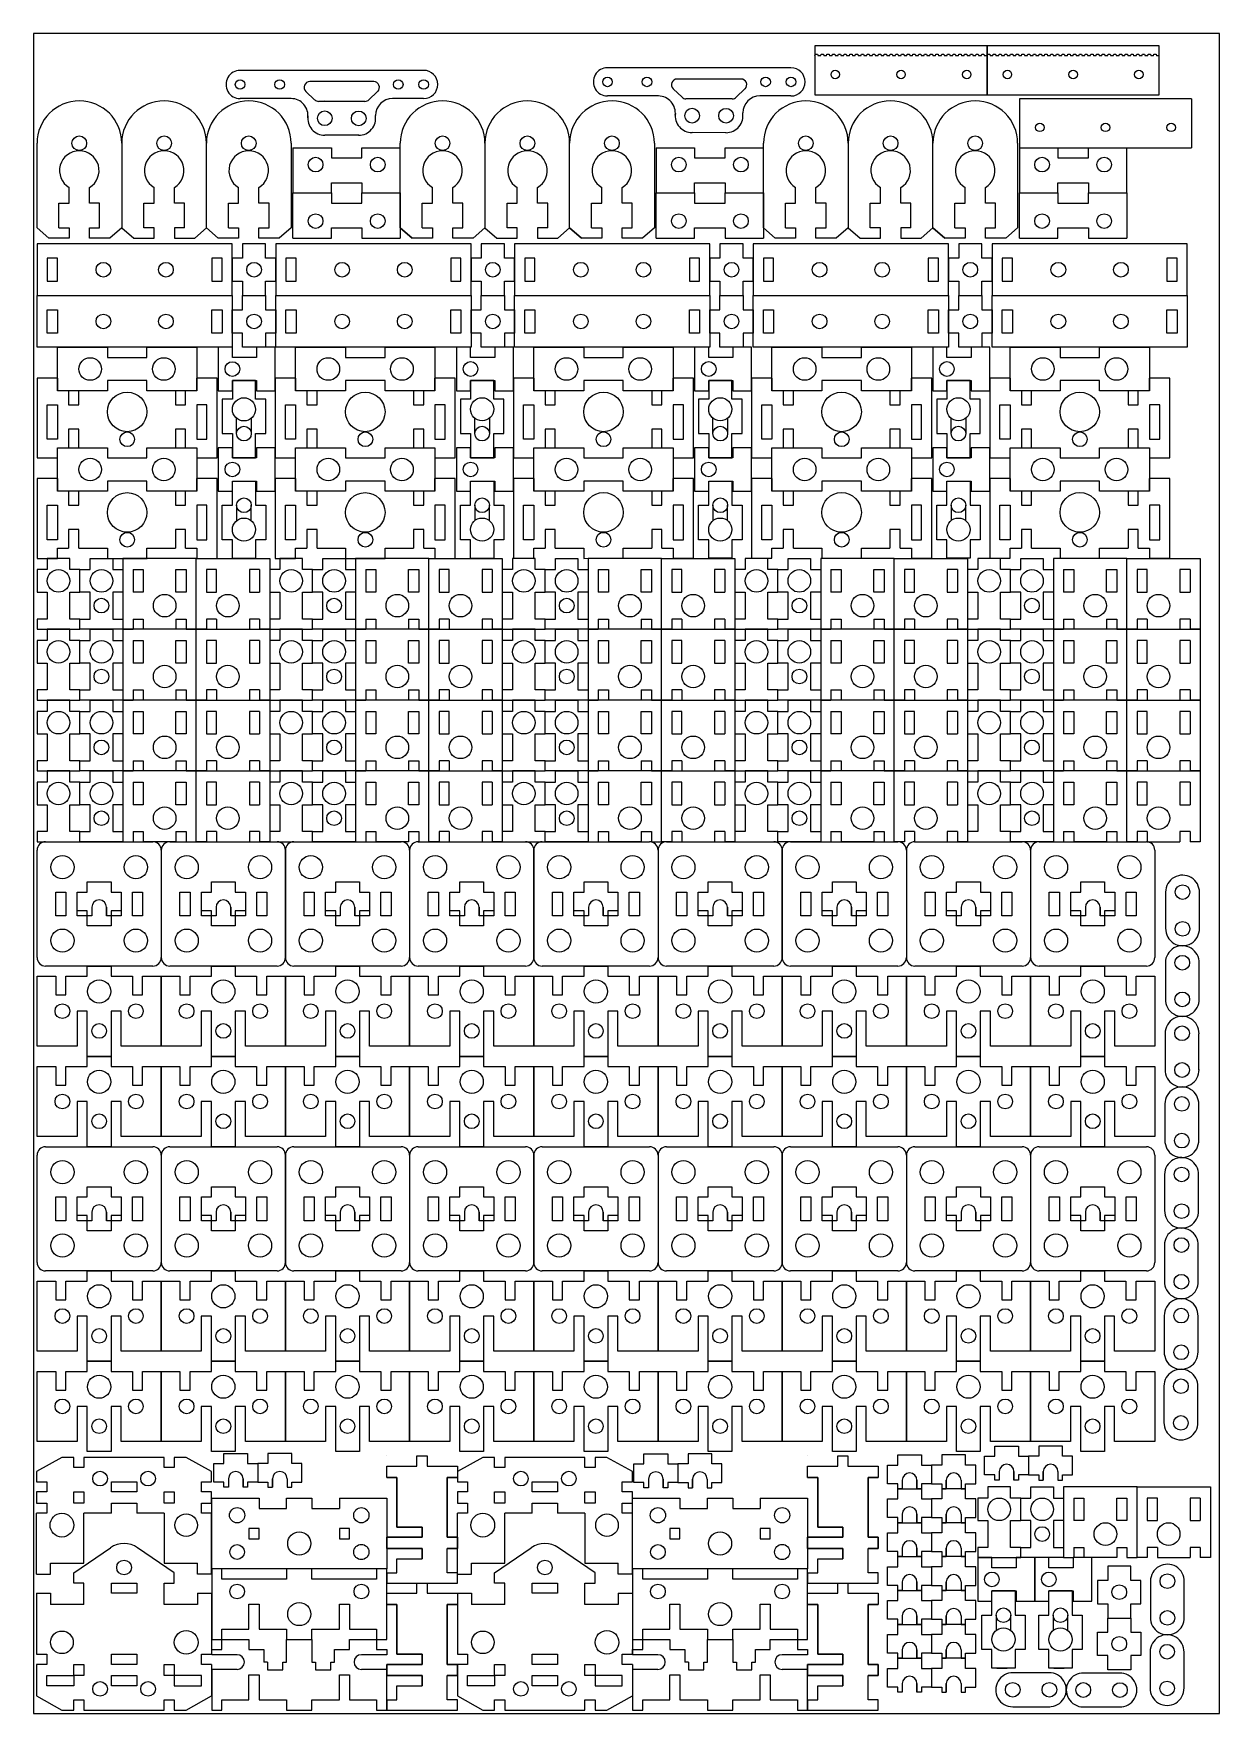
# Model space of a CAD drawing. Extents: x 0 to 420, y 0 to 595.
import ezdxf

# ---------------------------------------------------------------- set-up
doc = ezdxf.new("R2010")
doc.units = 0
doc.layers.add('FINAL', color=8, linetype='CONTINUOUS')

msp = doc.modelspace()

# ---------------------------------------------------------------- linework, layer by layer
at = {"layer": 'FINAL'}
for p, q in [((337.7, 590.67), (276.75, 590.67)), ((276.75, 590.67), (276.75, 573.32)), ((337.7, 573.32), (337.7, 590.67)), ((398.66, 590.67), (337.71, 590.67)), ((337.71, 590.67), (337.71, 573.32)), ((398.66, 573.32), (398.66, 590.67)), ((138.15, 581.98), (73.15, 581.98)), ((120.48, 577.98), (97.83, 577.98)), ((268.26, 582.9), (203.26, 582.9)), ((250.59, 578.9), (227.94, 578.9)), ((91.19, 571.98), (73.15, 571.98)), ((96.44, 574.54), (99.55, 571.54)), ((121.86, 574.54), (118.75, 571.54)), ((138.15, 571.98), (127.11, 571.98)), ((221.3, 572.9), (203.26, 572.9)), ((226.55, 575.46), (229.66, 572.46)), ((247.47, 571.9), (231.05, 571.9)), ((251.97, 575.46), (248.86, 572.46)), ((268.26, 572.9), (257.22, 572.9)), ((276.75, 573.32), (337.7, 573.32)), ((337.71, 573.32), (398.66, 573.32)), ((410.13, 571.93), (349.18, 571.93)), ((349.18, 571.93), (349.18, 554.58)), ((410.13, 571.93), (410.13, 554.58)), ((117.36, 570.98), (100.94, 570.98)), ((245.26, 559.9), (233.24, 559.93)), ((115.15, 558.98), (103.13, 559.01)), ((349.18, 554.58), (410.13, 554.58)), ((1.22, 405.13), (1.22, 397.13)), ((4.82, 405.13), (1.22, 405.13)), ((12.82, 409.13), (4.82, 409.13)), ((4.82, 409.13), (4.82, 405.13)), ((12.82, 405.13), (12.82, 409.13)), ((12.82, 405.13), (12.82, 409.13)), ((16.42, 405.13), (12.82, 405.13)), ((16.42, 405.13), (12.82, 405.13)), ((16.42, 397.13), (16.42, 405.13)), ((16.42, 397.13), (16.42, 405.13)), ((16.42, 405.13), (20.02, 405.13)), ((16.42, 405.13), (20.02, 405.13)), ((20.02, 409.13), (28.02, 409.13)), ((20.02, 405.13), (20.02, 409.13)), ((20.02, 405.13), (20.02, 409.13)), ((28.02, 409.13), (28.02, 405.13)), ((28.02, 405.13), (31.62, 405.13)), ((31.62, 409.13), (31.62, 384.03)), ((35.22, 409.13), (31.62, 409.13)), ((31.62, 405.13), (31.62, 397.13)), ((57.62, 409.13), (35.22, 409.13)), ((35.22, 405.13), (35.22, 397.13)), ((35.22, 405.13), (38.82, 405.13)), ((38.82, 405.13), (38.82, 397.13)), ((50.42, 397.13), (50.42, 405.13)), ((50.42, 405.13), (54.02, 405.13)), ((54.02, 405.13), (54.02, 397.13)), ((57.62, 384.03), (57.62, 409.13)), ((57.62, 384.03), (57.62, 409.13)), ((57.62, 409.13), (80.02, 409.13)), ((61.22, 405.13), (61.22, 397.13)), ((64.82, 405.13), (61.22, 405.13)), ((64.82, 397.13), (64.82, 405.13)), ((76.42, 405.13), (76.42, 397.13)), ((80.02, 405.13), (76.42, 405.13)), ((80.02, 409.13), (83.62, 409.13)), ((80.02, 405.13), (80.02, 397.13)), ((83.62, 409.13), (83.62, 384.03)), ((83.62, 405.13), (83.62, 397.13)), ((87.22, 405.13), (83.62, 405.13)), ((95.22, 409.13), (87.22, 409.13)), ((87.22, 409.13), (87.22, 405.13)), ((95.22, 405.13), (95.22, 409.13)), ((95.22, 405.13), (95.22, 409.13)), ((98.82, 405.13), (95.22, 405.13)), ((98.82, 405.13), (95.22, 405.13)), ((98.82, 397.13), (98.82, 405.13)), ((98.82, 397.13), (98.82, 405.13)), ((98.82, 405.13), (102.42, 405.13)), ((98.82, 405.13), (102.42, 405.13)), ((102.42, 409.13), (110.42, 409.13)), ((102.42, 405.13), (102.42, 409.13)), ((102.42, 405.13), (102.42, 409.13)), ((110.42, 409.13), (110.42, 405.13)), ((110.42, 405.13), (114.02, 405.13)), ((114.02, 409.13), (114.02, 384.03)), ((117.62, 409.13), (114.02, 409.13)), ((114.02, 405.13), (114.02, 397.13)), ((140.02, 409.13), (117.62, 409.13)), ((117.62, 405.13), (117.62, 397.13)), ((117.62, 405.13), (121.22, 405.13)), ((121.22, 405.13), (121.22, 397.13)), ((132.82, 405.13), (136.42, 405.13)), ((132.82, 397.13), (132.82, 405.13)), ((136.42, 405.13), (136.42, 397.13)), ((140.02, 384.03), (140.02, 409.13)), ((140.02, 384.03), (140.02, 409.13)), ((140.02, 409.13), (162.42, 409.13)), ((143.62, 405.13), (143.62, 397.13)), ((147.22, 405.13), (143.62, 405.13)), ((147.22, 397.13), (147.22, 405.13)), ((158.82, 405.13), (158.82, 397.13)), ((162.42, 405.13), (158.82, 405.13)), ((162.42, 409.13), (166.02, 409.13)), ((162.42, 405.13), (162.42, 397.13)), ((166.02, 409.13), (166.02, 384.03)), ((166.02, 405.13), (166.02, 397.13)), ((169.62, 405.13), (166.02, 405.13)), ((177.62, 409.13), (169.62, 409.13)), ((169.62, 409.13), (169.62, 405.13)), ((177.62, 405.13), (177.62, 409.13)), ((177.62, 405.13), (177.62, 409.13)), ((181.22, 405.13), (177.62, 405.13)), ((181.22, 405.13), (177.62, 405.13)), ((181.22, 405.13), (184.82, 405.13)), ((181.22, 405.13), (184.82, 405.13)), ((181.22, 397.13), (181.22, 405.13)), ((181.22, 397.13), (181.22, 405.13)), ((184.82, 409.13), (192.82, 409.13)), ((184.82, 405.13), (184.82, 409.13)), ((184.82, 405.13), (184.82, 409.13)), ((192.82, 409.13), (192.82, 405.13)), ((192.82, 405.13), (196.42, 405.13)), ((196.42, 409.13), (196.42, 384.03)), ((200.02, 409.13), (196.42, 409.13)), ((196.42, 405.13), (196.42, 397.13)), ((222.42, 409.13), (200.02, 409.13)), ((200.02, 405.13), (200.02, 397.13)), ((200.02, 405.13), (203.62, 405.13)), ((203.62, 405.13), (203.62, 397.13)), ((215.22, 397.13), (215.22, 405.13)), ((215.22, 405.13), (218.82, 405.13)), ((218.82, 405.13), (218.82, 397.13)), ((222.42, 409.13), (244.82, 409.13)), ((222.42, 384.03), (222.42, 409.13)), ((222.42, 384.03), (222.42, 409.13)), ((229.62, 405.13), (226.02, 405.13)), ((226.02, 405.13), (226.02, 397.13)), ((229.62, 397.13), (229.62, 405.13)), ((241.22, 405.13), (241.22, 397.13)), ((244.82, 405.13), (241.22, 405.13)), ((244.82, 409.13), (248.42, 409.13)), ((244.82, 405.13), (244.82, 397.13)), ((248.42, 409.13), (248.42, 384.03)), ((248.42, 405.13), (248.42, 397.13)), ((252.02, 405.13), (248.42, 405.13)), ((260.02, 409.13), (252.02, 409.13)), ((252.02, 409.13), (252.02, 405.13)), ((260.02, 405.13), (260.02, 409.13)), ((260.02, 405.13), (260.02, 409.13)), ((263.62, 405.13), (260.02, 405.13)), ((263.62, 405.13), (260.02, 405.13)), ((263.62, 397.13), (263.62, 405.13)), ((263.62, 397.13), (263.62, 405.13)), ((263.62, 405.13), (267.22, 405.13)), ((263.62, 405.13), (267.22, 405.13)), ((267.22, 409.13), (275.22, 409.13)), ((267.22, 405.13), (267.22, 409.13)), ((267.22, 405.13), (267.22, 409.13)), ((275.22, 409.13), (275.22, 405.13)), ((275.22, 405.13), (278.82, 405.13)), ((278.82, 409.13), (278.82, 384.03)), ((282.42, 409.13), (278.82, 409.13)), ((278.82, 405.13), (278.82, 397.13)), ((304.82, 409.13), (282.42, 409.13)), ((282.42, 405.13), (282.42, 397.13)), ((282.42, 405.13), (286.02, 405.13)), ((286.02, 405.13), (286.02, 397.13)), ((297.62, 397.13), (297.62, 405.13)), ((297.62, 405.13), (301.22, 405.13)), ((301.22, 405.13), (301.22, 397.13)), ((304.82, 409.13), (327.22, 409.13)), ((304.82, 384.03), (304.82, 409.13)), ((304.82, 384.03), (304.82, 409.13)), ((308.42, 405.13), (308.42, 397.13)), ((312.02, 405.13), (308.42, 405.13)), ((312.02, 397.13), (312.02, 405.13)), ((327.22, 405.13), (323.62, 405.13)), ((323.62, 405.13), (323.62, 397.13)), ((327.22, 409.13), (330.82, 409.13)), ((327.22, 405.13), (327.22, 397.13)), ((330.82, 409.13), (330.82, 384.03)), ((330.82, 405.13), (330.82, 397.13)), ((334.42, 405.13), (330.82, 405.13)), ((342.42, 409.13), (334.42, 409.13)), ((334.42, 409.13), (334.42, 405.13)), ((342.42, 405.13), (342.42, 409.13)), ((342.42, 405.13), (342.42, 409.13)), ((346.02, 405.13), (342.42, 405.13)), ((346.02, 405.13), (342.42, 405.13)), ((346.02, 397.13), (346.02, 405.13)), ((346.02, 397.13), (346.02, 405.13)), ((346.02, 405.13), (349.62, 405.13)), ((346.02, 405.13), (349.62, 405.13)), ((349.62, 409.13), (357.62, 409.13)), ((349.62, 405.13), (349.62, 409.13)), ((349.62, 405.13), (349.62, 409.13)), ((357.62, 409.13), (357.62, 405.13)), ((357.62, 405.13), (361.22, 405.13)), ((361.22, 409.13), (361.22, 384.03)), ((364.82, 409.13), (361.22, 409.13)), ((361.22, 405.13), (361.22, 397.13)), ((387.22, 409.13), (364.82, 409.13)), ((364.82, 405.13), (364.82, 397.13)), ((364.82, 405.13), (368.42, 405.13)), ((368.42, 405.13), (368.42, 397.13)), ((380.02, 397.13), (380.02, 405.13)), ((380.02, 405.13), (383.62, 405.13)), ((383.62, 405.13), (383.62, 397.13)), ((387.22, 384.03), (387.22, 409.13)), ((387.22, 384.03), (387.22, 409.13)), ((387.22, 409.13), (413.22, 409.13)), ((390.82, 405.13), (390.82, 397.13)), ((394.42, 405.13), (390.82, 405.13)), ((394.42, 397.13), (394.42, 405.13)), ((406.02, 405.13), (406.02, 397.13)), ((409.62, 405.13), (406.02, 405.13)), ((409.62, 405.13), (409.62, 397.13)), ((413.22, 409.13), (413.22, 384.03)), ((1.22, 397.13), (4.82, 397.13)), ((4.82, 397.13), (4.82, 387.63)), ((12.82, 387.63), (12.82, 397.13)), ((12.82, 397.13), (16.42, 397.13)), ((20.02, 397.13), (16.42, 397.13)), ((20.02, 387.63), (20.02, 397.13)), ((31.62, 397.13), (28.02, 397.13)), ((28.02, 397.13), (28.02, 387.63)), ((38.82, 397.13), (35.22, 397.13)), ((54.02, 397.13), (50.42, 397.13)), ((61.22, 397.13), (64.82, 397.13)), ((76.42, 397.13), (80.02, 397.13)), ((83.62, 397.13), (87.22, 397.13)), ((87.22, 397.13), (87.22, 387.63)), ((95.22, 387.63), (95.22, 397.13)), ((95.22, 397.13), (98.82, 397.13)), ((102.42, 397.13), (98.82, 397.13)), ((102.42, 387.63), (102.42, 397.13)), ((114.02, 397.13), (110.42, 397.13)), ((110.42, 397.13), (110.42, 387.63)), ((121.22, 397.13), (117.62, 397.13)), ((136.42, 397.13), (132.82, 397.13)), ((143.62, 397.13), (147.22, 397.13)), ((158.82, 397.13), (162.42, 397.13)), ((166.02, 397.13), (169.62, 397.13)), ((169.62, 397.13), (169.62, 387.63)), ((177.62, 387.63), (177.62, 397.13)), ((177.62, 397.13), (181.22, 397.13)), ((184.82, 397.13), (181.22, 397.13)), ((184.82, 387.63), (184.82, 397.13)), ((196.42, 397.13), (192.82, 397.13)), ((192.82, 397.13), (192.82, 387.63)), ((203.62, 397.13), (200.02, 397.13)), ((218.82, 397.13), (215.22, 397.13)), ((226.02, 397.13), (229.62, 397.13)), ((241.22, 397.13), (244.82, 397.13)), ((248.42, 397.13), (252.02, 397.13)), ((252.02, 397.13), (252.02, 387.63)), ((260.02, 387.63), (260.02, 397.13)), ((260.02, 397.13), (263.62, 397.13)), ((267.22, 397.13), (263.62, 397.13)), ((267.22, 387.63), (267.22, 397.13)), ((278.82, 397.13), (275.22, 397.13)), ((275.22, 397.13), (275.22, 387.63)), ((286.02, 397.13), (282.42, 397.13)), ((301.22, 397.13), (297.62, 397.13)), ((308.42, 397.13), (312.02, 397.13)), ((323.62, 397.13), (327.22, 397.13)), ((330.82, 397.13), (334.42, 397.13)), ((334.42, 397.13), (334.42, 387.63)), ((342.42, 387.63), (342.42, 397.13)), ((342.42, 397.13), (346.02, 397.13)), ((349.62, 397.13), (346.02, 397.13)), ((349.62, 387.63), (349.62, 397.13)), ((361.22, 397.13), (357.62, 397.13)), ((357.62, 397.13), (357.62, 387.63)), ((368.42, 397.13), (364.82, 397.13)), ((383.62, 397.13), (380.02, 397.13)), ((390.82, 397.13), (394.42, 397.13)), ((406.02, 397.13), (409.62, 397.13)), ((1.22, 387.63), (1.22, 384.03)), ((4.82, 387.63), (1.22, 387.63)), ((16.42, 387.63), (12.82, 387.63)), ((16.42, 387.63), (20.02, 387.63)), ((16.42, 384.03), (16.42, 387.63)), ((16.42, 384.03), (16.42, 387.63)), ((28.02, 387.63), (31.62, 387.63)), ((31.62, 387.63), (31.62, 384.03)), ((35.22, 387.63), (35.22, 384.03)), ((35.22, 387.63), (38.82, 387.63)), ((38.82, 387.63), (38.82, 384.03)), ((50.42, 387.63), (54.02, 387.63)), ((50.42, 387.63), (50.42, 384.03)), ((50.42, 387.63), (50.42, 384.03)), ((54.02, 387.63), (54.02, 384.03)), ((64.82, 387.63), (61.22, 387.63)), ((61.22, 387.63), (61.22, 384.03)), ((64.82, 387.63), (64.82, 384.03)), ((64.82, 387.63), (64.82, 384.03)), ((76.42, 387.63), (76.42, 384.03)), ((80.02, 387.63), (76.42, 387.63)), ((80.02, 387.63), (80.02, 384.03)), ((83.62, 387.63), (83.62, 384.03)), ((87.22, 387.63), (83.62, 387.63)), ((98.82, 387.63), (95.22, 387.63)), ((98.82, 387.63), (102.42, 387.63)), ((98.82, 384.03), (98.82, 387.63)), ((98.82, 384.03), (98.82, 387.63)), ((110.42, 387.63), (114.02, 387.63)), ((114.02, 387.63), (114.02, 384.03)), ((117.62, 387.63), (117.62, 384.03)), ((117.62, 387.63), (121.22, 387.63)), ((121.22, 387.63), (121.22, 384.03)), ((132.82, 387.63), (136.42, 387.63)), ((132.82, 387.63), (132.82, 384.03)), ((132.82, 387.63), (132.82, 384.03)), ((136.42, 387.63), (136.42, 384.03)), ((147.22, 387.63), (143.62, 387.63)), ((143.62, 387.63), (143.62, 384.03)), ((147.22, 387.63), (147.22, 384.03)), ((147.22, 387.63), (147.22, 384.03)), ((158.82, 387.63), (158.82, 384.03)), ((162.42, 387.63), (158.82, 387.63)), ((162.42, 387.63), (162.42, 384.03)), ((166.02, 387.63), (166.02, 384.03)), ((169.62, 387.63), (166.02, 387.63)), ((181.22, 387.63), (177.62, 387.63)), ((181.22, 387.63), (184.82, 387.63)), ((181.22, 384.03), (181.22, 387.63)), ((181.22, 384.03), (181.22, 387.63)), ((192.82, 387.63), (196.42, 387.63)), ((196.42, 387.63), (196.42, 384.03)), ((200.02, 387.63), (203.62, 387.63)), ((200.02, 387.63), (200.02, 384.03)), ((203.62, 387.63), (203.62, 384.03)), ((215.22, 387.63), (218.82, 387.63)), ((215.22, 387.63), (215.22, 384.03)), ((215.22, 387.63), (215.22, 384.03)), ((218.82, 387.63), (218.82, 384.03)), ((229.62, 387.63), (226.02, 387.63)), ((226.02, 387.63), (226.02, 384.03)), ((229.62, 387.63), (229.62, 384.03)), ((229.62, 387.63), (229.62, 384.03)), ((244.82, 387.63), (241.22, 387.63)), ((241.22, 387.63), (241.22, 384.03)), ((244.82, 387.63), (244.82, 384.03)), ((248.42, 387.63), (248.42, 384.03)), ((252.02, 387.63), (248.42, 387.63)), ((263.62, 387.63), (260.02, 387.63)), ((263.62, 387.63), (267.22, 387.63)), ((263.62, 384.03), (263.62, 387.63)), ((263.62, 384.03), (263.62, 387.63)), ((275.22, 387.63), (278.82, 387.63)), ((278.82, 387.63), (278.82, 384.03)), ((282.42, 387.63), (286.02, 387.63)), ((282.42, 387.63), (282.42, 384.03)), ((286.02, 387.63), (286.02, 384.03)), ((297.62, 387.63), (301.22, 387.63)), ((297.62, 387.63), (297.62, 384.03)), ((297.62, 387.63), (297.62, 384.03)), ((301.22, 387.63), (301.22, 384.03)), ((312.02, 387.63), (308.42, 387.63)), ((308.42, 387.63), (308.42, 384.03)), ((312.02, 387.63), (312.02, 384.03)), ((312.02, 387.63), (312.02, 384.03)), ((327.22, 387.63), (323.62, 387.63)), ((323.62, 387.63), (323.62, 384.03)), ((327.22, 387.63), (327.22, 384.03)), ((330.82, 387.63), (330.82, 384.03)), ((334.42, 387.63), (330.82, 387.63)), ((346.02, 387.63), (342.42, 387.63)), ((346.02, 387.63), (349.62, 387.63)), ((346.02, 384.03), (346.02, 387.63)), ((346.02, 384.03), (346.02, 387.63)), ((357.62, 387.63), (361.22, 387.63)), ((361.22, 387.63), (361.22, 384.03)), ((364.82, 387.63), (368.42, 387.63)), ((364.82, 387.63), (364.82, 384.03)), ((368.42, 387.63), (368.42, 384.03)), ((380.02, 387.63), (383.62, 387.63)), ((380.02, 387.63), (380.02, 384.03)), ((380.02, 387.63), (380.02, 384.03)), ((383.62, 387.63), (383.62, 384.03)), ((394.42, 387.63), (390.82, 387.63)), ((390.82, 387.63), (390.82, 384.03)), ((394.42, 387.63), (394.42, 384.03)), ((394.42, 387.63), (394.42, 384.03)), ((409.62, 387.63), (406.02, 387.63)), ((406.02, 387.63), (406.02, 384.03)), ((409.62, 387.63), (409.62, 384.03)), ((1.22, 384.03), (16.42, 384.03)), ((12.82, 384.03), (4.82, 384.03)), ((4.82, 384.03), (4.82, 380.03)), ((12.82, 380.03), (12.82, 384.03)), ((12.82, 380.03), (12.82, 384.03)), ((31.62, 384.03), (16.42, 384.03)), ((20.02, 384.03), (28.02, 384.03)), ((20.02, 380.03), (20.02, 384.03)), ((20.02, 380.03), (20.02, 384.03)), ((28.02, 384.03), (28.02, 380.03)), ((31.62, 384.03), (31.62, 358.93)), ((35.22, 384.03), (31.62, 384.03)), ((31.62, 384.03), (35.22, 384.03)), ((57.62, 384.03), (35.22, 384.03)), ((50.42, 384.03), (38.82, 384.03)), ((54.02, 384.03), (57.62, 384.03)), ((57.62, 358.93), (57.62, 384.03)), ((57.62, 358.93), (57.62, 384.03)), ((57.62, 384.03), (80.02, 384.03)), ((61.22, 384.03), (57.62, 384.03)), ((64.82, 384.03), (76.42, 384.03)), ((80.02, 384.03), (83.62, 384.03)), ((83.62, 384.03), (80.02, 384.03)), ((83.62, 384.03), (98.82, 384.03)), ((95.22, 384.03), (87.22, 384.03)), ((87.22, 384.03), (87.22, 380.03)), ((95.22, 380.03), (95.22, 384.03)), ((95.22, 380.03), (95.22, 384.03)), ((114.02, 384.03), (98.82, 384.03)), ((102.42, 384.03), (110.42, 384.03)), ((102.42, 380.03), (102.42, 384.03)), ((102.42, 380.03), (102.42, 384.03)), ((110.42, 384.03), (110.42, 380.03)), ((117.62, 384.03), (114.02, 384.03)), ((114.02, 384.03), (117.62, 384.03)), ((140.02, 384.03), (117.62, 384.03)), ((132.82, 384.03), (121.22, 384.03)), ((136.42, 384.03), (140.02, 384.03)), ((140.02, 384.03), (162.42, 384.03)), ((143.62, 384.03), (140.02, 384.03)), ((147.22, 384.03), (158.82, 384.03)), ((162.42, 384.03), (166.02, 384.03)), ((166.02, 384.03), (162.42, 384.03)), ((166.02, 384.03), (181.22, 384.03)), ((177.62, 384.03), (169.62, 384.03)), ((169.62, 384.03), (169.62, 380.03)), ((177.62, 380.03), (177.62, 384.03)), ((177.62, 380.03), (177.62, 384.03)), ((196.42, 384.03), (181.22, 384.03)), ((184.82, 384.03), (192.82, 384.03)), ((184.82, 380.03), (184.82, 384.03)), ((184.82, 380.03), (184.82, 384.03)), ((192.82, 384.03), (192.82, 380.03)), ((200.02, 384.03), (196.42, 384.03)), ((196.42, 384.03), (200.02, 384.03)), ((222.42, 384.03), (200.02, 384.03)), ((215.22, 384.03), (203.62, 384.03)), ((218.82, 384.03), (222.42, 384.03)), ((222.42, 384.03), (244.82, 384.03)), ((226.02, 384.03), (222.42, 384.03)), ((229.62, 384.03), (241.22, 384.03)), ((244.82, 384.03), (248.42, 384.03)), ((248.42, 384.03), (244.82, 384.03)), ((248.42, 384.03), (263.62, 384.03)), ((260.02, 384.03), (252.02, 384.03)), ((252.02, 384.03), (252.02, 380.03)), ((260.02, 380.03), (260.02, 384.03)), ((260.02, 380.03), (260.02, 384.03)), ((278.82, 384.03), (263.62, 384.03)), ((267.22, 384.03), (275.22, 384.03)), ((267.22, 380.03), (267.22, 384.03)), ((267.22, 380.03), (267.22, 384.03)), ((275.22, 384.03), (275.22, 380.03)), ((282.42, 384.03), (278.82, 384.03)), ((278.82, 384.03), (282.42, 384.03)), ((304.82, 384.03), (282.42, 384.03)), ((297.62, 384.03), (286.02, 384.03)), ((301.22, 384.03), (304.82, 384.03)), ((304.82, 384.03), (327.22, 384.03)), ((308.42, 384.03), (304.82, 384.03)), ((312.02, 384.03), (323.62, 384.03)), ((327.22, 384.03), (330.82, 384.03)), ((330.82, 384.03), (327.22, 384.03)), ((330.82, 384.03), (346.02, 384.03)), ((342.42, 384.03), (334.42, 384.03)), ((334.42, 384.03), (334.42, 380.03)), ((342.42, 380.03), (342.42, 384.03)), ((342.42, 380.03), (342.42, 384.03)), ((361.22, 384.03), (346.02, 384.03)), ((349.62, 384.03), (357.62, 384.03)), ((349.62, 380.03), (349.62, 384.03)), ((349.62, 380.03), (349.62, 384.03)), ((357.62, 384.03), (357.62, 380.03)), ((364.82, 384.03), (361.22, 384.03)), ((361.22, 384.03), (364.82, 384.03)), ((387.22, 384.03), (364.82, 384.03)), ((380.02, 384.03), (368.42, 384.03)), ((383.62, 384.03), (387.22, 384.03)), ((387.22, 384.03), (409.62, 384.03)), ((390.82, 384.03), (387.22, 384.03)), ((394.42, 384.03), (406.02, 384.03)), ((409.62, 384.03), (413.22, 384.03)), ((413.22, 384.03), (409.62, 384.03)), ((1.22, 380.03), (1.22, 372.03)), ((4.82, 380.03), (1.22, 380.03)), ((16.42, 380.03), (12.82, 380.03)), ((16.42, 380.03), (12.82, 380.03)), ((16.42, 372.03), (16.42, 380.03)), ((16.42, 372.03), (16.42, 380.03)), ((16.42, 380.03), (20.02, 380.03)), ((16.42, 380.03), (20.02, 380.03)), ((28.02, 380.03), (31.62, 380.03)), ((31.62, 380.03), (31.62, 372.03)), ((35.22, 380.03), (35.22, 372.03)), ((35.22, 380.03), (38.82, 380.03)), ((38.82, 380.03), (38.82, 372.03)), ((50.42, 372.03), (50.42, 380.03)), ((50.42, 380.03), (54.02, 380.03)), ((54.02, 380.03), (54.02, 372.03)), ((61.22, 380.03), (61.22, 372.03)), ((64.82, 380.03), (61.22, 380.03)), ((64.82, 372.03), (64.82, 380.03)), ((76.42, 380.03), (76.42, 372.03)), ((80.02, 380.03), (76.42, 380.03)), ((80.02, 380.03), (80.02, 372.03)), ((83.62, 380.03), (83.62, 372.03)), ((87.22, 380.03), (83.62, 380.03)), ((98.82, 380.03), (95.22, 380.03)), ((98.82, 380.03), (95.22, 380.03)), ((98.82, 372.03), (98.82, 380.03)), ((98.82, 372.03), (98.82, 380.03)), ((98.82, 380.03), (102.42, 380.03)), ((98.82, 380.03), (102.42, 380.03)), ((110.42, 380.03), (114.02, 380.03)), ((114.02, 380.03), (114.02, 372.03)), ((117.62, 380.03), (117.62, 372.03)), ((117.62, 380.03), (121.22, 380.03)), ((121.22, 380.03), (121.22, 372.03)), ((132.82, 380.03), (136.42, 380.03)), ((132.82, 372.03), (132.82, 380.03)), ((136.42, 380.03), (136.42, 372.03)), ((143.62, 380.03), (143.62, 372.03)), ((147.22, 380.03), (143.62, 380.03)), ((147.22, 372.03), (147.22, 380.03)), ((158.82, 380.03), (158.82, 372.03)), ((162.42, 380.03), (158.82, 380.03)), ((162.42, 380.03), (162.42, 372.03)), ((166.02, 380.03), (166.02, 372.03)), ((169.62, 380.03), (166.02, 380.03)), ((181.22, 380.03), (177.62, 380.03)), ((181.22, 380.03), (177.62, 380.03)), ((181.22, 380.03), (184.82, 380.03)), ((181.22, 380.03), (184.82, 380.03)), ((181.22, 372.03), (181.22, 380.03)), ((181.22, 372.03), (181.22, 380.03)), ((192.82, 380.03), (196.42, 380.03)), ((196.42, 380.03), (196.42, 372.03)), ((200.02, 380.03), (200.02, 372.03)), ((200.02, 380.03), (203.62, 380.03)), ((203.62, 380.03), (203.62, 372.03)), ((215.22, 372.03), (215.22, 380.03)), ((215.22, 380.03), (218.82, 380.03)), ((218.82, 380.03), (218.82, 372.03)), ((229.62, 380.03), (226.02, 380.03)), ((226.02, 380.03), (226.02, 372.03)), ((229.62, 372.03), (229.62, 380.03)), ((241.22, 380.03), (241.22, 372.03)), ((244.82, 380.03), (241.22, 380.03)), ((244.82, 380.03), (244.82, 372.03)), ((248.42, 380.03), (248.42, 372.03)), ((252.02, 380.03), (248.42, 380.03)), ((263.62, 380.03), (260.02, 380.03)), ((263.62, 380.03), (260.02, 380.03)), ((263.62, 372.03), (263.62, 380.03)), ((263.62, 372.03), (263.62, 380.03)), ((263.62, 380.03), (267.22, 380.03)), ((263.62, 380.03), (267.22, 380.03)), ((275.22, 380.03), (278.82, 380.03)), ((278.82, 380.03), (278.82, 372.03)), ((282.42, 380.03), (282.42, 372.03)), ((282.42, 380.03), (286.02, 380.03)), ((286.02, 380.03), (286.02, 372.03)), ((297.62, 372.03), (297.62, 380.03)), ((297.62, 380.03), (301.22, 380.03)), ((301.22, 380.03), (301.22, 372.03)), ((308.42, 380.03), (308.42, 372.03)), ((312.02, 380.03), (308.42, 380.03)), ((312.02, 372.03), (312.02, 380.03)), ((327.22, 380.03), (323.62, 380.03)), ((323.62, 380.03), (323.62, 372.03)), ((327.22, 380.03), (327.22, 372.03)), ((330.82, 380.03), (330.82, 372.03)), ((334.42, 380.03), (330.82, 380.03)), ((346.02, 380.03), (342.42, 380.03)), ((346.02, 380.03), (342.42, 380.03)), ((346.02, 372.03), (346.02, 380.03)), ((346.02, 372.03), (346.02, 380.03)), ((346.02, 380.03), (349.62, 380.03)), ((346.02, 380.03), (349.62, 380.03)), ((357.62, 380.03), (361.22, 380.03)), ((361.22, 380.03), (361.22, 372.03)), ((364.82, 380.03), (364.82, 372.03)), ((364.82, 380.03), (368.42, 380.03)), ((368.42, 380.03), (368.42, 372.03)), ((380.02, 372.03), (380.02, 380.03)), ((380.02, 380.03), (383.62, 380.03)), ((383.62, 380.03), (383.62, 372.03)), ((390.82, 380.03), (390.82, 372.03)), ((394.42, 380.03), (390.82, 380.03)), ((394.42, 372.03), (394.42, 380.03)), ((406.02, 380.03), (406.02, 372.03)), ((409.62, 380.03), (406.02, 380.03)), ((409.62, 380.03), (409.62, 372.03)), ((1.22, 372.03), (4.82, 372.03)), ((4.82, 372.03), (4.82, 362.53)), ((12.82, 362.53), (12.82, 372.03)), ((12.82, 372.03), (16.42, 372.03)), ((20.02, 372.03), (16.42, 372.03)), ((20.02, 362.53), (20.02, 372.03)), ((31.62, 372.03), (28.02, 372.03)), ((28.02, 372.03), (28.02, 362.53)), ((38.82, 372.03), (35.22, 372.03)), ((54.02, 372.03), (50.42, 372.03)), ((61.22, 372.03), (64.82, 372.03)), ((76.42, 372.03), (80.02, 372.03)), ((83.62, 372.03), (87.22, 372.03)), ((87.22, 372.03), (87.22, 362.53)), ((95.22, 362.53), (95.22, 372.03)), ((95.22, 372.03), (98.82, 372.03)), ((102.42, 372.03), (98.82, 372.03)), ((102.42, 362.53), (102.42, 372.03)), ((114.02, 372.03), (110.42, 372.03)), ((110.42, 372.03), (110.42, 362.53)), ((121.22, 372.03), (117.62, 372.03)), ((136.42, 372.03), (132.82, 372.03)), ((143.62, 372.03), (147.22, 372.03)), ((158.82, 372.03), (162.42, 372.03)), ((166.02, 372.03), (169.62, 372.03)), ((169.62, 372.03), (169.62, 362.53)), ((177.62, 362.53), (177.62, 372.03)), ((177.62, 372.03), (181.22, 372.03)), ((184.82, 372.03), (181.22, 372.03)), ((184.82, 362.53), (184.82, 372.03)), ((196.42, 372.03), (192.82, 372.03)), ((192.82, 372.03), (192.82, 362.53)), ((203.62, 372.03), (200.02, 372.03)), ((218.82, 372.03), (215.22, 372.03)), ((226.02, 372.03), (229.62, 372.03)), ((241.22, 372.03), (244.82, 372.03)), ((248.42, 372.03), (252.02, 372.03)), ((252.02, 372.03), (252.02, 362.53)), ((260.02, 362.53), (260.02, 372.03)), ((260.02, 372.03), (263.62, 372.03)), ((267.22, 372.03), (263.62, 372.03)), ((267.22, 362.53), (267.22, 372.03)), ((278.82, 372.03), (275.22, 372.03)), ((275.22, 372.03), (275.22, 362.53)), ((286.02, 372.03), (282.42, 372.03)), ((301.22, 372.03), (297.62, 372.03)), ((308.42, 372.03), (312.02, 372.03)), ((323.62, 372.03), (327.22, 372.03)), ((330.82, 372.03), (334.42, 372.03)), ((334.42, 372.03), (334.42, 362.53)), ((342.42, 362.53), (342.42, 372.03)), ((342.42, 372.03), (346.02, 372.03)), ((349.62, 372.03), (346.02, 372.03)), ((349.62, 362.53), (349.62, 372.03)), ((361.22, 372.03), (357.62, 372.03)), ((357.62, 372.03), (357.62, 362.53)), ((368.42, 372.03), (364.82, 372.03)), ((383.62, 372.03), (380.02, 372.03)), ((390.82, 372.03), (394.42, 372.03)), ((406.02, 372.03), (409.62, 372.03)), ((1.22, 362.53), (1.22, 358.93)), ((4.82, 362.53), (1.22, 362.53)), ((1.22, 358.93), (16.42, 358.93)), ((12.82, 358.93), (4.82, 358.93)), ((4.82, 358.93), (4.82, 354.93)), ((16.42, 362.53), (12.82, 362.53)), ((12.82, 354.93), (12.82, 358.93)), ((12.82, 354.93), (12.82, 358.93)), ((16.42, 362.53), (20.02, 362.53)), ((16.42, 358.93), (16.42, 362.53)), ((16.42, 358.93), (16.42, 362.53)), ((31.62, 358.93), (16.42, 358.93)), ((20.02, 358.93), (28.02, 358.93)), ((20.02, 354.93), (20.02, 358.93)), ((20.02, 354.93), (20.02, 358.93)), ((28.02, 362.53), (31.62, 362.53)), ((28.02, 358.93), (28.02, 354.93)), ((31.62, 362.53), (31.62, 358.93)), ((31.62, 358.93), (31.62, 333.83)), ((35.22, 358.93), (31.62, 358.93)), ((31.62, 358.93), (35.22, 358.93)), ((35.22, 362.53), (35.22, 358.93)), ((35.22, 362.53), (38.82, 362.53)), ((57.62, 358.93), (35.22, 358.93)), ((38.82, 362.53), (38.82, 358.93)), ((50.42, 358.93), (38.82, 358.93)), ((50.42, 362.53), (54.02, 362.53)), ((50.42, 362.53), (50.42, 358.93)), ((50.42, 362.53), (50.42, 358.93)), ((54.02, 362.53), (54.02, 358.93)), ((54.02, 358.93), (57.62, 358.93)), ((57.62, 333.83), (57.62, 358.93)), ((57.62, 333.83), (57.62, 358.93)), ((61.22, 358.93), (57.62, 358.93)), ((64.82, 362.53), (61.22, 362.53)), ((61.22, 362.53), (61.22, 358.93)), ((80.02, 362.53), (76.42, 362.53)), ((87.22, 362.53), (83.62, 362.53)), ((98.82, 362.53), (95.22, 362.53)), ((98.82, 362.53), (102.42, 362.53)), ((110.42, 362.53), (114.02, 362.53)), ((117.62, 362.53), (121.22, 362.53)), ((132.82, 362.53), (136.42, 362.53)), ((147.22, 362.53), (143.62, 362.53)), ((162.42, 362.53), (158.82, 362.53)), ((169.62, 362.53), (166.02, 362.53)), ((181.22, 362.53), (177.62, 362.53)), ((181.22, 362.53), (184.82, 362.53)), ((192.82, 362.53), (196.42, 362.53)), ((200.02, 362.53), (203.62, 362.53)), ((215.22, 362.53), (218.82, 362.53)), ((229.62, 362.53), (226.02, 362.53)), ((244.82, 362.53), (241.22, 362.53)), ((252.02, 362.53), (248.42, 362.53)), ((263.62, 362.53), (260.02, 362.53)), ((263.62, 362.53), (267.22, 362.53)), ((275.22, 362.53), (278.82, 362.53)), ((282.42, 362.53), (286.02, 362.53)), ((297.62, 362.53), (301.22, 362.53)), ((312.02, 362.53), (308.42, 362.53)), ((327.22, 362.53), (323.62, 362.53)), ((334.42, 362.53), (330.82, 362.53)), ((346.02, 362.53), (342.42, 362.53)), ((346.02, 362.53), (349.62, 362.53)), ((357.62, 362.53), (361.22, 362.53)), ((364.82, 362.53), (368.42, 362.53)), ((380.02, 362.53), (383.62, 362.53)), ((394.42, 362.53), (390.82, 362.53)), ((409.62, 362.53), (406.02, 362.53)), ((1.22, 354.93), (1.22, 346.93)), ((4.82, 354.93), (1.22, 354.93)), ((16.42, 354.93), (12.82, 354.93)), ((16.42, 354.93), (12.82, 354.93)), ((16.42, 346.93), (16.42, 354.93)), ((16.42, 346.93), (16.42, 354.93)), ((16.42, 354.93), (20.02, 354.93)), ((16.42, 354.93), (20.02, 354.93)), ((28.02, 354.93), (31.62, 354.93)), ((31.62, 354.93), (31.62, 346.93)), ((35.22, 354.93), (35.22, 346.93)), ((35.22, 354.93), (38.82, 354.93)), ((38.82, 354.93), (38.82, 346.93)), ((50.42, 346.93), (50.42, 354.93)), ((50.42, 354.93), (54.02, 354.93)), ((54.02, 354.93), (54.02, 346.93)), ((61.22, 354.93), (61.22, 346.93)), ((1.22, 346.93), (4.82, 346.93)), ((4.82, 346.93), (4.82, 337.43)), ((12.82, 337.43), (12.82, 346.93)), ((12.82, 346.93), (16.42, 346.93)), ((20.02, 346.93), (16.42, 346.93)), ((20.02, 337.43), (20.02, 346.93)), ((31.62, 346.93), (28.02, 346.93)), ((28.02, 346.93), (28.02, 337.43)), ((38.82, 346.93), (35.22, 346.93)), ((54.02, 346.93), (50.42, 346.93)), ((1.22, 337.43), (1.22, 333.83)), ((4.82, 337.43), (1.22, 337.43)), ((1.22, 333.83), (16.42, 333.83)), ((12.82, 333.83), (4.82, 333.83)), ((4.82, 333.83), (4.82, 329.83)), ((16.42, 337.43), (12.82, 337.43)), ((12.82, 329.83), (12.82, 333.83)), ((12.82, 329.83), (12.82, 333.83)), ((16.42, 337.43), (20.02, 337.43)), ((16.42, 333.83), (16.42, 337.43)), ((16.42, 333.83), (16.42, 337.43)), ((31.62, 333.83), (16.42, 333.83)), ((20.02, 333.83), (28.02, 333.83)), ((20.02, 329.83), (20.02, 333.83)), ((20.02, 329.83), (20.02, 333.83)), ((28.02, 337.43), (31.62, 337.43)), ((28.02, 333.83), (28.02, 329.83)), ((31.62, 337.43), (31.62, 333.83)), ((31.62, 333.83), (31.62, 308.73)), ((35.22, 333.83), (31.62, 333.83)), ((31.62, 333.83), (35.22, 333.83)), ((35.22, 337.43), (35.22, 333.83)), ((35.22, 337.43), (38.82, 337.43)), ((57.62, 333.83), (35.22, 333.83)), ((38.82, 337.43), (38.82, 333.83)), ((50.42, 333.83), (38.82, 333.83)), ((50.42, 337.43), (54.02, 337.43)), ((50.42, 337.43), (50.42, 333.83)), ((50.42, 337.43), (50.42, 333.83)), ((54.02, 337.43), (54.02, 333.83)), ((54.02, 333.83), (57.62, 333.83)), ((57.62, 308.73), (57.62, 333.83)), ((57.62, 308.73), (57.62, 333.83)), ((61.22, 333.83), (57.62, 333.83)), ((61.22, 337.43), (61.22, 333.83)), ((1.22, 329.83), (1.22, 321.83)), ((4.82, 329.83), (1.22, 329.83)), ((16.42, 329.83), (12.82, 329.83)), ((16.42, 329.83), (12.82, 329.83)), ((16.42, 329.83), (20.02, 329.83)), ((16.42, 329.83), (20.02, 329.83)), ((16.42, 321.83), (16.42, 329.83)), ((16.42, 321.83), (16.42, 329.83)), ((28.02, 329.83), (31.62, 329.83)), ((31.62, 329.83), (31.62, 321.83)), ((35.22, 329.83), (35.22, 321.83)), ((35.22, 329.83), (38.82, 329.83)), ((38.82, 329.83), (38.82, 321.83)), ((50.42, 321.83), (50.42, 329.83)), ((50.42, 329.83), (54.02, 329.83)), ((54.02, 329.83), (54.02, 321.83)), ((61.22, 329.83), (61.22, 321.83)), ((1.22, 321.83), (4.82, 321.83)), ((4.82, 321.83), (4.82, 312.33)), ((12.82, 312.33), (12.82, 321.83)), ((12.82, 321.83), (16.42, 321.83)), ((20.02, 321.83), (16.42, 321.83)), ((20.02, 312.33), (20.02, 321.83)), ((31.62, 321.83), (28.02, 321.83)), ((28.02, 321.83), (28.02, 312.33)), ((38.82, 321.83), (35.22, 321.83)), ((54.02, 321.83), (50.42, 321.83)), ((4.82, 312.33), (1.22, 312.33)), ((1.22, 312.33), (1.22, 308.73)), ((16.42, 312.33), (12.82, 312.33)), ((16.42, 312.33), (20.02, 312.33)), ((16.42, 308.73), (16.42, 312.33)), ((16.42, 308.73), (16.42, 312.33)), ((28.02, 312.33), (31.62, 312.33)), ((31.62, 312.33), (31.62, 308.73)), ((35.22, 312.33), (38.82, 312.33)), ((35.22, 312.33), (35.22, 308.73)), ((38.82, 312.33), (38.82, 308.73)), ((50.42, 312.33), (54.02, 312.33)), ((50.42, 312.33), (50.42, 308.73)), ((50.42, 312.33), (50.42, 308.73)), ((54.02, 312.33), (54.02, 308.73)), ((61.22, 312.33), (61.22, 308.73)), ((1.22, 308.73), (16.42, 308.73)), ((31.62, 308.73), (16.42, 308.73)), ((31.62, 308.73), (35.22, 308.73)), ((50.42, 308.73), (38.82, 308.73)), ((54.02, 308.73), (57.62, 308.73)), ((61.22, 308.73), (57.62, 308.73)), ((20.62, 285.54), (20.62, 282.53)), ((25.82, 285.54), (25.82, 282.53)), ((20.62, 177.54), (20.62, 174.53)), ((25.82, 177.54), (25.82, 174.53)), ((10.04, 90.67), (1.04, 85.67)), ((14.24, 90.67), (10.04, 90.67)), ((14.24, 87.07), (14.24, 90.67)), ((46.24, 90.67), (17.84, 90.67)), ((17.84, 90.67), (17.84, 87.07)), ((46.24, 87.07), (46.24, 90.67)), ((49.84, 90.67), (49.84, 87.07)), ((54.04, 90.67), (49.84, 90.67)), ((1.04, 85.67), (1.04, 82.07)), ((17.84, 87.07), (14.24, 87.07)), ((49.84, 87.07), (46.24, 87.07)), ((1.04, 82.07), (4.64, 82.07)), ((1.04, 78.47), (1.04, 74.47)), ((4.64, 78.47), (1.04, 78.47)), ((4.64, 82.07), (4.64, 78.47)), ((59.44, 78.47), (59.44, 82.07)), ((1.04, 74.47), (4.64, 74.47)), ((4.64, 74.47), (4.64, 70.87)), ((27.54, 74.47), (36.54, 74.47)), ((27.54, 70.87), (27.54, 74.47)), ((36.54, 74.47), (36.54, 70.87)), ((59.44, 70.87), (59.44, 74.47)), ((1.04, 49.27), (1.04, 70.87)), ((4.64, 70.87), (1.04, 70.87)), ((17.84, 53.27), (17.84, 70.87)), ((27.54, 70.87), (17.84, 70.87)), ((46.24, 70.87), (36.54, 70.87)), ((46.24, 70.87), (46.24, 53.27)), ((14.24, 49.78), (27.23, 58.69)), ((49.84, 49.78), (36.85, 58.69)), ((1.04, 49.27), (6.04, 49.27)), ((6.04, 53.27), (17.84, 53.27)), ((6.04, 49.27), (6.04, 53.27)), ((14.24, 46.18), (14.24, 49.78)), ((46.24, 53.27), (58.04, 53.27)), ((49.84, 46.18), (49.84, 49.78)), ((58.04, 49.27), (58.04, 53.27)), ((1.04, 42.58), (1.04, 20.98)), ((1.04, 42.58), (6.04, 42.58)), ((6.04, 42.58), (6.04, 38.58)), ((17.84, 46.18), (14.24, 46.18)), ((17.84, 38.58), (17.84, 46.18)), ((27.54, 46.18), (36.54, 46.18)), ((27.54, 42.58), (27.54, 46.18)), ((36.54, 42.58), (27.54, 42.58)), ((36.54, 46.18), (36.54, 42.58)), ((46.24, 38.58), (46.24, 46.18)), ((46.24, 46.18), (49.84, 46.18)), ((58.04, 42.58), (58.04, 38.58)), ((17.84, 38.58), (6.04, 38.58)), ((58.04, 38.58), (46.24, 38.58)), ((1.04, 20.98), (4.64, 20.98)), ((4.64, 20.98), (4.64, 17.38)), ((27.54, 17.38), (27.54, 20.98)), ((27.54, 20.98), (36.54, 20.98)), ((36.54, 20.98), (36.54, 17.38)), ((59.44, 17.38), (59.44, 20.98)), ((4.64, 17.38), (1.04, 17.38)), ((1.04, 17.38), (1.04, 6.18)), ((4.64, 13.38), (14.24, 13.38)), ((4.64, 9.78), (4.64, 13.38)), ((14.24, 13.38), (14.24, 17.38)), ((14.24, 17.38), (17.84, 17.38)), ((17.84, 13.38), (14.24, 13.38)), ((14.24, 13.38), (14.24, 9.78)), ((17.84, 17.38), (17.84, 13.38)), ((36.54, 17.38), (27.54, 17.38)), ((27.54, 13.38), (36.54, 13.38)), ((27.54, 9.78), (27.54, 13.38)), ((36.54, 13.38), (36.54, 9.78)), ((46.24, 17.38), (49.84, 17.38)), ((46.24, 13.38), (46.24, 17.38)), ((49.84, 13.38), (46.24, 13.38)), ((49.84, 17.38), (49.84, 13.38)), ((59.44, 13.38), (49.84, 13.38)), ((49.84, 13.38), (49.84, 9.78)), ((59.44, 9.78), (59.44, 13.38)), ((1.04, 6.18), (10.04, 1.18)), ((14.24, 9.78), (4.64, 9.78)), ((36.54, 9.78), (27.54, 9.78)), ((49.84, 9.78), (59.44, 9.78)), ((10.04, 1.18), (14.24, 1.18)), ((14.24, 1.18), (14.24, 4.78)), ((14.24, 4.78), (17.84, 4.78)), ((17.84, 4.78), (17.84, 1.18)), ((17.84, 1.18), (46.24, 1.18)), ((46.24, 4.78), (49.84, 4.78)), ((46.24, 1.18), (46.24, 4.78)), ((49.84, 4.78), (49.84, 1.18)), ((49.84, 1.18), (54.03, 1.18))]:
    msp.add_line(p, q, dxfattribs=at)
at = {"layer": 'FINAL', "linetype": 'CONTINUOUS'}
for p, q in [((276.74, 587.16), (276.93, 587.67)), ((276.93, 587.67), (277.69, 587.67)), ((277.69, 587.67), (277.87, 587.16)), ((278.77, 587.16), (277.87, 587.16)), ((278.77, 587.16), (278.96, 587.67)), ((278.77, 587.16), (278.96, 587.67)), ((278.96, 587.67), (279.72, 587.67)), ((278.96, 587.67), (279.72, 587.67)), ((279.72, 587.67), (279.91, 587.16)), ((279.72, 587.67), (279.91, 587.16)), ((280.36, 587.16), (279.91, 587.16)), ((280.81, 587.16), (279.91, 587.16)), ((280.81, 587.16), (280.99, 587.67)), ((280.99, 587.67), (281.75, 587.67)), ((281.75, 587.67), (281.94, 587.16)), ((282.84, 587.16), (281.94, 587.16)), ((282.84, 587.16), (283.02, 587.67)), ((283.02, 587.67), (283.79, 587.67)), ((283.79, 587.67), (283.97, 587.16)), ((284.87, 587.16), (283.97, 587.16)), ((284.87, 587.16), (285.06, 587.67)), ((285.06, 587.67), (285.82, 587.67)), ((285.82, 587.67), (286, 587.16)), ((286.9, 587.16), (286, 587.16)), ((286.9, 587.16), (287.09, 587.67)), ((287.09, 587.67), (287.85, 587.67)), ((287.85, 587.67), (288.03, 587.16)), ((288.93, 587.16), (288.03, 587.16)), ((288.93, 587.16), (289.12, 587.67)), ((289.12, 587.67), (289.88, 587.67)), ((289.88, 587.67), (290.07, 587.16)), ((290.97, 587.16), (290.07, 587.16)), ((290.97, 587.16), (291.15, 587.67)), ((291.15, 587.67), (291.91, 587.67)), ((291.91, 587.67), (292.1, 587.16)), ((293, 587.16), (292.1, 587.16)), ((293, 587.16), (293.18, 587.67)), ((293.18, 587.67), (293.95, 587.67)), ((293.95, 587.67), (294.13, 587.16)), ((295.03, 587.16), (294.13, 587.16)), ((295.03, 587.16), (295.22, 587.67)), ((295.22, 587.67), (295.98, 587.67)), ((295.98, 587.67), (296.16, 587.16)), ((297.06, 587.16), (296.16, 587.16)), ((297.06, 587.16), (297.25, 587.67)), ((297.25, 587.67), (298.01, 587.67)), ((298.01, 587.67), (298.19, 587.16)), ((299.09, 587.16), (298.19, 587.16)), ((299.09, 587.16), (299.28, 587.67)), ((299.28, 587.67), (300.04, 587.67)), ((300.04, 587.67), (300.23, 587.16)), ((301.13, 587.16), (300.23, 587.16)), ((301.13, 587.16), (301.31, 587.67)), ((301.31, 587.67), (302.07, 587.67)), ((302.07, 587.67), (302.26, 587.16)), ((303.16, 587.16), (302.26, 587.16)), ((303.16, 587.16), (303.34, 587.67)), ((303.34, 587.67), (304.11, 587.67)), ((304.11, 587.67), (304.29, 587.16)), ((305.19, 587.16), (304.29, 587.16)), ((305.19, 587.16), (305.38, 587.67)), ((305.38, 587.67), (306.14, 587.67)), ((306.14, 587.67), (306.32, 587.16)), ((307.22, 587.16), (306.32, 587.16)), ((307.22, 587.16), (307.41, 587.67)), ((307.41, 587.67), (308.17, 587.67)), ((308.17, 587.67), (308.35, 587.16)), ((309.25, 587.16), (308.35, 587.16)), ((309.25, 587.16), (309.44, 587.67)), ((309.44, 587.67), (310.2, 587.67)), ((310.2, 587.67), (310.39, 587.16)), ((311.29, 587.16), (310.39, 587.16)), ((311.29, 587.16), (311.47, 587.67)), ((311.47, 587.67), (312.23, 587.67)), ((312.23, 587.67), (312.42, 587.16)), ((313.32, 587.16), (312.42, 587.16)), ((313.32, 587.16), (313.5, 587.67)), ((313.5, 587.67), (314.27, 587.67)), ((314.27, 587.67), (314.45, 587.16)), ((315.35, 587.16), (314.45, 587.16)), ((315.35, 587.16), (315.54, 587.67)), ((315.54, 587.67), (316.3, 587.67)), ((316.3, 587.67), (316.48, 587.16)), ((317.38, 587.16), (316.48, 587.16)), ((317.38, 587.16), (317.57, 587.67)), ((317.57, 587.67), (318.33, 587.67)), ((318.33, 587.67), (318.51, 587.16)), ((319.41, 587.16), (318.51, 587.16)), ((319.41, 587.16), (319.6, 587.67)), ((319.6, 587.67), (320.36, 587.67)), ((320.36, 587.67), (320.55, 587.16)), ((321.45, 587.16), (320.55, 587.16)), ((321.45, 587.16), (321.63, 587.67)), ((321.63, 587.67), (322.39, 587.67)), ((322.39, 587.67), (322.58, 587.16)), ((323.48, 587.16), (322.58, 587.16)), ((323.48, 587.16), (323.66, 587.67)), ((323.66, 587.67), (324.43, 587.67)), ((324.43, 587.67), (324.61, 587.16)), ((325.51, 587.16), (324.61, 587.16)), ((325.51, 587.16), (325.7, 587.67)), ((325.7, 587.67), (326.46, 587.67)), ((326.46, 587.67), (326.64, 587.16)), ((327.54, 587.16), (326.64, 587.16)), ((327.54, 587.16), (327.73, 587.67)), ((327.73, 587.67), (328.49, 587.67)), ((328.49, 587.67), (328.67, 587.16)), ((329.57, 587.16), (328.67, 587.16)), ((329.57, 587.16), (329.76, 587.67)), ((329.76, 587.67), (330.52, 587.67)), ((330.52, 587.67), (330.71, 587.16)), ((331.61, 587.16), (330.71, 587.16)), ((331.61, 587.16), (331.79, 587.67)), ((331.79, 587.67), (332.55, 587.67)), ((332.55, 587.67), (332.74, 587.16)), ((333.64, 587.16), (332.74, 587.16)), ((333.64, 587.16), (333.82, 587.67)), ((333.82, 587.67), (334.59, 587.67)), ((334.59, 587.67), (334.77, 587.16)), ((335.67, 587.16), (334.77, 587.16)), ((335.67, 587.16), (335.86, 587.67)), ((335.86, 587.67), (336.62, 587.67)), ((336.62, 587.67), (336.8, 587.16)), ((337.7, 587.16), (336.8, 587.16)), ((337.7, 587.16), (337.89, 587.67)), ((337.89, 587.67), (338.65, 587.67)), ((338.65, 587.67), (338.83, 587.16)), ((339.73, 587.16), (338.83, 587.16)), ((339.73, 587.16), (339.92, 587.67)), ((339.73, 587.16), (339.92, 587.67)), ((339.92, 587.67), (340.68, 587.67)), ((339.92, 587.67), (340.68, 587.67)), ((340.68, 587.67), (340.87, 587.16)), ((340.68, 587.67), (340.87, 587.16)), ((341.32, 587.16), (340.87, 587.16)), ((341.77, 587.16), (340.87, 587.16)), ((341.77, 587.16), (341.95, 587.67)), ((341.95, 587.67), (342.71, 587.67)), ((342.71, 587.67), (342.9, 587.16)), ((343.8, 587.16), (342.9, 587.16)), ((343.8, 587.16), (343.98, 587.67)), ((343.98, 587.67), (344.75, 587.67)), ((344.75, 587.67), (344.93, 587.16)), ((345.83, 587.16), (344.93, 587.16)), ((345.83, 587.16), (346.02, 587.67)), ((346.02, 587.67), (346.78, 587.67)), ((346.78, 587.67), (346.96, 587.16)), ((347.86, 587.16), (346.96, 587.16)), ((347.86, 587.16), (348.05, 587.67)), ((348.05, 587.67), (348.81, 587.67)), ((348.81, 587.67), (348.99, 587.16)), ((349.89, 587.16), (348.99, 587.16)), ((349.89, 587.16), (350.08, 587.67)), ((350.08, 587.67), (350.84, 587.67)), ((350.84, 587.67), (351.03, 587.16)), ((351.93, 587.16), (351.03, 587.16)), ((351.93, 587.16), (352.11, 587.67)), ((352.11, 587.67), (352.87, 587.67)), ((352.87, 587.67), (353.06, 587.16)), ((353.96, 587.16), (353.06, 587.16)), ((353.96, 587.16), (354.14, 587.67)), ((354.14, 587.67), (354.91, 587.67)), ((354.91, 587.67), (355.09, 587.16)), ((355.99, 587.16), (355.09, 587.16)), ((355.99, 587.16), (356.18, 587.67)), ((356.18, 587.67), (356.94, 587.67)), ((356.94, 587.67), (357.12, 587.16)), ((358.02, 587.16), (357.12, 587.16)), ((358.02, 587.16), (358.21, 587.67)), ((358.21, 587.67), (358.97, 587.67)), ((358.97, 587.67), (359.15, 587.16)), ((360.05, 587.16), (359.15, 587.16)), ((360.05, 587.16), (360.24, 587.67)), ((360.24, 587.67), (361, 587.67)), ((361, 587.67), (361.19, 587.16)), ((362.09, 587.16), (361.19, 587.16)), ((362.09, 587.16), (362.27, 587.67)), ((362.27, 587.67), (363.03, 587.67)), ((363.03, 587.67), (363.22, 587.16)), ((364.12, 587.16), (363.22, 587.16)), ((364.12, 587.16), (364.3, 587.67)), ((364.3, 587.67), (365.07, 587.67)), ((365.07, 587.67), (365.25, 587.16)), ((366.15, 587.16), (365.25, 587.16)), ((366.15, 587.16), (366.34, 587.67)), ((366.34, 587.67), (367.1, 587.67)), ((367.1, 587.67), (367.28, 587.16)), ((368.18, 587.16), (367.28, 587.16)), ((368.18, 587.16), (368.37, 587.67)), ((368.37, 587.67), (369.13, 587.67)), ((369.13, 587.67), (369.31, 587.16)), ((370.21, 587.16), (369.31, 587.16)), ((370.21, 587.16), (370.4, 587.67)), ((370.4, 587.67), (371.16, 587.67)), ((371.16, 587.67), (371.35, 587.16)), ((372.25, 587.16), (371.35, 587.16)), ((372.25, 587.16), (372.43, 587.67)), ((372.43, 587.67), (373.19, 587.67)), ((373.19, 587.67), (373.38, 587.16)), ((374.28, 587.16), (373.38, 587.16)), ((374.28, 587.16), (374.46, 587.67)), ((374.46, 587.67), (375.23, 587.67)), ((375.23, 587.67), (375.41, 587.16)), ((376.31, 587.16), (375.41, 587.16)), ((376.31, 587.16), (376.5, 587.67)), ((376.5, 587.67), (377.26, 587.67)), ((377.26, 587.67), (377.44, 587.16)), ((378.34, 587.16), (377.44, 587.16)), ((378.34, 587.16), (378.53, 587.67)), ((378.53, 587.67), (379.29, 587.67)), ((379.29, 587.67), (379.47, 587.16)), ((380.37, 587.16), (379.47, 587.16)), ((380.37, 587.16), (380.56, 587.67)), ((380.56, 587.67), (381.32, 587.67)), ((381.32, 587.67), (381.51, 587.16)), ((382.41, 587.16), (381.51, 587.16)), ((382.41, 587.16), (382.59, 587.67)), ((382.59, 587.67), (383.35, 587.67)), ((383.35, 587.67), (383.54, 587.16)), ((384.44, 587.16), (383.54, 587.16)), ((384.44, 587.16), (384.62, 587.67)), ((384.62, 587.67), (385.39, 587.67)), ((385.39, 587.67), (385.57, 587.16)), ((386.47, 587.16), (385.57, 587.16)), ((386.47, 587.16), (386.66, 587.67)), ((386.66, 587.67), (387.42, 587.67)), ((387.42, 587.67), (387.6, 587.16)), ((388.5, 587.16), (387.6, 587.16)), ((388.5, 587.16), (388.69, 587.67)), ((388.69, 587.67), (389.45, 587.67)), ((389.45, 587.67), (389.63, 587.16)), ((390.53, 587.16), (389.63, 587.16)), ((390.53, 587.16), (390.72, 587.67)), ((390.72, 587.67), (391.48, 587.67)), ((391.48, 587.67), (391.67, 587.16)), ((392.57, 587.16), (391.67, 587.16)), ((392.57, 587.16), (392.75, 587.67)), ((392.75, 587.67), (393.51, 587.67)), ((393.51, 587.67), (393.7, 587.16)), ((394.6, 587.16), (393.7, 587.16)), ((394.6, 587.16), (394.78, 587.67)), ((394.78, 587.67), (395.55, 587.67)), ((395.55, 587.67), (395.73, 587.16)), ((396.63, 587.16), (395.73, 587.16)), ((396.63, 587.16), (396.82, 587.67)), ((396.82, 587.67), (397.58, 587.67)), ((397.58, 587.67), (397.76, 587.16)), ((398.66, 587.16), (397.76, 587.16)), ((1.22, 526.18), (1.22, 556.16)), ((1.22, 526.18), (1.22, 556.16)), ((31.22, 556.16), (31.22, 526.18)), ((61.22, 526.18), (61.22, 556.16)), ((91.22, 556.16), (91.22, 526.18)), ((91.87, 554.58), (91.87, 538.58)), ((91.87, 554.58), (105.47, 554.58)), ((105.47, 554.58), (105.47, 550.98)), ((116.27, 554.58), (129.87, 554.58)), ((116.27, 550.98), (116.27, 554.58)), ((129.87, 526.18), (129.87, 556.16)), ((129.87, 526.18), (129.87, 556.16)), ((129.87, 538.58), (129.87, 554.58)), ((159.87, 556.16), (159.87, 526.18)), ((189.87, 526.18), (189.87, 556.16)), ((219.87, 556.16), (219.87, 526.18)), ((220.53, 554.58), (220.53, 538.58)), ((220.53, 554.58), (234.13, 554.58)), ((234.13, 554.58), (234.13, 550.98)), ((244.93, 554.58), (258.53, 554.58)), ((244.93, 550.98), (244.93, 554.58)), ((258.53, 526.18), (258.53, 556.16)), ((258.53, 526.18), (258.53, 556.16)), ((258.53, 538.58), (258.53, 554.58)), ((288.53, 556.16), (288.53, 526.18)), ((318.53, 526.18), (318.53, 556.16)), ((348.53, 556.16), (348.53, 526.18)), ((349.18, 554.58), (349.18, 538.58)), ((349.18, 554.58), (362.79, 554.58)), ((362.79, 554.58), (362.79, 550.98)), ((373.59, 554.58), (387.18, 554.58)), ((373.59, 550.98), (373.59, 554.58)), ((387.18, 538.58), (387.18, 554.58)), ((105.47, 550.98), (116.27, 550.98)), ((234.13, 550.98), (244.93, 550.98)), ((362.79, 550.98), (373.59, 550.98)), ((105.47, 542.18), (116.27, 542.18)), ((105.47, 538.58), (105.47, 542.18)), ((116.27, 542.18), (116.27, 538.58)), ((234.13, 542.18), (244.93, 542.18)), ((234.13, 538.58), (234.13, 542.18)), ((244.93, 542.18), (244.93, 538.58)), ((362.79, 542.18), (373.59, 542.18)), ((362.79, 538.58), (362.79, 542.18)), ((373.59, 542.18), (373.59, 538.58)), ((12.59, 534.98), (12.59, 540.47)), ((19.79, 534.98), (19.79, 540.47)), ((42.65, 534.98), (42.65, 540.47)), ((49.85, 534.98), (49.85, 540.47)), ((72.59, 534.98), (72.59, 540.47)), ((79.79, 534.98), (79.79, 540.47)), ((91.87, 538.58), (105.47, 538.58)), ((91.87, 538.58), (105.47, 538.58)), ((91.87, 522.58), (91.87, 538.58)), ((105.47, 538.58), (105.47, 534.98)), ((116.27, 538.58), (129.87, 538.58)), ((116.27, 538.58), (129.87, 538.58)), ((116.27, 534.98), (116.27, 538.58)), ((129.87, 538.58), (129.87, 522.58)), ((141.24, 534.98), (141.24, 540.47)), ((148.44, 534.98), (148.44, 540.47)), ((171.3, 534.98), (171.3, 540.47)), ((178.5, 534.98), (178.5, 540.47)), ((201.24, 534.98), (201.24, 540.47)), ((208.44, 534.98), (208.44, 540.47)), ((220.53, 538.58), (234.13, 538.58)), ((220.53, 538.58), (234.13, 538.58)), ((220.53, 522.58), (220.53, 538.58)), ((234.13, 538.58), (234.13, 534.98)), ((244.93, 538.58), (258.53, 538.58)), ((244.93, 538.58), (258.53, 538.58)), ((244.93, 534.98), (244.93, 538.58)), ((258.53, 538.58), (258.53, 522.58)), ((269.9, 534.98), (269.9, 540.47)), ((277.1, 534.98), (277.1, 540.47)), ((299.96, 534.98), (299.96, 540.47)), ((307.16, 534.98), (307.16, 540.47)), ((329.9, 534.98), (329.9, 540.47)), ((337.1, 534.98), (337.1, 540.47)), ((349.18, 538.58), (362.79, 538.58)), ((349.18, 538.58), (362.79, 538.58)), ((349.18, 522.58), (349.18, 538.58)), ((362.79, 538.58), (362.79, 534.98)), ((373.59, 538.58), (387.18, 538.58)), ((373.59, 538.58), (387.18, 538.58)), ((373.59, 534.98), (373.59, 538.58)), ((387.18, 538.58), (387.18, 522.58)), ((8.99, 526.18), (8.99, 534.98)), ((8.99, 534.98), (12.59, 534.98)), ((23.39, 534.98), (19.79, 534.98)), ((23.39, 526.18), (23.39, 534.98)), ((39.05, 534.98), (42.65, 534.98)), ((39.05, 526.18), (39.05, 534.98)), ((53.45, 534.98), (49.85, 534.98)), ((53.45, 526.18), (53.45, 534.98)), ((68.99, 526.18), (68.99, 534.98)), ((68.99, 534.98), (72.59, 534.98)), ((83.39, 534.98), (79.79, 534.98)), ((83.39, 526.18), (83.39, 534.98)), ((105.47, 534.98), (116.27, 534.98)), ((137.64, 526.18), (137.64, 534.98)), ((137.64, 534.98), (141.24, 534.98)), ((152.04, 534.98), (148.44, 534.98)), ((152.04, 526.18), (152.04, 534.98)), ((167.7, 534.98), (171.3, 534.98)), ((167.7, 526.18), (167.7, 534.98)), ((182.1, 534.98), (178.5, 534.98)), ((182.1, 526.18), (182.1, 534.98)), ((197.64, 526.18), (197.64, 534.98)), ((197.64, 534.98), (201.24, 534.98)), ((212.04, 534.98), (208.44, 534.98)), ((212.04, 526.18), (212.04, 534.98)), ((234.13, 534.98), (244.93, 534.98)), ((266.3, 526.18), (266.3, 534.98)), ((266.3, 534.98), (269.9, 534.98)), ((280.7, 534.98), (277.1, 534.98)), ((280.7, 526.18), (280.7, 534.98)), ((296.36, 534.98), (299.96, 534.98)), ((296.36, 526.18), (296.36, 534.98)), ((310.76, 534.98), (307.16, 534.98)), ((310.76, 526.18), (310.76, 534.98)), ((326.3, 526.18), (326.3, 534.98)), ((326.3, 534.98), (329.9, 534.98)), ((340.7, 534.98), (337.1, 534.98)), ((340.7, 526.18), (340.7, 534.98)), ((362.79, 534.98), (373.59, 534.98)), ((1.22, 526.18), (5.39, 522.58)), ((5.39, 522.58), (1.22, 526.18)), ((8.99, 526.18), (12.59, 526.18)), ((12.59, 526.18), (12.59, 522.58)), ((19.79, 526.18), (23.39, 526.18)), ((19.79, 522.58), (19.79, 526.18)), ((31.22, 526.18), (26.99, 522.58)), ((31.22, 526.18), (35.45, 522.58)), ((42.65, 526.18), (39.05, 526.18)), ((42.65, 522.58), (42.65, 526.18)), ((53.45, 526.18), (49.85, 526.18)), ((49.85, 526.18), (49.85, 522.58)), ((57.05, 522.58), (61.22, 526.18)), ((61.22, 526.18), (57.05, 522.58)), ((61.22, 526.18), (65.39, 522.58)), ((65.39, 522.58), (61.22, 526.18)), ((68.99, 526.18), (72.59, 526.18)), ((72.59, 526.18), (72.59, 522.58)), ((79.79, 526.18), (83.39, 526.18)), ((79.79, 522.58), (79.79, 526.18)), ((91.22, 526.18), (86.99, 522.58)), ((105.47, 526.18), (116.27, 526.18)), ((105.47, 522.58), (105.47, 526.18)), ((116.27, 526.18), (116.27, 522.58)), ((129.87, 526.18), (134.04, 522.58)), ((134.04, 522.58), (129.87, 526.18)), ((137.64, 526.18), (141.24, 526.18)), ((141.24, 526.18), (141.24, 522.58)), ((148.44, 526.18), (152.04, 526.18)), ((148.44, 522.58), (148.44, 526.18)), ((159.87, 526.18), (155.64, 522.58)), ((159.87, 526.18), (164.1, 522.58)), ((171.3, 526.18), (167.7, 526.18)), ((171.3, 522.58), (171.3, 526.18)), ((182.1, 526.18), (178.5, 526.18)), ((178.5, 526.18), (178.5, 522.58)), ((185.7, 522.58), (189.87, 526.18)), ((189.87, 526.18), (185.7, 522.58)), ((189.87, 526.18), (194.04, 522.58)), ((194.04, 522.58), (189.87, 526.18)), ((197.64, 526.18), (201.24, 526.18)), ((201.24, 526.18), (201.24, 522.58)), ((208.44, 526.18), (212.04, 526.18)), ((208.44, 522.58), (208.44, 526.18)), ((219.87, 526.18), (215.64, 522.58)), ((234.13, 526.18), (244.93, 526.18)), ((234.13, 522.58), (234.13, 526.18)), ((244.93, 526.18), (244.93, 522.58)), ((258.53, 526.18), (262.7, 522.58)), ((262.7, 522.58), (258.53, 526.18)), ((266.3, 526.18), (269.9, 526.18)), ((269.9, 526.18), (269.9, 522.58)), ((277.1, 526.18), (280.7, 526.18)), ((277.1, 522.58), (277.1, 526.18)), ((288.53, 526.18), (284.3, 522.58)), ((288.53, 526.18), (292.76, 522.58)), ((299.96, 526.18), (296.36, 526.18)), ((299.96, 522.58), (299.96, 526.18)), ((310.76, 526.18), (307.16, 526.18)), ((307.16, 526.18), (307.16, 522.58)), ((314.36, 522.58), (318.53, 526.18)), ((318.53, 526.18), (314.36, 522.58)), ((318.53, 526.18), (322.7, 522.58)), ((322.7, 522.58), (318.53, 526.18)), ((326.3, 526.18), (329.9, 526.18)), ((329.9, 526.18), (329.9, 522.58)), ((337.1, 526.18), (340.7, 526.18)), ((337.1, 522.58), (337.1, 526.18)), ((348.53, 526.18), (344.3, 522.58)), ((362.79, 526.18), (373.59, 526.18)), ((362.79, 522.58), (362.79, 526.18)), ((373.59, 526.18), (373.59, 522.58)), ((12.59, 522.58), (5.39, 522.58)), ((26.99, 522.58), (19.79, 522.58)), ((35.45, 522.58), (42.65, 522.58)), ((49.85, 522.58), (57.05, 522.58)), ((72.59, 522.58), (65.39, 522.58)), ((82.18, 520.5), (73.98, 520.5)), ((73.98, 520.5), (73.98, 515.45)), ((86.99, 522.58), (79.79, 522.58)), ((82.18, 515.45), (82.18, 520.5)), ((91.87, 522.58), (105.47, 522.58)), ((116.27, 522.58), (129.87, 522.58)), ((141.24, 522.58), (134.04, 522.58)), ((155.64, 522.58), (148.44, 522.58)), ((166.74, 520.5), (158.54, 520.5)), ((158.54, 520.5), (158.54, 515.45)), ((164.1, 522.58), (171.3, 522.58)), ((166.74, 515.45), (166.74, 520.5)), ((178.5, 522.58), (185.7, 522.58)), ((201.24, 522.58), (194.04, 522.58)), ((215.64, 522.58), (208.44, 522.58)), ((220.53, 522.58), (234.13, 522.58)), ((251.3, 520.5), (243.1, 520.5)), ((243.1, 520.5), (243.1, 515.45)), ((244.93, 522.58), (258.53, 522.58)), ((251.3, 515.45), (251.3, 520.5)), ((269.9, 522.58), (262.7, 522.58)), ((284.3, 522.58), (277.1, 522.58)), ((292.76, 522.58), (299.96, 522.58)), ((307.16, 522.58), (314.36, 522.58)), ((329.9, 522.58), (322.7, 522.58)), ((335.86, 520.5), (327.66, 520.5)), ((327.66, 520.5), (327.66, 515.45)), ((335.86, 515.45), (335.86, 520.5)), ((344.3, 522.58), (337.1, 522.58)), ((349.18, 522.58), (362.79, 522.58)), ((373.59, 522.58), (387.18, 522.58)), ((73.98, 515.45), (70.38, 515.45)), ((70.38, 515.45), (70.38, 507.25)), ((85.78, 515.45), (82.18, 515.45)), ((85.78, 507.25), (85.78, 515.45)), ((158.54, 515.45), (154.94, 515.45)), ((154.94, 515.45), (154.94, 507.25)), ((170.34, 515.45), (166.74, 515.45)), ((170.34, 507.25), (170.34, 515.45)), ((243.1, 515.45), (239.5, 515.45)), ((239.5, 515.45), (239.5, 507.25)), ((254.9, 515.45), (251.3, 515.45)), ((254.9, 507.25), (254.9, 515.45)), ((327.66, 515.45), (324.06, 515.45)), ((324.06, 515.45), (324.06, 507.25)), ((339.46, 515.45), (335.86, 515.45)), ((339.46, 507.25), (339.46, 515.45)), ((70.38, 507.25), (73.98, 507.25)), ((73.98, 507.25), (73.98, 502.19)), ((82.18, 507.25), (85.78, 507.25)), ((82.18, 502.19), (82.18, 507.25)), ((154.94, 507.25), (158.54, 507.25)), ((158.54, 507.25), (158.54, 502.19)), ((166.74, 507.25), (170.34, 507.25)), ((166.74, 502.19), (166.74, 507.25)), ((239.5, 507.25), (243.1, 507.25)), ((243.1, 507.25), (243.1, 502.19)), ((251.3, 507.25), (254.9, 507.25)), ((251.3, 502.19), (251.3, 507.25)), ((324.06, 507.25), (327.66, 507.25)), ((327.66, 507.25), (327.66, 502.19)), ((335.86, 507.25), (339.46, 507.25)), ((335.86, 502.19), (335.86, 507.25)), ((73.98, 497.14), (73.98, 502.19)), ((73.98, 502.19), (82.18, 502.19)), ((82.18, 502.19), (82.18, 497.14)), ((158.54, 497.14), (158.54, 502.19)), ((158.54, 502.19), (166.74, 502.19)), ((166.74, 502.19), (166.74, 497.14)), ((243.1, 497.14), (243.1, 502.19)), ((243.1, 502.19), (251.3, 502.19)), ((251.3, 502.19), (251.3, 497.14)), ((327.66, 497.14), (327.66, 502.19)), ((327.66, 502.19), (335.86, 502.19)), ((335.86, 502.19), (335.86, 497.14)), ((70.38, 497.14), (73.98, 497.14)), ((70.38, 488.94), (70.38, 497.14)), ((82.18, 497.14), (85.78, 497.14)), ((85.78, 497.14), (85.78, 488.94)), ((154.94, 497.14), (158.54, 497.14)), ((154.94, 488.94), (154.94, 497.14)), ((166.74, 497.14), (170.34, 497.14)), ((170.34, 497.14), (170.34, 488.94)), ((239.5, 497.14), (243.1, 497.14)), ((239.5, 488.94), (239.5, 497.14)), ((251.3, 497.14), (254.9, 497.14)), ((254.9, 497.14), (254.9, 488.94)), ((324.06, 497.14), (327.66, 497.14)), ((324.06, 488.94), (324.06, 497.14)), ((335.86, 497.14), (339.46, 497.14)), ((339.46, 497.14), (339.46, 488.94)), ((73.98, 488.94), (70.38, 488.94)), ((73.98, 483.89), (73.98, 488.94)), ((85.78, 488.94), (82.18, 488.94)), ((82.18, 488.94), (82.18, 483.89)), ((158.54, 488.94), (154.94, 488.94)), ((158.54, 483.89), (158.54, 488.94)), ((170.34, 488.94), (166.74, 488.94)), ((166.74, 488.94), (166.74, 483.89)), ((243.1, 488.94), (239.5, 488.94)), ((243.1, 483.89), (243.1, 488.94)), ((254.9, 488.94), (251.3, 488.94)), ((251.3, 488.94), (251.3, 483.89)), ((327.66, 488.94), (324.06, 488.94)), ((327.66, 483.89), (327.66, 488.94)), ((339.46, 488.94), (335.86, 488.94)), ((335.86, 488.94), (335.86, 483.89)), ((8.42, 483.89), (26.12, 483.89)), ((8.42, 468.49), (8.42, 483.89)), ((26.12, 483.89), (26.12, 480.29)), ((40.12, 483.89), (57.81, 483.89)), ((40.12, 480.29), (40.12, 483.89)), ((57.81, 483.89), (57.81, 468.49)), ((65.4, 483.89), (65.4, 468.49)), ((65.4, 483.89), (65.4, 468.49)), ((70.4, 483.89), (65.4, 483.89)), ((70.4, 480.29), (70.4, 483.89)), ((82.18, 483.89), (73.98, 483.89)), ((85.58, 483.89), (79, 483.89)), ((79, 483.89), (79, 480.29)), ((85.58, 468.49), (85.58, 483.89)), ((92.78, 483.89), (110.47, 483.89)), ((92.78, 468.49), (92.78, 483.89)), ((110.47, 483.89), (110.47, 480.29)), ((124.47, 483.89), (142.17, 483.89)), ((124.47, 480.29), (124.47, 483.89)), ((142.17, 483.89), (142.17, 468.49)), ((149.76, 483.9), (149.76, 468.5)), ((149.76, 483.9), (149.76, 468.5)), ((154.76, 483.9), (149.76, 483.9)), ((154.76, 480.3), (154.76, 483.9)), ((166.74, 483.89), (158.54, 483.89)), ((163.36, 483.9), (163.36, 480.3)), ((169.94, 483.9), (163.36, 483.9)), ((169.94, 468.5), (169.94, 483.9)), ((177.14, 483.89), (194.83, 483.89)), ((177.14, 468.49), (177.14, 483.89)), ((194.83, 483.89), (194.83, 480.29)), ((208.83, 483.89), (226.53, 483.89)), ((208.83, 480.29), (208.83, 483.89)), ((226.53, 483.89), (226.53, 468.49)), ((234.12, 483.9), (234.12, 468.5)), ((234.12, 483.9), (234.12, 468.5)), ((239.12, 483.9), (234.12, 483.9)), ((239.12, 480.3), (239.12, 483.9)), ((251.3, 483.89), (243.1, 483.89)), ((247.72, 483.9), (247.72, 480.3)), ((254.3, 483.9), (247.72, 483.9)), ((254.3, 468.5), (254.3, 483.9)), ((261.5, 483.89), (279.19, 483.89)), ((261.5, 468.49), (261.5, 483.89)), ((279.19, 483.89), (279.19, 480.29)), ((293.19, 483.89), (310.89, 483.89)), ((293.19, 480.29), (293.19, 483.89)), ((310.89, 483.89), (310.89, 468.49)), ((318.48, 483.9), (318.48, 468.5)), ((318.48, 483.9), (318.48, 468.5)), ((323.48, 483.9), (318.48, 483.9)), ((323.48, 480.3), (323.48, 483.9)), ((335.86, 483.89), (327.66, 483.89)), ((332.08, 483.9), (332.08, 480.3)), ((338.66, 483.9), (332.08, 483.9)), ((338.66, 468.5), (338.66, 483.9)), ((345.85, 483.9), (363.55, 483.9)), ((345.85, 468.5), (345.85, 483.9)), ((363.55, 483.9), (363.55, 480.3)), ((377.55, 483.9), (395.25, 483.9)), ((377.55, 480.3), (377.55, 483.9)), ((395.25, 483.9), (395.25, 468.5)), ((26.12, 480.29), (40.12, 480.29)), ((79, 480.29), (70.4, 480.29)), ((110.47, 480.29), (124.47, 480.29)), ((163.36, 480.3), (154.76, 480.3)), ((194.83, 480.29), (208.83, 480.29)), ((247.72, 480.3), (239.12, 480.3)), ((279.19, 480.29), (293.19, 480.29)), ((332.08, 480.3), (323.48, 480.3)), ((363.55, 480.3), (377.55, 480.3)), ((1.22, 472.99), (1.22, 444.71)), ((8.42, 472.99), (1.22, 472.99)), ((8.42, 472.99), (8.42, 468.49)), ((40.12, 472.09), (26.12, 472.09)), ((26.12, 472.09), (26.12, 468.49)), ((40.12, 468.49), (40.12, 472.09)), ((65.01, 472.99), (57.81, 472.99)), ((57.81, 468.49), (57.81, 472.99)), ((65.01, 444.71), (65.01, 472.99)), ((78.6, 472.09), (70.4, 472.09)), ((70.4, 472.09), (70.4, 465.5)), ((70.4, 472.09), (79, 472.09)), ((70.4, 468.49), (70.4, 472.09)), ((78.6, 465.5), (78.6, 472.09)), ((79, 472.09), (79, 468.49)), ((85.58, 472.99), (85.58, 444.71)), ((92.78, 472.99), (85.58, 472.99)), ((92.78, 472.99), (92.78, 468.49)), ((124.47, 472.09), (110.47, 472.09)), ((110.47, 472.09), (110.47, 468.49)), ((124.47, 468.49), (124.47, 472.09)), ((149.37, 472.99), (142.17, 472.99)), ((142.17, 468.49), (142.17, 472.99)), ((149.37, 444.71), (149.37, 472.99)), ((154.76, 472.1), (163.36, 472.1)), ((162.96, 472.1), (154.76, 472.1)), ((154.76, 472.1), (154.76, 465.5)), ((154.76, 468.5), (154.76, 472.1)), ((162.96, 465.5), (162.96, 472.1)), ((163.36, 472.1), (163.36, 468.5)), ((169.94, 472.99), (169.94, 444.72)), ((177.14, 472.99), (169.94, 472.99)), ((177.14, 472.99), (177.14, 468.49)), ((208.83, 472.09), (194.83, 472.09)), ((194.83, 472.09), (194.83, 468.49)), ((208.83, 468.49), (208.83, 472.09)), ((233.73, 472.99), (226.53, 472.99)), ((226.53, 468.49), (226.53, 472.99)), ((233.73, 444.72), (233.73, 472.99)), ((239.12, 472.1), (247.72, 472.1)), ((247.32, 472.1), (239.12, 472.1)), ((239.12, 472.1), (239.12, 465.51)), ((239.12, 468.5), (239.12, 472.1)), ((247.32, 465.51), (247.32, 472.1)), ((247.72, 472.1), (247.72, 468.5)), ((254.3, 472.99), (254.3, 444.72)), ((261.5, 472.99), (254.3, 472.99)), ((261.5, 472.99), (261.5, 468.49)), ((293.19, 472.09), (279.19, 472.09)), ((279.19, 472.09), (279.19, 468.49)), ((293.19, 468.49), (293.19, 472.09)), ((318.09, 472.99), (310.89, 472.99)), ((310.89, 468.49), (310.89, 472.99)), ((318.09, 444.72), (318.09, 472.99)), ((323.48, 472.1), (332.08, 472.1)), ((331.68, 472.1), (323.48, 472.1)), ((323.48, 472.1), (323.48, 465.51)), ((323.48, 468.5), (323.48, 472.1)), ((331.68, 465.51), (331.68, 472.1)), ((332.08, 472.1), (332.08, 468.5)), ((338.65, 473), (338.65, 444.72)), ((345.85, 473), (338.65, 473)), ((345.85, 473), (345.85, 468.5)), ((377.55, 472.1), (363.55, 472.1)), ((363.55, 472.1), (363.55, 468.5)), ((377.55, 468.5), (377.55, 472.1)), ((402.45, 473), (395.25, 473)), ((395.25, 468.5), (395.25, 473)), ((402.45, 444.72), (402.45, 473)), ((26.12, 468.49), (8.42, 468.49)), ((12.42, 468.49), (12.42, 463.49)), ((16.02, 463.49), (16.02, 468.49)), ((57.81, 468.49), (40.12, 468.49)), ((50.21, 468.49), (50.21, 463.49)), ((53.81, 463.49), (53.81, 468.49)), ((65.4, 468.49), (70.4, 468.49)), ((66.8, 465.5), (66.8, 453.31)), ((70.4, 465.5), (66.8, 465.5)), ((82.2, 465.5), (78.6, 465.5)), ((79, 468.49), (85.58, 468.49)), ((82.2, 453.31), (82.2, 465.5)), ((110.47, 468.49), (92.78, 468.49)), ((96.78, 468.49), (96.78, 463.49)), ((100.38, 463.49), (100.38, 468.49)), ((142.17, 468.49), (124.47, 468.49)), ((134.57, 468.49), (134.57, 463.49)), ((138.17, 463.49), (138.17, 468.49)), ((149.76, 468.5), (154.76, 468.5)), ((151.16, 465.5), (151.16, 453.32)), ((154.76, 465.5), (151.16, 465.5)), ((166.56, 465.5), (162.96, 465.5)), ((163.36, 468.5), (169.94, 468.5)), ((166.56, 453.32), (166.56, 465.5)), ((194.83, 468.49), (177.14, 468.49)), ((181.14, 468.49), (181.14, 463.49)), ((184.74, 463.49), (184.74, 468.49)), ((226.53, 468.49), (208.83, 468.49)), ((218.93, 468.49), (218.93, 463.49)), ((222.53, 463.49), (222.53, 468.49)), ((234.12, 468.5), (239.12, 468.5)), ((235.52, 465.51), (235.52, 453.32)), ((239.12, 465.51), (235.52, 465.51)), ((250.92, 465.51), (247.32, 465.51)), ((247.72, 468.5), (254.3, 468.5)), ((250.92, 453.32), (250.92, 465.51)), ((279.19, 468.49), (261.5, 468.49)), ((265.5, 468.49), (265.5, 463.49)), ((269.1, 463.49), (269.1, 468.49)), ((310.89, 468.49), (293.19, 468.49)), ((303.29, 468.49), (303.29, 463.49)), ((306.89, 463.49), (306.89, 468.49)), ((318.48, 468.5), (323.48, 468.5)), ((319.88, 465.51), (319.88, 453.32)), ((323.48, 465.51), (319.88, 465.51)), ((335.28, 465.51), (331.68, 465.51)), ((332.08, 468.5), (338.66, 468.5)), ((335.28, 453.32), (335.28, 465.51)), ((363.55, 468.5), (345.85, 468.5)), ((349.85, 468.5), (349.85, 463.5)), ((353.45, 463.5), (353.45, 468.5)), ((395.25, 468.5), (377.55, 468.5)), ((387.65, 468.5), (387.65, 463.5)), ((391.25, 463.5), (391.25, 468.5)), ((4.82, 463.49), (8.42, 463.49)), ((4.82, 451.3), (4.82, 463.49)), ((8.42, 463.49), (8.42, 451.3)), ((12.42, 463.49), (16.02, 463.49)), ((50.21, 463.49), (53.81, 463.49)), ((57.81, 463.49), (57.81, 451.3)), ((61.41, 463.49), (57.81, 463.49)), ((61.41, 451.3), (61.41, 463.49)), ((71.9, 453.31), (71.9, 458.74)), ((77.1, 458.74), (77.1, 453.31)), ((89.18, 451.3), (89.18, 463.49)), ((89.18, 463.49), (92.78, 463.49)), ((92.78, 463.49), (92.78, 451.3)), ((96.78, 463.49), (100.38, 463.49)), ((134.57, 463.49), (138.17, 463.49)), ((142.17, 463.49), (142.17, 451.3)), ((145.77, 463.49), (142.17, 463.49)), ((145.77, 451.3), (145.77, 463.49)), ((156.26, 453.32), (156.26, 458.75)), ((161.46, 458.75), (161.46, 453.32)), ((173.54, 451.3), (173.54, 463.49)), ((173.54, 463.49), (177.14, 463.49)), ((177.14, 463.49), (177.14, 451.3)), ((181.14, 463.49), (184.74, 463.49)), ((218.93, 463.49), (222.53, 463.49)), ((226.53, 463.49), (226.53, 451.3)), ((230.13, 463.49), (226.53, 463.49)), ((230.13, 451.3), (230.13, 463.49)), ((240.62, 453.32), (240.62, 458.75)), ((245.82, 458.75), (245.82, 453.32)), ((257.9, 451.31), (257.9, 463.49)), ((257.9, 463.49), (261.5, 463.49)), ((261.5, 463.49), (261.5, 451.31)), ((265.5, 463.49), (269.1, 463.49)), ((303.29, 463.49), (306.89, 463.49)), ((310.89, 463.49), (310.89, 451.31)), ((314.49, 463.49), (310.89, 463.49)), ((314.49, 451.31), (314.49, 463.49)), ((324.98, 453.32), (324.98, 458.75)), ((330.18, 458.75), (330.18, 453.32)), ((342.25, 451.31), (342.25, 463.5)), ((342.25, 463.5), (345.85, 463.5)), ((345.85, 463.5), (345.85, 451.31)), ((349.85, 463.5), (353.45, 463.5)), ((387.65, 463.5), (391.25, 463.5)), ((395.25, 463.5), (395.25, 451.31)), ((398.85, 463.5), (395.25, 463.5)), ((398.85, 451.31), (398.85, 463.5)), ((12.42, 454.89), (12.42, 448.31)), ((16.02, 454.89), (12.42, 454.89)), ((16.02, 448.31), (16.02, 454.89)), ((50.21, 454.89), (50.21, 448.31)), ((53.81, 454.89), (50.21, 454.89)), ((53.81, 448.31), (53.81, 454.89)), ((66.8, 453.31), (70.4, 453.31)), ((70.4, 453.31), (70.4, 444.71)), ((78.6, 444.71), (78.6, 453.31)), ((78.6, 453.31), (82.2, 453.31)), ((100.38, 454.89), (96.78, 454.89)), ((96.78, 454.89), (96.78, 448.31)), ((100.38, 448.31), (100.38, 454.89)), ((138.17, 454.89), (134.57, 454.89)), ((134.57, 454.89), (134.57, 448.31)), ((138.17, 448.31), (138.17, 454.89)), ((151.16, 453.32), (154.76, 453.32)), ((154.76, 453.32), (154.76, 444.72)), ((162.96, 444.72), (162.96, 453.32)), ((162.96, 453.32), (166.56, 453.32)), ((184.74, 454.89), (181.14, 454.89)), ((181.14, 454.89), (181.14, 448.31)), ((184.74, 448.31), (184.74, 454.89)), ((222.53, 454.89), (218.93, 454.89)), ((218.93, 454.89), (218.93, 448.31)), ((222.53, 448.31), (222.53, 454.89)), ((235.52, 453.32), (239.12, 453.32)), ((239.12, 453.32), (239.12, 444.72)), ((247.32, 444.72), (247.32, 453.32)), ((247.32, 453.32), (250.92, 453.32)), ((269.1, 454.89), (265.5, 454.89)), ((265.5, 454.89), (265.5, 448.32)), ((269.1, 448.32), (269.1, 454.89)), ((306.89, 454.89), (303.29, 454.89)), ((303.29, 454.89), (303.29, 448.32)), ((306.89, 448.32), (306.89, 454.89)), ((319.88, 453.32), (323.48, 453.32)), ((323.48, 453.32), (323.48, 444.72)), ((331.68, 444.72), (331.68, 453.32)), ((331.68, 453.32), (335.28, 453.32)), ((353.45, 454.9), (349.85, 454.9)), ((349.85, 454.9), (349.85, 448.32)), ((353.45, 448.32), (353.45, 454.9)), ((391.25, 454.9), (387.65, 454.9)), ((387.65, 454.9), (387.65, 448.32)), ((391.25, 448.32), (391.25, 454.9)), ((8.42, 451.3), (4.82, 451.3)), ((8.42, 448.31), (26.12, 448.31)), ((8.42, 432.91), (8.42, 448.31)), ((8.42, 444.71), (8.42, 448.31)), ((26.12, 448.31), (26.12, 444.71)), ((40.12, 448.31), (57.81, 448.31)), ((40.12, 444.71), (40.12, 448.31)), ((57.81, 451.3), (61.41, 451.3)), ((57.81, 448.31), (57.81, 432.91)), ((57.81, 448.31), (57.81, 444.71)), ((65.4, 448.31), (65.4, 432.91)), ((65.4, 448.31), (65.4, 432.91)), ((70.4, 448.31), (65.4, 448.31)), ((70.4, 444.71), (70.4, 448.31)), ((85.58, 448.31), (79, 448.31)), ((79, 448.31), (79, 444.71)), ((85.58, 432.91), (85.58, 448.31)), ((92.78, 451.3), (89.18, 451.3)), ((92.78, 448.31), (110.47, 448.31)), ((92.78, 432.91), (92.78, 448.31)), ((92.78, 444.71), (92.78, 448.31)), ((110.47, 448.31), (110.47, 444.71)), ((124.47, 448.31), (142.17, 448.31)), ((124.47, 444.71), (124.47, 448.31)), ((142.17, 451.3), (145.77, 451.3)), ((142.17, 448.31), (142.17, 432.91)), ((142.17, 448.31), (142.17, 444.71)), ((149.76, 448.32), (149.76, 432.92)), ((149.76, 448.32), (149.76, 432.92)), ((154.76, 448.32), (149.76, 448.32)), ((154.76, 444.72), (154.76, 448.32)), ((163.36, 448.32), (163.36, 444.72)), ((169.94, 448.32), (163.36, 448.32)), ((169.94, 432.92), (169.94, 448.32)), ((177.14, 451.3), (173.54, 451.3)), ((177.14, 448.31), (194.83, 448.31)), ((177.14, 432.91), (177.14, 448.31)), ((177.14, 444.71), (177.14, 448.31)), ((194.83, 448.31), (194.83, 444.71)), ((208.83, 448.31), (226.53, 448.31)), ((208.83, 444.71), (208.83, 448.31)), ((226.53, 451.3), (230.13, 451.3)), ((226.53, 448.32), (226.53, 444.72)), ((226.53, 448.31), (226.53, 432.91)), ((234.12, 448.32), (234.12, 432.92)), ((234.12, 448.32), (234.12, 432.92)), ((239.12, 448.32), (234.12, 448.32)), ((239.12, 444.72), (239.12, 448.32)), ((247.72, 448.32), (247.72, 444.72)), ((254.3, 448.32), (247.72, 448.32)), ((254.3, 432.92), (254.3, 448.32)), ((261.5, 451.31), (257.9, 451.31)), ((261.5, 448.32), (279.19, 448.32)), ((261.5, 432.92), (261.5, 448.32)), ((261.5, 444.72), (261.5, 448.32)), ((279.19, 448.32), (279.19, 444.72)), ((293.19, 448.32), (310.89, 448.32)), ((293.19, 444.72), (293.19, 448.32)), ((310.89, 451.31), (314.49, 451.31)), ((310.89, 448.32), (310.89, 432.92)), ((310.89, 448.32), (310.89, 444.72)), ((318.48, 448.32), (318.48, 432.92)), ((318.48, 448.32), (318.48, 432.92)), ((323.48, 448.32), (318.48, 448.32)), ((323.48, 444.72), (323.48, 448.32)), ((332.08, 448.32), (332.08, 444.72)), ((338.66, 448.32), (332.08, 448.32)), ((338.66, 432.92), (338.66, 448.32)), ((345.85, 451.31), (342.25, 451.31)), ((345.85, 448.32), (363.55, 448.32)), ((345.85, 432.92), (345.85, 448.32)), ((345.85, 444.72), (345.85, 448.32)), ((363.55, 448.32), (363.55, 444.72)), ((377.55, 448.32), (395.25, 448.32)), ((377.55, 444.72), (377.55, 448.32)), ((395.25, 451.31), (398.85, 451.31)), ((395.25, 448.32), (395.25, 432.92)), ((395.25, 448.32), (395.25, 444.72)), ((1.22, 444.71), (8.42, 444.71)), ((26.12, 444.71), (40.12, 444.71)), ((57.81, 444.71), (65.01, 444.71)), ((70.4, 444.71), (78.6, 444.71)), ((70.4, 444.71), (78.6, 444.71)), ((79, 444.71), (70.4, 444.71)), ((85.58, 444.71), (92.78, 444.71)), ((110.47, 444.71), (124.47, 444.71)), ((142.17, 444.71), (149.37, 444.71)), ((163.36, 444.72), (154.76, 444.72)), ((154.76, 444.72), (162.96, 444.72)), ((154.76, 444.72), (162.96, 444.72)), ((169.94, 444.72), (177.14, 444.71)), ((194.83, 444.71), (208.83, 444.71)), ((226.53, 444.72), (233.73, 444.72)), ((247.72, 444.72), (239.12, 444.72)), ((239.12, 444.72), (247.32, 444.72)), ((239.12, 444.72), (247.32, 444.72)), ((254.3, 444.72), (261.5, 444.72)), ((279.19, 444.72), (293.19, 444.72)), ((310.89, 444.72), (318.09, 444.72)), ((332.08, 444.72), (323.48, 444.72)), ((323.48, 444.72), (331.68, 444.72)), ((323.48, 444.72), (331.68, 444.72)), ((338.65, 444.72), (345.85, 444.72)), ((363.55, 444.72), (377.55, 444.72)), ((395.25, 444.72), (402.45, 444.72)), ((1.22, 437.41), (1.22, 409.13)), ((8.42, 437.41), (1.22, 437.41)), ((8.42, 437.41), (8.42, 432.91)), ((40.12, 436.51), (26.12, 436.51)), ((26.12, 436.51), (26.12, 432.91)), ((40.12, 432.91), (40.12, 436.51)), ((65.01, 437.41), (57.81, 437.41)), ((57.81, 432.91), (57.81, 437.41)), ((65.01, 409.13), (65.01, 437.41)), ((70.4, 436.51), (79, 436.51)), ((70.4, 432.91), (70.4, 436.51)), ((70.4, 436.51), (78.6, 436.51)), ((70.4, 436.51), (78.6, 436.51)), ((70.4, 427.91), (70.4, 436.51)), ((78.6, 436.51), (78.6, 427.91)), ((79, 436.51), (79, 432.91)), ((85.58, 437.41), (85.58, 409.13)), ((92.78, 437.41), (85.58, 437.41)), ((92.78, 437.41), (92.78, 432.91)), ((110.47, 436.51), (110.47, 432.91)), ((124.47, 436.51), (110.47, 436.51)), ((124.47, 432.91), (124.47, 436.51)), ((149.37, 437.41), (142.17, 437.41)), ((142.17, 432.91), (142.17, 437.41)), ((149.37, 409.13), (149.37, 437.41)), ((154.76, 427.92), (154.76, 436.52)), ((154.76, 432.92), (154.76, 436.52)), ((154.76, 436.52), (162.96, 436.52)), ((154.76, 436.52), (162.96, 436.52)), ((154.76, 436.52), (163.36, 436.52)), ((162.96, 436.52), (162.96, 427.92)), ((163.36, 436.52), (163.36, 432.92)), ((169.94, 437.41), (169.94, 409.14)), ((177.14, 437.41), (169.94, 437.41)), ((177.14, 437.41), (177.14, 432.91)), ((194.83, 436.51), (194.83, 432.91)), ((208.83, 436.51), (194.83, 436.51)), ((208.83, 432.91), (208.83, 436.51)), ((233.73, 437.41), (226.53, 437.41)), ((226.53, 432.91), (226.53, 437.41)), ((233.73, 409.14), (233.73, 437.41)), ((239.12, 427.92), (239.12, 436.52)), ((239.12, 432.92), (239.12, 436.52)), ((239.12, 436.52), (247.32, 436.52)), ((239.12, 436.52), (247.32, 436.52)), ((239.12, 436.52), (247.72, 436.52)), ((247.32, 436.52), (247.32, 427.92)), ((247.72, 436.52), (247.72, 432.92)), ((254.3, 437.41), (254.3, 409.14)), ((261.5, 437.41), (254.3, 437.41)), ((261.5, 437.41), (261.5, 432.92)), ((279.19, 436.52), (279.19, 432.92)), ((293.19, 436.52), (279.19, 436.52)), ((293.19, 432.92), (293.19, 436.52)), ((318.09, 437.41), (310.89, 437.41)), ((310.89, 432.92), (310.89, 437.41)), ((318.09, 409.14), (318.09, 437.41)), ((323.48, 427.92), (323.48, 436.52)), ((323.48, 432.92), (323.48, 436.52)), ((323.48, 436.52), (331.68, 436.52)), ((323.48, 436.52), (331.68, 436.52)), ((323.48, 436.52), (332.08, 436.52)), ((331.68, 436.52), (331.68, 427.92)), ((332.08, 436.52), (332.08, 432.92)), ((338.65, 437.42), (338.65, 409.14)), ((345.85, 437.42), (338.65, 437.42)), ((345.85, 437.42), (345.85, 432.92)), ((363.55, 436.52), (363.55, 432.92)), ((377.55, 436.52), (363.55, 436.52)), ((377.55, 432.92), (377.55, 436.52)), ((402.45, 437.42), (395.25, 437.42)), ((395.25, 432.92), (395.25, 437.42)), ((402.45, 409.14), (402.45, 437.42)), ((26.12, 432.91), (8.42, 432.91)), ((12.42, 432.91), (12.42, 427.91)), ((16.02, 427.91), (16.02, 432.91)), ((57.81, 432.91), (40.12, 432.91)), ((50.21, 432.91), (50.21, 427.91)), ((53.81, 427.91), (53.81, 432.91)), ((65.4, 432.91), (70.4, 432.91)), ((79, 432.91), (85.58, 432.91)), ((110.47, 432.91), (92.78, 432.91)), ((96.78, 432.91), (96.78, 427.91)), ((100.38, 427.91), (100.38, 432.91)), ((142.17, 432.91), (124.47, 432.91)), ((134.57, 432.91), (134.57, 427.91)), ((138.17, 427.91), (138.17, 432.91)), ((149.76, 432.92), (154.76, 432.92)), ((163.36, 432.92), (169.94, 432.92)), ((194.83, 432.91), (177.14, 432.91)), ((181.14, 432.91), (181.14, 427.91)), ((184.74, 427.91), (184.74, 432.91)), ((226.53, 432.91), (208.83, 432.91)), ((218.93, 432.91), (218.93, 427.91)), ((222.53, 427.91), (222.53, 432.91)), ((234.12, 432.92), (239.12, 432.92)), ((247.72, 432.92), (254.3, 432.92)), ((279.19, 432.92), (261.5, 432.92)), ((265.5, 432.92), (265.5, 427.92)), ((269.1, 427.92), (269.1, 432.92)), ((310.89, 432.92), (293.19, 432.92)), ((303.29, 432.92), (303.29, 427.92)), ((306.89, 427.92), (306.89, 432.92)), ((318.48, 432.92), (323.48, 432.92)), ((332.08, 432.92), (338.66, 432.92)), ((363.55, 432.92), (345.85, 432.92)), ((349.85, 432.92), (349.85, 427.92)), ((353.45, 427.92), (353.45, 432.92)), ((395.25, 432.92), (377.55, 432.92)), ((387.65, 432.92), (387.65, 427.92)), ((391.25, 427.92), (391.25, 432.92)), ((4.82, 415.72), (4.82, 427.91)), ((4.82, 427.91), (8.42, 427.91)), ((8.42, 427.91), (8.42, 415.72)), ((12.42, 427.91), (16.02, 427.91)), ((50.21, 427.91), (53.81, 427.91)), ((57.81, 427.91), (57.81, 415.72)), ((61.41, 427.91), (57.81, 427.91)), ((61.41, 415.72), (61.41, 427.91)), ((66.8, 415.73), (66.8, 427.91)), ((66.8, 427.91), (70.4, 427.91)), ((71.9, 427.91), (71.9, 422.48)), ((77.1, 422.48), (77.1, 427.91)), ((78.6, 427.91), (82.2, 427.91)), ((82.2, 427.91), (82.2, 415.73)), ((89.18, 427.91), (92.78, 427.91)), ((89.18, 415.72), (89.18, 427.91)), ((92.78, 427.91), (92.78, 415.72)), ((96.78, 427.91), (100.38, 427.91)), ((134.57, 427.91), (138.17, 427.91)), ((142.17, 427.91), (142.17, 415.72)), ((145.77, 427.91), (142.17, 427.91)), ((145.77, 415.72), (145.77, 427.91)), ((151.16, 415.73), (151.16, 427.92)), ((151.16, 427.92), (154.76, 427.92)), ((156.26, 427.92), (156.26, 422.49)), ((161.46, 422.49), (161.46, 427.92)), ((162.96, 427.92), (166.56, 427.92)), ((166.56, 427.92), (166.56, 415.73)), ((173.54, 427.91), (177.14, 427.91)), ((173.54, 415.73), (173.54, 427.91)), ((177.14, 427.91), (177.14, 415.73)), ((181.14, 427.91), (184.74, 427.91)), ((218.93, 427.91), (222.53, 427.91)), ((226.53, 427.91), (226.53, 415.73)), ((230.13, 427.91), (226.53, 427.91)), ((230.13, 415.73), (230.13, 427.91)), ((235.52, 415.73), (235.52, 427.92)), ((235.52, 427.92), (239.12, 427.92)), ((240.62, 427.92), (240.62, 422.49)), ((245.82, 422.49), (245.82, 427.92)), ((247.32, 427.92), (250.92, 427.92)), ((250.92, 427.92), (250.92, 415.73)), ((257.9, 427.92), (261.5, 427.92)), ((257.9, 415.73), (257.9, 427.92)), ((261.5, 427.92), (261.5, 415.73)), ((265.5, 427.92), (269.1, 427.92)), ((303.29, 427.92), (306.89, 427.92)), ((310.89, 427.92), (310.89, 415.73)), ((314.49, 427.92), (310.89, 427.92)), ((314.49, 415.73), (314.49, 427.92)), ((319.88, 415.73), (319.88, 427.92)), ((319.88, 427.92), (323.48, 427.92)), ((324.98, 427.92), (324.98, 422.49)), ((330.18, 422.49), (330.18, 427.92)), ((331.68, 427.92), (335.28, 427.92)), ((335.28, 427.92), (335.28, 415.73)), ((342.25, 427.92), (345.85, 427.92)), ((342.25, 415.73), (342.25, 427.92)), ((345.85, 427.92), (345.85, 415.73)), ((349.85, 427.92), (353.45, 427.92)), ((387.65, 427.92), (391.25, 427.92)), ((395.25, 427.92), (395.25, 415.73)), ((398.85, 427.92), (395.25, 427.92)), ((398.85, 415.73), (398.85, 427.92)), ((12.42, 419.31), (12.42, 412.73)), ((16.02, 419.31), (12.42, 419.31)), ((16.02, 412.73), (16.02, 419.31)), ((53.81, 419.31), (50.21, 419.31)), ((50.21, 419.31), (50.21, 412.73)), ((53.81, 412.73), (53.81, 419.31)), ((100.38, 419.31), (96.78, 419.31)), ((96.78, 419.31), (96.78, 412.73)), ((100.38, 412.73), (100.38, 419.31)), ((138.17, 419.31), (134.57, 419.31)), ((134.57, 419.31), (134.57, 412.73)), ((138.17, 412.73), (138.17, 419.31)), ((184.74, 419.31), (181.14, 419.31)), ((181.14, 419.31), (181.14, 412.73)), ((184.74, 412.73), (184.74, 419.31)), ((222.53, 419.31), (218.93, 419.31)), ((218.93, 419.31), (218.93, 412.74)), ((222.53, 412.74), (222.53, 419.31)), ((269.1, 419.32), (265.5, 419.32)), ((265.5, 419.32), (265.5, 412.74)), ((269.1, 412.74), (269.1, 419.32)), ((306.89, 419.32), (303.29, 419.32)), ((303.29, 419.32), (303.29, 412.74)), ((306.89, 412.74), (306.89, 419.32)), ((353.45, 419.32), (349.85, 419.32)), ((349.85, 419.32), (349.85, 412.74)), ((353.45, 412.74), (353.45, 419.32)), ((391.25, 419.32), (387.65, 419.32)), ((387.65, 419.32), (387.65, 412.74)), ((391.25, 412.74), (391.25, 419.32)), ((8.42, 415.72), (4.82, 415.72)), ((8.42, 412.73), (12.42, 412.73)), ((8.42, 409.13), (8.42, 412.73)), ((16.02, 412.73), (26.12, 412.73)), ((26.12, 412.73), (26.12, 409.13)), ((40.12, 412.73), (50.21, 412.73)), ((40.12, 409.13), (40.12, 412.73)), ((53.81, 412.73), (57.81, 412.73)), ((57.81, 415.72), (61.41, 415.72)), ((57.81, 412.73), (57.81, 409.13)), ((70.4, 415.73), (66.8, 415.73)), ((70.4, 409.13), (70.4, 415.73)), ((82.2, 415.73), (78.6, 415.73)), ((78.6, 415.73), (78.6, 409.13)), ((92.78, 415.72), (89.18, 415.72)), ((92.78, 409.13), (92.78, 412.73)), ((92.78, 412.73), (96.78, 412.73)), ((100.38, 412.73), (110.47, 412.73)), ((110.47, 412.73), (110.47, 409.13)), ((124.47, 412.73), (134.57, 412.73)), ((124.47, 409.13), (124.47, 412.73)), ((138.17, 412.73), (142.17, 412.73)), ((142.17, 415.72), (145.77, 415.72)), ((142.17, 412.73), (142.17, 409.13)), ((154.76, 415.73), (151.16, 415.73)), ((154.76, 409.13), (154.76, 415.73)), ((162.96, 415.73), (162.96, 409.13)), ((166.56, 415.73), (162.96, 415.73)), ((177.14, 415.73), (173.54, 415.73)), ((177.14, 409.13), (177.14, 412.73)), ((177.14, 412.73), (181.14, 412.73)), ((184.74, 412.73), (194.83, 412.73)), ((194.83, 412.73), (194.83, 409.13)), ((208.83, 412.74), (218.93, 412.74)), ((208.83, 409.14), (208.83, 412.74)), ((222.53, 412.74), (226.53, 412.74)), ((226.53, 415.73), (230.13, 415.73)), ((226.53, 412.74), (226.53, 409.14)), ((239.12, 415.73), (235.52, 415.73)), ((239.12, 409.14), (239.12, 415.73)), ((247.32, 415.73), (247.32, 409.14)), ((250.92, 415.73), (247.32, 415.73)), ((261.5, 415.73), (257.9, 415.73)), ((261.5, 409.14), (261.5, 412.74)), ((261.5, 412.74), (265.5, 412.74)), ((269.1, 412.74), (279.19, 412.74)), ((279.19, 412.74), (279.19, 409.14)), ((293.19, 412.74), (303.29, 412.74)), ((293.19, 409.14), (293.19, 412.74)), ((306.89, 412.74), (310.89, 412.74)), ((310.89, 415.73), (314.49, 415.73)), ((310.89, 412.74), (310.89, 409.14)), ((323.48, 415.73), (319.88, 415.73)), ((323.48, 409.14), (323.48, 415.73)), ((331.68, 415.73), (331.68, 409.14)), ((335.28, 415.73), (331.68, 415.73)), ((345.85, 415.73), (342.25, 415.73)), ((345.85, 409.14), (345.85, 412.74)), ((345.85, 412.74), (349.85, 412.74)), ((353.45, 412.74), (363.55, 412.74)), ((363.55, 412.74), (363.55, 409.14)), ((377.55, 412.74), (387.65, 412.74)), ((377.55, 409.14), (377.55, 412.74)), ((391.25, 412.74), (395.25, 412.74)), ((395.25, 415.73), (398.85, 415.73)), ((395.25, 412.74), (395.25, 409.14)), ((1.22, 409.13), (8.42, 409.13)), ((26.12, 409.13), (40.2, 409.13)), ((57.81, 409.13), (65.01, 409.13)), ((78.6, 409.13), (70.4, 409.13)), ((85.58, 409.13), (92.78, 409.13)), ((110.47, 409.13), (124.55, 409.13)), ((142.17, 409.13), (149.37, 409.13)), ((162.96, 409.13), (154.76, 409.13)), ((169.94, 409.14), (177.14, 409.13)), ((194.83, 409.13), (208.91, 409.14)), ((226.53, 409.14), (233.73, 409.14)), ((247.32, 409.14), (239.12, 409.14)), ((254.3, 409.14), (261.5, 409.14)), ((279.19, 409.14), (293.27, 409.14)), ((310.89, 409.14), (318.09, 409.14)), ((331.68, 409.14), (323.48, 409.14)), ((338.65, 409.14), (345.86, 409.14)), ((363.55, 409.14), (377.63, 409.14)), ((395.25, 409.14), (402.45, 409.14)), ((83.62, 384.03), (83.62, 358.93)), ((114.02, 384.03), (114.02, 358.93)), ((140.02, 358.93), (140.02, 384.03)), ((140.02, 358.93), (140.02, 384.03)), ((166.02, 384.03), (166.02, 358.93)), ((196.42, 384.03), (196.42, 358.93)), ((222.42, 358.93), (222.42, 384.03)), ((222.42, 358.93), (222.42, 384.03)), ((248.42, 384.03), (248.42, 358.93)), ((278.82, 384.03), (278.82, 358.93)), ((304.82, 358.93), (304.82, 384.03)), ((304.82, 358.93), (304.82, 384.03)), ((330.82, 384.03), (330.82, 358.93)), ((361.22, 384.03), (361.22, 358.93)), ((387.22, 358.93), (387.22, 384.03)), ((387.22, 358.93), (387.22, 384.03)), ((413.22, 384.03), (413.22, 358.93)), ((57.62, 358.93), (80.02, 358.93)), ((64.82, 362.53), (64.82, 358.93)), ((64.82, 362.53), (64.82, 358.93)), ((64.82, 358.93), (76.42, 358.93)), ((76.42, 362.53), (76.42, 358.93)), ((80.02, 362.53), (80.02, 358.93)), ((80.02, 358.93), (83.62, 358.93)), ((83.62, 358.93), (80.02, 358.93)), ((83.62, 362.53), (83.62, 358.93)), ((83.62, 358.93), (83.62, 333.83)), ((83.62, 358.93), (98.82, 358.93)), ((95.22, 358.93), (87.22, 358.93)), ((87.22, 358.93), (87.22, 354.93)), ((95.22, 354.93), (95.22, 358.93)), ((95.22, 354.93), (95.22, 358.93)), ((98.82, 358.93), (98.82, 362.53)), ((98.82, 358.93), (98.82, 362.53)), ((114.02, 358.93), (98.82, 358.93)), ((102.42, 358.93), (110.42, 358.93)), ((102.42, 354.93), (102.42, 358.93)), ((102.42, 354.93), (102.42, 358.93)), ((110.42, 358.93), (110.42, 354.93)), ((114.02, 362.53), (114.02, 358.93)), ((114.02, 358.93), (114.02, 333.83)), ((117.62, 358.93), (114.02, 358.93)), ((114.02, 358.93), (117.62, 358.93)), ((117.62, 362.53), (117.62, 358.93)), ((140.02, 358.93), (117.62, 358.93)), ((121.22, 362.53), (121.22, 358.93)), ((132.82, 358.93), (121.22, 358.93)), ((132.82, 362.53), (132.82, 358.93)), ((132.82, 362.53), (132.82, 358.93)), ((136.42, 362.53), (136.42, 358.93)), ((136.42, 358.93), (140.02, 358.93)), ((140.02, 333.83), (140.02, 358.93)), ((140.02, 333.83), (140.02, 358.93)), ((140.02, 358.93), (162.42, 358.93)), ((143.62, 358.93), (140.02, 358.93)), ((143.62, 362.53), (143.62, 358.93)), ((147.22, 362.53), (147.22, 358.93)), ((147.22, 362.53), (147.22, 358.93)), ((147.22, 358.93), (158.82, 358.93)), ((158.82, 362.53), (158.82, 358.93)), ((162.42, 362.53), (162.42, 358.93)), ((162.42, 358.93), (166.02, 358.93)), ((166.02, 358.93), (162.42, 358.93)), ((166.02, 362.53), (166.02, 358.93)), ((166.02, 358.93), (166.02, 333.83)), ((166.02, 358.93), (181.22, 358.93)), ((177.62, 358.93), (169.62, 358.93)), ((169.62, 358.93), (169.62, 354.93)), ((177.62, 354.93), (177.62, 358.93)), ((177.62, 354.93), (177.62, 358.93)), ((181.22, 358.93), (181.22, 362.53)), ((181.22, 358.93), (181.22, 362.53)), ((196.42, 358.93), (181.22, 358.93)), ((184.82, 358.93), (192.82, 358.93)), ((184.82, 354.93), (184.82, 358.93)), ((184.82, 354.93), (184.82, 358.93)), ((192.82, 358.93), (192.82, 354.93)), ((196.42, 362.53), (196.42, 358.93)), ((196.42, 358.93), (196.42, 333.83)), ((200.02, 358.93), (196.42, 358.93)), ((196.42, 358.93), (200.02, 358.93)), ((200.02, 362.53), (200.02, 358.93)), ((222.42, 358.93), (200.02, 358.93)), ((203.62, 362.53), (203.62, 358.93)), ((215.22, 358.93), (203.62, 358.93)), ((215.22, 362.53), (215.22, 358.93)), ((215.22, 362.53), (215.22, 358.93)), ((218.82, 362.53), (218.82, 358.93)), ((218.82, 358.93), (222.42, 358.93)), ((222.42, 358.93), (244.82, 358.93)), ((222.42, 333.83), (222.42, 358.93)), ((222.42, 333.83), (222.42, 358.93)), ((226.02, 358.93), (222.42, 358.93)), ((226.02, 362.53), (226.02, 358.93)), ((229.62, 362.53), (229.62, 358.93)), ((229.62, 362.53), (229.62, 358.93)), ((229.62, 358.93), (241.22, 358.93)), ((241.22, 362.53), (241.22, 358.93)), ((244.82, 362.53), (244.82, 358.93)), ((244.82, 358.93), (248.42, 358.93)), ((248.42, 358.93), (244.82, 358.93)), ((248.42, 362.53), (248.42, 358.93)), ((248.42, 358.93), (248.42, 333.83)), ((248.42, 358.93), (263.62, 358.93)), ((260.02, 358.93), (252.02, 358.93)), ((252.02, 358.93), (252.02, 354.93)), ((260.02, 354.93), (260.02, 358.93)), ((260.02, 354.93), (260.02, 358.93)), ((263.62, 358.93), (263.62, 362.53)), ((263.62, 358.93), (263.62, 362.53)), ((278.82, 358.93), (263.62, 358.93)), ((267.22, 358.93), (275.22, 358.93)), ((267.22, 354.93), (267.22, 358.93)), ((267.22, 354.93), (267.22, 358.93)), ((275.22, 358.93), (275.22, 354.93)), ((278.82, 362.53), (278.82, 358.93)), ((278.82, 358.93), (278.82, 333.83)), ((282.42, 358.93), (278.82, 358.93)), ((278.82, 358.93), (282.42, 358.93)), ((282.42, 362.53), (282.42, 358.93)), ((304.82, 358.93), (282.42, 358.93)), ((286.02, 362.53), (286.02, 358.93)), ((297.62, 358.93), (286.02, 358.93)), ((297.62, 362.53), (297.62, 358.93)), ((297.62, 362.53), (297.62, 358.93)), ((301.22, 362.53), (301.22, 358.93)), ((301.22, 358.93), (304.82, 358.93)), ((304.82, 358.93), (327.22, 358.93)), ((304.82, 333.83), (304.82, 358.93)), ((304.82, 333.83), (304.82, 358.93)), ((308.42, 358.93), (304.82, 358.93)), ((308.42, 362.53), (308.42, 358.93)), ((312.02, 362.53), (312.02, 358.93)), ((312.02, 362.53), (312.02, 358.93)), ((312.02, 358.93), (323.62, 358.93)), ((323.62, 362.53), (323.62, 358.93)), ((327.22, 362.53), (327.22, 358.93)), ((327.22, 358.93), (330.82, 358.93)), ((330.82, 358.93), (327.22, 358.93)), ((330.82, 362.53), (330.82, 358.93)), ((330.82, 358.93), (330.82, 333.83)), ((330.82, 358.93), (346.02, 358.93)), ((342.42, 358.93), (334.42, 358.93)), ((334.42, 358.93), (334.42, 354.93)), ((342.42, 354.93), (342.42, 358.93)), ((342.42, 354.93), (342.42, 358.93)), ((346.02, 358.93), (346.02, 362.53)), ((346.02, 358.93), (346.02, 362.53)), ((361.22, 358.93), (346.02, 358.93)), ((349.62, 358.93), (357.62, 358.93)), ((349.62, 354.93), (349.62, 358.93)), ((349.62, 354.93), (349.62, 358.93)), ((357.62, 358.93), (357.62, 354.93)), ((361.22, 362.53), (361.22, 358.93)), ((361.22, 358.93), (361.22, 333.83)), ((364.82, 358.93), (361.22, 358.93)), ((361.22, 358.93), (364.82, 358.93)), ((364.82, 362.53), (364.82, 358.93)), ((387.22, 358.93), (364.82, 358.93)), ((368.42, 362.53), (368.42, 358.93)), ((380.02, 358.93), (368.42, 358.93)), ((380.02, 362.53), (380.02, 358.93)), ((380.02, 362.53), (380.02, 358.93)), ((383.62, 362.53), (383.62, 358.93)), ((383.62, 358.93), (387.22, 358.93)), ((387.22, 333.83), (387.22, 358.93)), ((387.22, 333.83), (387.22, 358.93)), ((387.22, 358.93), (409.62, 358.93)), ((390.82, 358.93), (387.22, 358.93)), ((390.82, 362.53), (390.82, 358.93)), ((394.42, 362.53), (394.42, 358.93)), ((394.42, 362.53), (394.42, 358.93)), ((394.42, 358.93), (406.02, 358.93)), ((406.02, 362.53), (406.02, 358.93)), ((409.62, 362.53), (409.62, 358.93)), ((409.62, 358.93), (413.22, 358.93)), ((413.22, 358.93), (409.62, 358.93)), ((413.22, 358.93), (413.22, 333.83)), ((64.82, 354.93), (61.22, 354.93)), ((64.82, 346.93), (64.82, 354.93)), ((76.42, 354.93), (76.42, 346.93)), ((80.02, 354.93), (76.42, 354.93)), ((80.02, 354.93), (80.02, 346.93)), ((83.62, 354.93), (83.62, 346.93)), ((87.22, 354.93), (83.62, 354.93)), ((98.82, 354.93), (95.22, 354.93)), ((98.82, 354.93), (95.22, 354.93)), ((98.82, 346.93), (98.82, 354.93)), ((98.82, 346.93), (98.82, 354.93)), ((98.82, 354.93), (102.42, 354.93)), ((98.82, 354.93), (102.42, 354.93)), ((110.42, 354.93), (114.02, 354.93)), ((114.02, 354.93), (114.02, 346.93)), ((117.62, 354.93), (117.62, 346.93)), ((117.62, 354.93), (121.22, 354.93)), ((121.22, 354.93), (121.22, 346.93)), ((132.82, 354.93), (136.42, 354.93)), ((132.82, 346.93), (132.82, 354.93)), ((136.42, 354.93), (136.42, 346.93)), ((143.62, 354.93), (143.62, 346.93)), ((147.22, 354.93), (143.62, 354.93)), ((147.22, 346.93), (147.22, 354.93)), ((158.82, 354.93), (158.82, 346.93)), ((162.42, 354.93), (158.82, 354.93)), ((162.42, 354.93), (162.42, 346.93)), ((166.02, 354.93), (166.02, 346.93)), ((169.62, 354.93), (166.02, 354.93)), ((181.22, 354.93), (177.62, 354.93)), ((181.22, 354.93), (177.62, 354.93)), ((181.22, 354.93), (184.82, 354.93)), ((181.22, 354.93), (184.82, 354.93)), ((181.22, 346.93), (181.22, 354.93)), ((181.22, 346.93), (181.22, 354.93)), ((192.82, 354.93), (196.42, 354.93)), ((196.42, 354.93), (196.42, 346.93)), ((200.02, 354.93), (200.02, 346.93)), ((200.02, 354.93), (203.62, 354.93)), ((203.62, 354.93), (203.62, 346.93)), ((215.22, 346.93), (215.22, 354.93)), ((215.22, 354.93), (218.82, 354.93)), ((218.82, 354.93), (218.82, 346.93)), ((229.62, 354.93), (226.02, 354.93)), ((226.02, 354.93), (226.02, 346.93)), ((229.62, 346.93), (229.62, 354.93)), ((241.22, 354.93), (241.22, 346.93)), ((244.82, 354.93), (241.22, 354.93)), ((244.82, 354.93), (244.82, 346.93)), ((248.42, 354.93), (248.42, 346.93)), ((252.02, 354.93), (248.42, 354.93)), ((263.62, 354.93), (260.02, 354.93)), ((263.62, 354.93), (260.02, 354.93)), ((263.62, 346.93), (263.62, 354.93)), ((263.62, 346.93), (263.62, 354.93)), ((263.62, 354.93), (267.22, 354.93)), ((263.62, 354.93), (267.22, 354.93)), ((275.22, 354.93), (278.82, 354.93)), ((278.82, 354.93), (278.82, 346.93)), ((282.42, 354.93), (282.42, 346.93)), ((282.42, 354.93), (286.02, 354.93)), ((286.02, 354.93), (286.02, 346.93)), ((297.62, 346.93), (297.62, 354.93)), ((297.62, 354.93), (301.22, 354.93)), ((301.22, 354.93), (301.22, 346.93)), ((308.42, 354.93), (308.42, 346.93)), ((312.02, 354.93), (308.42, 354.93)), ((312.02, 346.93), (312.02, 354.93)), ((327.22, 354.93), (323.62, 354.93)), ((323.62, 354.93), (323.62, 346.93)), ((327.22, 354.93), (327.22, 346.93)), ((330.82, 354.93), (330.82, 346.93)), ((334.42, 354.93), (330.82, 354.93)), ((346.02, 354.93), (342.42, 354.93)), ((346.02, 354.93), (342.42, 354.93)), ((346.02, 346.93), (346.02, 354.93)), ((346.02, 346.93), (346.02, 354.93)), ((346.02, 354.93), (349.62, 354.93)), ((346.02, 354.93), (349.62, 354.93)), ((357.62, 354.93), (361.22, 354.93)), ((361.22, 354.93), (361.22, 346.93)), ((364.82, 354.93), (364.82, 346.93)), ((364.82, 354.93), (368.42, 354.93)), ((368.42, 354.93), (368.42, 346.93)), ((380.02, 346.93), (380.02, 354.93)), ((380.02, 354.93), (383.62, 354.93)), ((383.62, 354.93), (383.62, 346.93)), ((390.82, 354.93), (390.82, 346.93)), ((394.42, 354.93), (390.82, 354.93)), ((394.42, 346.93), (394.42, 354.93)), ((406.02, 354.93), (406.02, 346.93)), ((409.62, 354.93), (406.02, 354.93)), ((409.62, 354.93), (409.62, 346.93)), ((61.22, 346.93), (64.82, 346.93)), ((76.42, 346.93), (80.02, 346.93)), ((83.62, 346.93), (87.22, 346.93)), ((87.22, 346.93), (87.22, 337.43)), ((95.22, 337.43), (95.22, 346.93)), ((95.22, 346.93), (98.82, 346.93)), ((102.42, 346.93), (98.82, 346.93)), ((102.42, 337.43), (102.42, 346.93)), ((114.02, 346.93), (110.42, 346.93)), ((110.42, 346.93), (110.42, 337.43)), ((121.22, 346.93), (117.62, 346.93)), ((136.42, 346.93), (132.82, 346.93)), ((143.62, 346.93), (147.22, 346.93)), ((158.82, 346.93), (162.42, 346.93)), ((166.02, 346.93), (169.62, 346.93)), ((169.62, 346.93), (169.62, 337.43)), ((177.62, 337.43), (177.62, 346.93)), ((177.62, 346.93), (181.22, 346.93)), ((184.82, 346.93), (181.22, 346.93)), ((184.82, 337.43), (184.82, 346.93)), ((196.42, 346.93), (192.82, 346.93)), ((192.82, 346.93), (192.82, 337.43)), ((203.62, 346.93), (200.02, 346.93)), ((218.82, 346.93), (215.22, 346.93)), ((226.02, 346.93), (229.62, 346.93)), ((241.22, 346.93), (244.82, 346.93)), ((248.42, 346.93), (252.02, 346.93)), ((252.02, 346.93), (252.02, 337.43)), ((260.02, 337.43), (260.02, 346.93)), ((260.02, 346.93), (263.62, 346.93)), ((267.22, 346.93), (263.62, 346.93)), ((267.22, 337.43), (267.22, 346.93)), ((278.82, 346.93), (275.22, 346.93)), ((275.22, 346.93), (275.22, 337.43)), ((286.02, 346.93), (282.42, 346.93)), ((301.22, 346.93), (297.62, 346.93)), ((308.42, 346.93), (312.02, 346.93)), ((323.62, 346.93), (327.22, 346.93)), ((330.82, 346.93), (334.42, 346.93)), ((334.42, 346.93), (334.42, 337.43)), ((342.42, 337.43), (342.42, 346.93)), ((342.42, 346.93), (346.02, 346.93)), ((349.62, 346.93), (346.02, 346.93)), ((349.62, 337.43), (349.62, 346.93)), ((361.22, 346.93), (357.62, 346.93)), ((357.62, 346.93), (357.62, 337.43)), ((368.42, 346.93), (364.82, 346.93)), ((383.62, 346.93), (380.02, 346.93)), ((390.82, 346.93), (394.42, 346.93)), ((406.02, 346.93), (409.62, 346.93)), ((57.62, 333.83), (80.02, 333.83)), ((64.82, 337.43), (61.22, 337.43)), ((64.82, 337.43), (64.82, 333.83)), ((64.82, 337.43), (64.82, 333.83)), ((64.82, 333.83), (76.42, 333.83)), ((76.42, 337.43), (76.42, 333.83)), ((80.02, 337.43), (76.42, 337.43)), ((80.02, 337.43), (80.02, 333.83)), ((80.02, 333.83), (83.62, 333.83)), ((83.62, 333.83), (80.02, 333.83)), ((83.62, 337.43), (83.62, 333.83)), ((87.22, 337.43), (83.62, 337.43)), ((83.62, 333.83), (83.62, 308.73)), ((83.62, 333.83), (98.82, 333.83)), ((95.22, 333.83), (87.22, 333.83)), ((87.22, 333.83), (87.22, 329.83)), ((98.82, 337.43), (95.22, 337.43)), ((95.22, 329.83), (95.22, 333.83)), ((95.22, 329.83), (95.22, 333.83)), ((98.82, 337.43), (102.42, 337.43)), ((98.82, 333.83), (98.82, 337.43)), ((98.82, 333.83), (98.82, 337.43)), ((114.02, 333.83), (98.82, 333.83)), ((102.42, 333.83), (110.42, 333.83)), ((102.42, 329.83), (102.42, 333.83)), ((102.42, 329.83), (102.42, 333.83)), ((110.42, 337.43), (114.02, 337.43)), ((110.42, 333.83), (110.42, 329.83)), ((114.02, 337.43), (114.02, 333.83)), ((114.02, 333.83), (114.02, 308.73)), ((117.62, 333.83), (114.02, 333.83)), ((114.02, 333.83), (117.62, 333.83)), ((117.62, 337.43), (117.62, 333.83)), ((117.62, 337.43), (121.22, 337.43)), ((140.02, 333.83), (117.62, 333.83)), ((121.22, 337.43), (121.22, 333.83)), ((132.82, 333.83), (121.22, 333.83)), ((132.82, 337.43), (136.42, 337.43)), ((132.82, 337.43), (132.82, 333.83)), ((132.82, 337.43), (132.82, 333.83)), ((136.42, 337.43), (136.42, 333.83)), ((136.42, 333.83), (140.02, 333.83)), ((140.02, 308.73), (140.02, 333.83)), ((140.02, 308.73), (140.02, 333.83)), ((140.02, 333.83), (162.42, 333.83)), ((143.62, 333.83), (140.02, 333.83)), ((147.22, 337.43), (143.62, 337.43)), ((143.62, 337.43), (143.62, 333.83)), ((147.22, 337.43), (147.22, 333.83)), ((147.22, 337.43), (147.22, 333.83)), ((147.22, 333.83), (158.82, 333.83)), ((158.82, 337.43), (158.82, 333.83)), ((162.42, 337.43), (158.82, 337.43)), ((162.42, 337.43), (162.42, 333.83)), ((162.42, 333.83), (166.02, 333.83)), ((166.02, 333.83), (162.42, 333.83)), ((166.02, 337.43), (166.02, 333.83)), ((169.62, 337.43), (166.02, 337.43)), ((166.02, 333.83), (166.02, 308.73)), ((166.02, 333.83), (181.22, 333.83)), ((177.62, 333.83), (169.62, 333.83)), ((169.62, 333.83), (169.62, 329.83)), ((181.22, 337.43), (177.62, 337.43)), ((177.62, 329.83), (177.62, 333.83)), ((177.62, 329.83), (177.62, 333.83)), ((181.22, 337.43), (184.82, 337.43)), ((181.22, 333.83), (181.22, 337.43)), ((181.22, 333.83), (181.22, 337.43)), ((196.42, 333.83), (181.22, 333.83)), ((184.82, 333.83), (192.82, 333.83)), ((184.82, 329.83), (184.82, 333.83)), ((184.82, 329.83), (184.82, 333.83)), ((192.82, 337.43), (196.42, 337.43)), ((192.82, 333.83), (192.82, 329.83)), ((196.42, 337.43), (196.42, 333.83)), ((196.42, 333.83), (196.42, 308.73)), ((200.02, 333.83), (196.42, 333.83)), ((196.42, 333.83), (200.02, 333.83)), ((200.02, 337.43), (203.62, 337.43)), ((200.02, 337.43), (200.02, 333.83)), ((222.42, 333.83), (200.02, 333.83)), ((203.62, 337.43), (203.62, 333.83)), ((215.22, 333.83), (203.62, 333.83)), ((215.22, 337.43), (218.82, 337.43)), ((215.22, 337.43), (215.22, 333.83)), ((215.22, 337.43), (215.22, 333.83)), ((218.82, 337.43), (218.82, 333.83)), ((218.82, 333.83), (222.42, 333.83)), ((222.42, 308.73), (222.42, 333.83)), ((222.42, 308.73), (222.42, 333.83)), ((222.42, 333.83), (244.82, 333.83)), ((226.02, 333.83), (222.42, 333.83)), ((229.62, 337.43), (226.02, 337.43)), ((226.02, 337.43), (226.02, 333.83)), ((229.62, 337.43), (229.62, 333.83)), ((229.62, 337.43), (229.62, 333.83)), ((229.62, 333.83), (241.22, 333.83)), ((244.82, 337.43), (241.22, 337.43)), ((241.22, 337.43), (241.22, 333.83)), ((244.82, 337.43), (244.82, 333.83)), ((244.82, 333.83), (248.42, 333.83)), ((248.42, 333.83), (244.82, 333.83)), ((248.42, 337.43), (248.42, 333.83)), ((252.02, 337.43), (248.42, 337.43)), ((248.42, 333.83), (248.42, 308.73)), ((248.42, 333.83), (263.62, 333.83)), ((260.02, 333.83), (252.02, 333.83)), ((252.02, 333.83), (252.02, 329.83)), ((263.62, 337.43), (260.02, 337.43)), ((260.02, 329.83), (260.02, 333.83)), ((260.02, 329.83), (260.02, 333.83)), ((263.62, 337.43), (267.22, 337.43)), ((263.62, 333.83), (263.62, 337.43)), ((263.62, 333.83), (263.62, 337.43)), ((278.82, 333.83), (263.62, 333.83)), ((267.22, 333.83), (275.22, 333.83)), ((267.22, 329.83), (267.22, 333.83)), ((267.22, 329.83), (267.22, 333.83)), ((275.22, 337.43), (278.82, 337.43)), ((275.22, 333.83), (275.22, 329.83)), ((278.82, 337.43), (278.82, 333.83)), ((278.82, 333.83), (278.82, 308.73)), ((282.42, 333.83), (278.82, 333.83)), ((278.82, 333.83), (282.42, 333.83)), ((282.42, 337.43), (286.02, 337.43)), ((282.42, 337.43), (282.42, 333.83)), ((304.82, 333.83), (282.42, 333.83)), ((286.02, 337.43), (286.02, 333.83)), ((297.62, 333.83), (286.02, 333.83)), ((297.62, 337.43), (301.22, 337.43)), ((297.62, 337.43), (297.62, 333.83)), ((297.62, 337.43), (297.62, 333.83)), ((301.22, 337.43), (301.22, 333.83)), ((301.22, 333.83), (304.82, 333.83)), ((304.82, 308.73), (304.82, 333.83)), ((304.82, 308.73), (304.82, 333.83)), ((304.82, 333.83), (327.22, 333.83)), ((308.42, 333.83), (304.82, 333.83)), ((312.02, 337.43), (308.42, 337.43)), ((308.42, 337.43), (308.42, 333.83)), ((312.02, 337.43), (312.02, 333.83)), ((312.02, 337.43), (312.02, 333.83)), ((312.02, 333.83), (323.62, 333.83)), ((327.22, 337.43), (323.62, 337.43)), ((323.62, 337.43), (323.62, 333.83)), ((327.22, 337.43), (327.22, 333.83)), ((327.22, 333.83), (330.82, 333.83)), ((330.82, 333.83), (327.22, 333.83)), ((330.82, 337.43), (330.82, 333.83)), ((334.42, 337.43), (330.82, 337.43)), ((330.82, 333.83), (330.82, 308.73)), ((330.82, 333.83), (346.02, 333.83)), ((342.42, 333.83), (334.42, 333.83)), ((334.42, 333.83), (334.42, 329.83)), ((346.02, 337.43), (342.42, 337.43)), ((342.42, 329.83), (342.42, 333.83)), ((342.42, 329.83), (342.42, 333.83)), ((346.02, 337.43), (349.62, 337.43)), ((346.02, 333.83), (346.02, 337.43)), ((346.02, 333.83), (346.02, 337.43)), ((361.22, 333.83), (346.02, 333.83)), ((349.62, 333.83), (357.62, 333.83)), ((349.62, 329.83), (349.62, 333.83)), ((349.62, 329.83), (349.62, 333.83)), ((357.62, 337.43), (361.22, 337.43)), ((357.62, 333.83), (357.62, 329.83)), ((361.22, 337.43), (361.22, 333.83)), ((361.22, 333.83), (361.22, 308.73)), ((364.82, 333.83), (361.22, 333.83)), ((361.22, 333.83), (364.82, 333.83)), ((364.82, 337.43), (368.42, 337.43)), ((364.82, 337.43), (364.82, 333.83)), ((387.22, 333.83), (364.82, 333.83)), ((368.42, 337.43), (368.42, 333.83)), ((380.02, 333.83), (368.42, 333.83)), ((380.02, 337.43), (383.62, 337.43)), ((380.02, 337.43), (380.02, 333.83)), ((380.02, 337.43), (380.02, 333.83)), ((383.62, 337.43), (383.62, 333.83)), ((383.62, 333.83), (387.22, 333.83)), ((387.22, 308.73), (387.22, 333.83)), ((387.22, 308.73), (387.22, 333.83)), ((387.22, 333.83), (409.62, 333.83)), ((390.82, 333.83), (387.22, 333.83)), ((394.42, 337.43), (390.82, 337.43)), ((390.82, 337.43), (390.82, 333.83)), ((394.42, 337.43), (394.42, 333.83)), ((394.42, 337.43), (394.42, 333.83)), ((394.42, 333.83), (406.02, 333.83)), ((409.62, 337.43), (406.02, 337.43)), ((406.02, 337.43), (406.02, 333.83)), ((409.62, 337.43), (409.62, 333.83)), ((409.62, 333.83), (413.22, 333.83)), ((413.22, 333.83), (409.62, 333.83)), ((413.22, 333.83), (413.22, 308.73)), ((64.82, 329.83), (61.22, 329.83)), ((64.82, 321.83), (64.82, 329.83)), ((76.42, 329.83), (76.42, 321.83)), ((80.02, 329.83), (76.42, 329.83)), ((80.02, 329.83), (80.02, 321.83)), ((83.62, 329.83), (83.62, 321.83)), ((87.22, 329.83), (83.62, 329.83)), ((98.82, 329.83), (95.22, 329.83)), ((98.82, 329.83), (95.22, 329.83)), ((98.82, 329.83), (102.42, 329.83)), ((98.82, 329.83), (102.42, 329.83)), ((98.82, 321.83), (98.82, 329.83)), ((98.82, 321.83), (98.82, 329.83)), ((110.42, 329.83), (114.02, 329.83)), ((114.02, 329.83), (114.02, 321.83)), ((117.62, 329.83), (117.62, 321.83)), ((117.62, 329.83), (121.22, 329.83)), ((121.22, 329.83), (121.22, 321.83)), ((132.82, 321.83), (132.82, 329.83)), ((132.82, 329.83), (136.42, 329.83)), ((136.42, 329.83), (136.42, 321.83)), ((143.62, 329.83), (143.62, 321.83)), ((147.22, 329.83), (143.62, 329.83)), ((147.22, 321.83), (147.22, 329.83)), ((158.82, 329.83), (158.82, 321.83)), ((162.42, 329.83), (158.82, 329.83)), ((162.42, 329.83), (162.42, 321.83)), ((166.02, 329.83), (166.02, 321.83)), ((169.62, 329.83), (166.02, 329.83)), ((181.22, 329.83), (177.62, 329.83)), ((181.22, 329.83), (177.62, 329.83)), ((181.22, 329.83), (184.82, 329.83)), ((181.22, 329.83), (184.82, 329.83)), ((181.22, 321.83), (181.22, 329.83)), ((181.22, 321.83), (181.22, 329.83)), ((192.82, 329.83), (196.42, 329.83)), ((196.42, 329.83), (196.42, 321.83)), ((200.02, 329.83), (200.02, 321.83)), ((200.02, 329.83), (203.62, 329.83)), ((203.62, 329.83), (203.62, 321.83)), ((215.22, 321.83), (215.22, 329.83)), ((215.22, 329.83), (218.82, 329.83)), ((218.82, 329.83), (218.82, 321.83)), ((226.02, 329.83), (226.02, 321.83)), ((229.62, 329.83), (226.02, 329.83)), ((229.62, 321.83), (229.62, 329.83)), ((241.22, 329.83), (241.22, 321.83)), ((244.82, 329.83), (241.22, 329.83)), ((244.82, 329.83), (244.82, 321.83)), ((248.42, 329.83), (248.42, 321.83)), ((252.02, 329.83), (248.42, 329.83)), ((263.62, 329.83), (260.02, 329.83)), ((263.62, 329.83), (260.02, 329.83)), ((263.62, 329.83), (267.22, 329.83)), ((263.62, 329.83), (267.22, 329.83)), ((263.62, 321.83), (263.62, 329.83)), ((263.62, 321.83), (263.62, 329.83)), ((275.22, 329.83), (278.82, 329.83)), ((278.82, 329.83), (278.82, 321.83)), ((282.42, 329.83), (282.42, 321.83)), ((282.42, 329.83), (286.02, 329.83)), ((286.02, 329.83), (286.02, 321.83)), ((297.62, 321.83), (297.62, 329.83)), ((297.62, 329.83), (301.22, 329.83)), ((301.22, 329.83), (301.22, 321.83)), ((308.42, 329.83), (308.42, 321.83)), ((312.02, 329.83), (308.42, 329.83)), ((312.02, 321.83), (312.02, 329.83)), ((323.62, 329.83), (323.62, 321.83)), ((327.22, 329.83), (323.62, 329.83)), ((327.22, 329.83), (327.22, 321.83)), ((330.82, 329.83), (330.82, 321.83)), ((334.42, 329.83), (330.82, 329.83)), ((346.02, 329.83), (342.42, 329.83)), ((346.02, 329.83), (342.42, 329.83)), ((346.02, 329.83), (349.62, 329.83)), ((346.02, 329.83), (349.62, 329.83)), ((346.02, 321.83), (346.02, 329.83)), ((346.02, 321.83), (346.02, 329.83)), ((357.62, 329.83), (361.22, 329.83)), ((361.22, 329.83), (361.22, 321.83)), ((364.82, 329.83), (364.82, 321.83)), ((364.82, 329.83), (368.42, 329.83)), ((368.42, 329.83), (368.42, 321.83)), ((380.02, 321.83), (380.02, 329.83)), ((380.02, 329.83), (383.62, 329.83)), ((383.62, 329.83), (383.62, 321.83)), ((390.82, 329.83), (390.82, 321.83)), ((394.42, 329.83), (390.82, 329.83)), ((394.42, 321.83), (394.42, 329.83)), ((406.02, 329.83), (406.02, 321.83)), ((409.62, 329.83), (406.02, 329.83)), ((409.62, 329.83), (409.62, 321.83)), ((61.22, 321.83), (64.82, 321.83)), ((76.42, 321.83), (80.02, 321.83)), ((83.62, 321.83), (87.22, 321.83)), ((87.22, 321.83), (87.22, 312.33)), ((95.22, 312.33), (95.22, 321.83)), ((95.22, 321.83), (98.82, 321.83)), ((102.42, 321.83), (98.82, 321.83)), ((102.42, 312.33), (102.42, 321.83)), ((114.02, 321.83), (110.42, 321.83)), ((110.42, 321.83), (110.42, 312.33)), ((121.22, 321.83), (117.62, 321.83)), ((136.42, 321.83), (132.82, 321.83)), ((143.62, 321.83), (147.22, 321.83)), ((158.82, 321.83), (162.42, 321.83)), ((166.02, 321.83), (169.62, 321.83)), ((169.62, 321.83), (169.62, 312.33)), ((177.62, 312.33), (177.62, 321.83)), ((177.62, 321.83), (181.22, 321.83)), ((184.82, 321.83), (181.22, 321.83)), ((184.82, 312.33), (184.82, 321.83)), ((196.42, 321.83), (192.82, 321.83)), ((192.82, 321.83), (192.82, 312.33)), ((203.62, 321.83), (200.02, 321.83)), ((218.82, 321.83), (215.22, 321.83)), ((226.02, 321.83), (229.62, 321.83)), ((241.22, 321.83), (244.82, 321.83)), ((248.42, 321.83), (252.02, 321.83)), ((252.02, 321.83), (252.02, 312.33)), ((260.02, 312.33), (260.02, 321.83)), ((260.02, 321.83), (263.62, 321.83)), ((267.22, 321.83), (263.62, 321.83)), ((267.22, 312.33), (267.22, 321.83)), ((278.82, 321.83), (275.22, 321.83)), ((275.22, 321.83), (275.22, 312.33)), ((286.02, 321.83), (282.42, 321.83)), ((301.22, 321.83), (297.62, 321.83)), ((308.42, 321.83), (312.02, 321.83)), ((323.62, 321.83), (327.22, 321.83)), ((330.82, 321.83), (334.42, 321.83)), ((334.42, 321.83), (334.42, 312.33)), ((342.42, 312.33), (342.42, 321.83)), ((342.42, 321.83), (346.02, 321.83)), ((349.62, 321.83), (346.02, 321.83)), ((349.62, 312.33), (349.62, 321.83)), ((361.22, 321.83), (357.62, 321.83)), ((357.62, 321.83), (357.62, 312.33)), ((368.42, 321.83), (364.82, 321.83)), ((383.62, 321.83), (380.02, 321.83)), ((390.82, 321.83), (394.42, 321.83)), ((406.02, 321.83), (409.62, 321.83)), ((64.82, 312.33), (61.22, 312.33)), ((64.82, 312.33), (64.82, 308.73)), ((64.82, 312.33), (64.82, 308.73)), ((80.02, 312.33), (76.42, 312.33)), ((76.42, 312.33), (76.42, 308.73)), ((80.02, 312.33), (80.02, 308.73)), ((87.22, 312.33), (83.62, 312.33)), ((83.62, 312.33), (83.62, 308.73)), ((98.82, 312.33), (95.22, 312.33)), ((98.82, 312.33), (102.42, 312.33)), ((98.82, 308.73), (98.82, 312.33)), ((98.82, 308.73), (98.82, 312.33)), ((110.42, 312.33), (114.02, 312.33)), ((114.02, 312.33), (114.02, 308.73)), ((117.62, 312.33), (121.22, 312.33)), ((117.62, 312.33), (117.62, 308.73)), ((121.22, 312.33), (121.22, 308.73)), ((132.82, 312.33), (136.42, 312.33)), ((132.82, 312.33), (132.82, 308.73)), ((132.82, 312.33), (132.82, 308.73)), ((136.42, 312.33), (136.42, 308.73)), ((143.62, 312.33), (143.62, 308.73)), ((147.22, 312.33), (143.62, 312.33)), ((147.22, 312.33), (147.22, 308.73)), ((147.22, 312.33), (147.22, 308.73)), ((162.42, 312.33), (158.82, 312.33)), ((158.82, 312.33), (158.82, 308.73)), ((162.42, 312.33), (162.42, 308.73)), ((169.62, 312.33), (166.02, 312.33)), ((166.02, 312.33), (166.02, 308.73)), ((181.22, 312.33), (177.62, 312.33)), ((181.22, 312.33), (184.82, 312.33)), ((181.22, 308.73), (181.22, 312.33)), ((181.22, 308.73), (181.22, 312.33)), ((192.82, 312.33), (196.42, 312.33)), ((196.42, 312.33), (196.42, 308.73)), ((200.02, 312.33), (203.62, 312.33)), ((200.02, 312.33), (200.02, 308.73)), ((203.62, 312.33), (203.62, 308.73)), ((215.22, 312.33), (218.82, 312.33)), ((215.22, 312.33), (215.22, 308.73)), ((215.22, 312.33), (215.22, 308.73)), ((218.82, 312.33), (218.82, 308.73)), ((226.02, 312.33), (226.02, 308.73)), ((229.62, 312.33), (226.02, 312.33)), ((229.62, 312.33), (229.62, 308.73)), ((229.62, 312.33), (229.62, 308.73)), ((244.82, 312.33), (241.22, 312.33)), ((241.22, 312.33), (241.22, 308.73)), ((244.82, 312.33), (244.82, 308.73)), ((252.02, 312.33), (248.42, 312.33)), ((248.42, 312.33), (248.42, 308.73)), ((263.62, 312.33), (260.02, 312.33)), ((263.62, 312.33), (267.22, 312.33)), ((263.62, 308.73), (263.62, 312.33)), ((263.62, 308.73), (263.62, 312.33)), ((275.22, 312.33), (278.82, 312.33)), ((278.82, 312.33), (278.82, 308.73)), ((282.42, 312.33), (286.02, 312.33)), ((282.42, 312.33), (282.42, 308.73)), ((286.02, 312.33), (286.02, 308.73)), ((297.62, 312.33), (301.22, 312.33)), ((297.62, 312.33), (297.62, 308.73)), ((297.62, 312.33), (297.62, 308.73)), ((301.22, 312.33), (301.22, 308.73)), ((308.42, 312.33), (308.42, 308.73)), ((312.02, 312.33), (308.42, 312.33)), ((312.02, 312.33), (312.02, 308.73)), ((312.02, 312.33), (312.02, 308.73)), ((327.22, 312.33), (323.62, 312.33)), ((323.62, 312.33), (323.62, 308.73)), ((327.22, 312.33), (327.22, 308.73)), ((334.42, 312.33), (330.82, 312.33)), ((330.82, 312.33), (330.82, 308.73)), ((346.02, 312.33), (342.42, 312.33)), ((346.02, 312.33), (349.62, 312.33)), ((346.02, 308.73), (346.02, 312.33)), ((346.02, 308.73), (346.02, 312.33)), ((357.62, 312.33), (361.22, 312.33)), ((361.22, 312.33), (361.22, 308.73)), ((364.82, 312.33), (368.42, 312.33)), ((364.82, 312.33), (364.82, 308.73)), ((368.42, 312.33), (368.42, 308.73)), ((380.02, 312.33), (383.62, 312.33)), ((380.02, 312.33), (380.02, 308.73)), ((380.02, 312.33), (380.02, 308.73)), ((383.62, 312.33), (383.62, 308.73)), ((390.82, 312.33), (390.82, 308.73)), ((394.42, 312.33), (390.82, 312.33)), ((394.42, 312.33), (394.42, 308.73)), ((394.42, 312.33), (394.42, 308.73)), ((409.62, 312.33), (406.02, 312.33)), ((406.02, 312.33), (406.02, 308.73)), ((409.62, 312.33), (409.62, 308.73)), ((1.22, 267.73), (1.22, 305.73)), ((4.22, 308.73), (42.22, 308.73)), ((45.22, 305.73), (45.22, 267.73)), ((48.22, 308.73), (86.22, 308.73)), ((64.82, 308.73), (76.42, 308.73)), ((83.62, 308.73), (80.02, 308.73)), ((83.62, 308.73), (98.82, 308.73)), ((89.19, 267.73), (89.19, 305.73)), ((89.22, 305.73), (89.22, 267.73)), ((92.19, 308.73), (130.19, 308.73)), ((114.02, 308.73), (98.82, 308.73)), ((114.02, 308.73), (117.62, 308.73)), ((132.82, 308.73), (121.22, 308.73)), ((133.19, 305.73), (133.19, 267.73)), ((136.19, 308.73), (174.19, 308.73)), ((136.42, 308.73), (140.02, 308.73)), ((143.62, 308.73), (140.02, 308.73)), ((147.22, 308.73), (158.82, 308.73)), ((166.02, 308.73), (162.42, 308.73)), ((166.02, 308.73), (181.22, 308.73)), ((177.16, 267.73), (177.16, 305.73)), ((177.19, 305.73), (177.19, 267.73)), ((180.16, 308.73), (218.16, 308.73)), ((196.42, 308.73), (181.22, 308.73)), ((196.42, 308.73), (200.02, 308.73)), ((215.22, 308.73), (203.62, 308.73)), ((218.82, 308.73), (222.42, 308.73)), ((221.16, 305.73), (221.16, 267.73)), ((226.02, 308.73), (222.42, 308.73)), ((224.16, 308.73), (262.16, 308.73)), ((229.62, 308.73), (241.22, 308.73)), ((248.42, 308.73), (244.82, 308.73)), ((248.42, 308.73), (263.62, 308.73)), ((278.82, 308.73), (263.62, 308.73)), ((265.13, 267.73), (265.13, 305.73)), ((265.16, 305.73), (265.16, 267.73)), ((268.13, 308.73), (306.13, 308.73)), ((278.82, 308.73), (282.42, 308.73)), ((297.62, 308.73), (286.02, 308.73)), ((301.22, 308.73), (304.82, 308.73)), ((308.42, 308.73), (304.82, 308.73)), ((309.13, 305.73), (309.13, 267.73)), ((312.02, 308.73), (323.62, 308.73)), ((312.13, 308.73), (350.13, 308.73)), ((330.82, 308.73), (327.22, 308.73)), ((330.82, 308.73), (346.02, 308.73)), ((361.22, 308.73), (346.02, 308.73)), ((353.13, 305.73), (353.13, 267.73)), ((353.13, 305.73), (353.13, 267.73)), ((356.13, 308.73), (394.13, 308.73)), ((361.22, 308.73), (364.82, 308.73)), ((380.02, 308.73), (368.42, 308.73)), ((383.62, 308.73), (387.22, 308.73)), ((390.82, 308.73), (387.22, 308.73)), ((394.42, 308.73), (406.02, 308.73)), ((397.13, 305.73), (397.13, 267.73)), ((413.22, 308.73), (409.62, 308.73)), ((400.94, 290.9), (400.94, 277.74)), ((412.94, 277.9), (412.94, 290.73)), ((64.62, 285.54), (64.62, 282.53)), ((69.82, 285.54), (69.82, 282.53)), ((108.59, 285.54), (108.59, 282.53)), ((113.79, 285.54), (113.79, 282.53)), ((152.59, 285.54), (152.59, 282.53)), ((157.79, 285.54), (157.79, 282.53)), ((196.56, 285.54), (196.56, 282.53)), ((201.76, 285.54), (201.76, 282.53)), ((240.56, 285.54), (240.56, 282.53)), ((245.76, 285.54), (245.76, 282.53)), ((284.53, 285.54), (284.53, 282.53)), ((289.73, 285.54), (289.73, 282.53)), ((328.53, 285.54), (328.53, 282.53)), ((333.73, 285.54), (333.73, 282.53)), ((372.53, 285.54), (372.53, 282.53)), ((377.73, 285.54), (377.73, 282.53)), ((42.22, 264.73), (4.22, 264.73)), ((86.22, 264.73), (48.22, 264.73)), ((130.19, 264.73), (92.19, 264.73)), ((174.19, 264.73), (136.19, 264.73)), ((218.16, 264.73), (180.16, 264.73)), ((262.16, 264.73), (224.16, 264.73)), ((306.13, 264.73), (268.13, 264.73)), ((350.13, 264.73), (312.13, 264.73)), ((394.13, 264.73), (356.13, 264.73)), ((400.86, 265.9), (400.86, 252.74)), ((412.86, 252.9), (412.86, 265.73)), ((400.78, 240.9), (400.78, 227.74)), ((412.77, 227.9), (412.77, 240.73)), ((400.69, 215.9), (400.69, 202.74)), ((412.69, 202.9), (412.69, 215.73)), ((1.22, 159.73), (1.22, 197.73)), ((4.22, 200.73), (42.22, 200.73)), ((45.22, 197.73), (45.22, 159.73)), ((48.22, 200.73), (86.22, 200.73)), ((89.19, 159.73), (89.19, 197.73)), ((89.22, 197.73), (89.22, 159.73)), ((92.19, 200.73), (130.19, 200.73)), ((133.19, 197.73), (133.19, 159.73)), ((136.19, 200.73), (174.19, 200.73)), ((177.16, 159.73), (177.16, 197.73)), ((177.19, 197.73), (177.19, 159.73)), ((180.16, 200.73), (218.16, 200.73)), ((221.16, 197.73), (221.16, 159.73)), ((224.16, 200.73), (262.16, 200.73)), ((265.13, 159.73), (265.13, 197.73)), ((265.16, 197.73), (265.16, 159.73)), ((268.13, 200.73), (306.13, 200.73)), ((309.13, 197.73), (309.13, 159.73)), ((312.13, 200.73), (350.13, 200.73)), ((353.12, 197.73), (353.12, 159.73)), ((353.13, 197.73), (353.13, 159.73)), ((356.12, 200.73), (394.12, 200.73)), ((397.12, 197.73), (397.12, 159.73)), ((400.61, 190.9), (400.61, 177.74)), ((412.61, 177.9), (412.61, 190.74)), ((64.62, 177.54), (64.62, 174.53)), ((69.82, 177.54), (69.82, 174.53)), ((108.59, 177.54), (108.59, 174.53)), ((113.79, 177.54), (113.79, 174.53)), ((152.59, 177.54), (152.59, 174.53)), ((157.79, 177.54), (157.79, 174.53)), ((196.56, 177.54), (196.56, 174.53)), ((201.76, 177.54), (201.76, 174.53)), ((240.56, 177.54), (240.56, 174.53)), ((245.76, 177.54), (245.76, 174.53)), ((284.53, 177.54), (284.53, 174.53)), ((289.73, 177.54), (289.73, 174.53)), ((328.53, 177.54), (328.53, 174.53)), ((333.73, 177.54), (333.73, 174.53)), ((372.52, 177.54), (372.52, 174.53)), ((377.72, 177.54), (377.72, 174.53)), ((400.53, 165.9), (400.53, 152.74)), ((412.53, 152.9), (412.53, 165.74)), ((42.22, 156.73), (4.22, 156.73)), ((86.22, 156.73), (48.22, 156.73)), ((130.19, 156.73), (92.19, 156.73)), ((174.19, 156.73), (136.19, 156.73)), ((218.16, 156.73), (180.16, 156.73)), ((262.16, 156.73), (224.16, 156.73)), ((306.13, 156.73), (268.13, 156.73)), ((350.13, 156.73), (312.13, 156.73)), ((394.12, 156.73), (356.12, 156.73)), ((400.45, 140.9), (400.45, 127.74)), ((412.45, 127.91), (412.45, 140.74)), ((400.37, 115.9), (400.37, 102.74)), ((412.36, 102.91), (412.36, 115.74)), ((63.04, 85.67), (54.04, 90.67)), ((135.79, 87.58), (135.79, 91.18)), ((135.79, 91.18), (139.39, 91.18)), ((139.39, 91.18), (139.39, 87.58)), ((159.09, 90.67), (150.09, 85.67)), ((163.29, 90.67), (159.09, 90.67)), ((163.29, 87.07), (163.29, 90.67)), ((195.29, 90.67), (166.89, 90.67)), ((166.89, 90.67), (166.89, 87.07)), ((195.29, 87.07), (195.29, 90.67)), ((198.89, 90.67), (198.89, 87.07)), ((203.09, 90.67), (198.89, 90.67)), ((212.09, 85.67), (203.09, 90.67)), ((284.84, 87.58), (284.84, 91.18)), ((284.84, 91.18), (288.44, 91.18)), ((288.44, 91.18), (288.44, 87.58)), ((63.04, 82.07), (63.04, 85.67)), ((125.09, 87.58), (135.79, 87.58)), ((125.09, 83.58), (125.09, 87.58)), ((139.39, 87.58), (150.09, 87.58)), ((150.09, 87.58), (150.09, 83.58)), ((150.09, 85.67), (150.09, 82.07)), ((166.89, 87.07), (163.29, 87.07)), ((198.89, 87.07), (195.29, 87.07)), ((212.09, 82.07), (212.09, 85.67)), ((274.14, 87.58), (284.84, 87.58)), ((274.14, 83.58), (274.14, 87.58)), ((288.44, 87.58), (299.14, 87.58)), ((299.14, 87.58), (299.14, 83.58)), ((342.02, 85.67), (342.02, 82.66)), ((347.22, 85.67), (347.22, 82.66)), ((357.62, 85.67), (357.62, 82.66)), ((362.82, 85.67), (362.82, 82.66)), ((59.44, 82.07), (63.04, 82.07)), ((63.04, 78.47), (59.44, 78.47)), ((63.04, 74.47), (63.04, 78.47)), ((69.01, 83.09), (69.01, 80.08)), ((74.21, 83.09), (74.21, 80.08)), ((84.61, 83.09), (84.61, 80.08)), ((89.81, 83.09), (89.81, 80.08)), ((150.09, 82.07), (153.69, 82.07)), ((150.09, 78.47), (150.09, 74.47)), ((153.69, 78.47), (150.09, 78.47)), ((153.69, 82.07), (153.69, 78.47)), ((208.49, 82.07), (212.09, 82.07)), ((208.49, 78.47), (208.49, 82.07)), ((212.09, 78.47), (208.49, 78.47)), ((212.09, 74.47), (212.09, 78.47)), ((217.79, 82.97), (217.79, 79.95)), ((222.99, 82.97), (222.99, 79.95)), ((233.39, 82.97), (233.39, 79.95)), ((238.59, 82.97), (238.59, 79.95)), ((307.68, 82.57), (307.68, 79.56)), ((312.88, 82.57), (312.88, 79.56)), ((323.28, 82.57), (323.28, 79.56)), ((328.48, 82.57), (328.48, 79.56)), ((346.02, 80.28), (338.02, 80.28)), ((338.02, 80.28), (338.02, 76.28)), ((346.02, 76.28), (346.02, 80.28)), ((346.02, 76.28), (346.02, 80.28)), ((353.22, 80.28), (361.22, 80.28)), ((353.22, 76.28), (353.22, 80.28)), ((353.22, 76.28), (353.22, 80.28)), ((361.22, 80.28), (361.22, 76.28)), ((364.82, 80.28), (364.82, 55.18)), ((368.42, 80.28), (364.82, 80.28)), ((390.82, 80.28), (368.42, 80.28)), ((390.82, 55.18), (390.82, 80.28)), ((390.82, 55.18), (390.82, 80.28)), ((390.82, 80.28), (413.22, 80.28)), ((413.22, 80.28), (416.82, 80.28)), ((416.82, 80.28), (416.82, 55.18)), ((59.44, 74.47), (63.04, 74.47)), ((63.09, 51.18), (63.09, 76.18)), ((63.09, 76.18), (79.89, 76.18)), ((79.89, 76.18), (79.89, 72.58)), ((79.89, 72.58), (89.59, 72.58)), ((89.59, 76.18), (98.59, 76.18)), ((89.59, 72.58), (89.59, 76.18)), ((98.59, 76.18), (98.59, 72.58)), ((98.59, 72.58), (108.29, 72.58)), ((108.29, 76.18), (125.09, 76.18)), ((108.29, 76.18), (108.29, 72.58)), ((125.09, 76.18), (125.09, 51.18)), ((150.09, 74.47), (153.69, 74.47)), ((153.69, 74.47), (153.69, 70.87)), ((176.59, 74.47), (185.59, 74.47)), ((176.59, 70.87), (176.59, 74.47)), ((185.59, 74.47), (185.59, 70.87)), ((208.49, 74.47), (212.09, 74.47)), ((208.49, 70.87), (208.49, 74.47)), ((212.14, 51.18), (212.14, 76.18)), ((212.14, 76.18), (228.94, 76.18)), ((228.94, 76.18), (228.94, 72.58)), ((228.94, 72.58), (238.64, 72.58)), ((238.64, 76.18), (247.64, 76.18)), ((238.64, 72.58), (238.64, 76.18)), ((247.64, 76.18), (247.64, 72.58)), ((247.64, 72.58), (257.34, 72.58)), ((257.34, 76.18), (274.14, 76.18)), ((257.34, 76.18), (257.34, 72.58)), ((274.14, 76.18), (274.14, 51.18)), ((334.42, 76.28), (334.42, 68.28)), ((338.02, 76.28), (334.42, 76.28)), ((349.62, 76.28), (346.02, 76.28)), ((349.62, 76.28), (346.02, 76.28)), ((349.62, 76.28), (353.22, 76.28)), ((349.62, 76.28), (353.22, 76.28)), ((349.62, 68.28), (349.62, 76.28)), ((349.62, 68.28), (349.62, 76.28)), ((361.22, 76.28), (364.82, 76.28)), ((364.82, 76.28), (364.82, 68.28)), ((368.42, 76.28), (368.42, 68.28)), ((368.42, 76.28), (372.02, 76.28)), ((372.02, 76.28), (372.02, 68.28)), ((383.62, 68.28), (383.62, 76.28)), ((383.62, 76.28), (387.22, 76.28)), ((387.22, 76.28), (387.22, 68.28)), ((394.42, 76.28), (394.42, 68.28)), ((398.02, 76.28), (394.42, 76.28)), ((398.02, 68.28), (398.02, 76.28)), ((409.62, 76.28), (409.62, 68.28)), ((413.22, 76.28), (409.62, 76.28)), ((413.22, 76.28), (413.22, 68.28)), ((63.04, 70.87), (59.44, 70.87)), ((63.04, 49.27), (63.04, 70.87)), ((76.29, 65.48), (76.29, 61.88)), ((79.89, 65.48), (76.29, 65.48)), ((79.89, 61.88), (79.89, 65.48)), ((108.29, 65.48), (108.29, 61.88)), ((111.89, 65.48), (108.29, 65.48)), ((111.89, 61.88), (111.89, 65.48)), ((150.09, 49.27), (150.09, 70.87)), ((153.69, 70.87), (150.09, 70.87)), ((166.89, 53.27), (166.89, 70.87)), ((176.59, 70.87), (166.89, 70.87)), ((195.29, 70.87), (185.59, 70.87)), ((195.29, 70.87), (195.29, 53.27)), ((212.09, 70.87), (208.49, 70.87)), ((212.09, 49.27), (212.09, 70.87)), ((225.34, 65.48), (225.34, 61.88)), ((228.94, 65.48), (225.34, 65.48)), ((228.94, 61.88), (228.94, 65.48)), ((257.34, 65.48), (257.34, 61.88)), ((260.94, 65.48), (257.34, 65.48)), ((260.94, 61.88), (260.94, 65.48)), ((307.68, 70.57), (307.68, 67.55)), ((312.88, 70.57), (312.88, 67.55)), ((323.28, 70.57), (323.28, 67.55)), ((328.48, 70.57), (328.48, 67.55)), ((334.42, 68.28), (338.02, 68.28)), ((338.02, 68.28), (338.02, 58.78)), ((346.02, 58.78), (346.02, 68.28)), ((346.02, 68.28), (349.62, 68.28)), ((353.22, 68.28), (349.62, 68.28)), ((353.22, 58.78), (353.22, 68.28)), ((364.82, 68.28), (361.22, 68.28)), ((361.22, 68.28), (361.22, 58.78)), ((372.02, 68.28), (368.42, 68.28)), ((387.22, 68.28), (383.62, 68.28)), ((394.42, 68.28), (398.02, 68.28)), ((409.62, 68.28), (413.22, 68.28)), ((76.29, 61.88), (79.89, 61.88)), ((108.29, 61.88), (111.89, 61.88)), ((225.34, 61.88), (228.94, 61.88)), ((257.34, 61.88), (260.94, 61.88)), ((128.69, 54.78), (137.59, 54.78)), ((128.69, 49.78), (128.69, 54.78)), ((146.49, 49.78), (146.49, 58.38)), ((163.29, 49.78), (176.28, 58.69)), ((198.89, 49.78), (185.9, 58.69)), ((277.74, 54.78), (286.64, 54.78)), ((277.74, 49.78), (277.74, 54.78)), ((295.54, 49.78), (295.54, 58.38)), ((307.68, 58.56), (307.68, 55.55)), ((312.88, 58.56), (312.88, 55.55)), ((323.28, 58.56), (323.28, 55.55)), ((328.48, 58.56), (328.48, 55.55)), ((338.02, 58.78), (334.42, 58.78)), ((334.42, 58.78), (334.42, 55.18)), ((334.42, 55.18), (349.62, 55.18)), ((339.42, 55.18), (334.42, 55.18)), ((334.42, 55.18), (334.42, 39.78)), ((334.42, 55.18), (334.42, 39.78)), ((339.42, 51.58), (339.42, 55.18)), ((349.62, 58.78), (346.02, 58.78)), ((354.6, 55.18), (348.02, 55.18)), ((348.02, 55.18), (348.02, 51.58)), ((349.62, 58.78), (353.22, 58.78)), ((349.62, 55.18), (349.62, 58.78)), ((349.62, 55.18), (349.62, 58.78)), ((364.82, 55.18), (349.62, 55.18)), ((354.6, 39.78), (354.6, 55.18)), ((359.6, 55.18), (354.6, 55.18)), ((354.6, 55.18), (354.6, 39.78)), ((354.6, 55.18), (354.6, 39.78)), ((359.6, 51.58), (359.6, 55.18)), ((361.22, 58.78), (364.82, 58.78)), ((364.82, 58.78), (364.82, 55.18)), ((364.82, 55.18), (368.42, 55.18)), ((374.78, 55.18), (368.2, 55.18)), ((368.2, 55.18), (368.2, 51.58)), ((368.42, 58.78), (372.02, 58.78)), ((368.42, 58.78), (368.42, 55.18)), ((372.02, 58.78), (372.02, 55.18)), ((383.62, 55.18), (372.02, 55.18)), ((374.78, 39.78), (374.78, 55.18)), ((383.62, 58.78), (387.22, 58.78)), ((383.62, 58.78), (383.62, 55.18)), ((383.62, 58.78), (383.62, 55.18)), ((387.22, 58.78), (387.22, 55.18)), ((387.22, 55.18), (390.82, 55.18)), ((394.42, 55.18), (390.82, 55.18)), ((394.42, 58.78), (394.42, 55.18)), ((398.02, 58.78), (394.42, 58.78)), ((398.02, 58.78), (398.02, 55.18)), ((398.02, 58.78), (398.02, 55.18)), ((398.02, 55.18), (409.62, 55.18)), ((413.22, 58.78), (409.62, 58.78)), ((409.62, 58.78), (409.62, 55.18)), ((413.22, 58.78), (413.22, 55.18)), ((416.82, 55.18), (413.22, 55.18)), ((63.04, 49.27), (58.04, 49.27)), ((125.09, 51.18), (63.09, 51.18)), ((63.09, 51.18), (63.09, 26.18)), ((66.69, 51.18), (63.09, 51.18)), ((66.69, 47.58), (66.69, 51.18)), ((98.59, 51.18), (89.59, 51.18)), ((89.59, 51.18), (89.59, 47.58)), ((98.59, 47.58), (98.59, 51.18)), ((125.09, 51.18), (121.49, 51.18)), ((121.49, 51.18), (121.49, 47.58)), ((125.09, 26.18), (125.09, 51.18)), ((125.09, 49.78), (128.69, 49.78)), ((150.09, 49.78), (146.49, 49.78)), ((150.09, 46.18), (150.09, 49.78)), ((150.09, 49.27), (155.09, 49.27)), ((155.09, 53.27), (166.89, 53.27)), ((155.09, 49.27), (155.09, 53.27)), ((163.29, 46.18), (163.29, 49.78)), ((195.29, 53.27), (207.09, 53.27)), ((198.89, 46.18), (198.89, 49.78)), ((207.09, 49.27), (207.09, 53.27)), ((212.09, 49.27), (207.09, 49.27)), ((274.14, 51.18), (212.14, 51.18)), ((212.14, 51.18), (212.14, 26.18)), ((215.74, 51.18), (212.14, 51.18)), ((215.74, 47.58), (215.74, 51.18)), ((247.64, 51.18), (238.64, 51.18)), ((238.64, 51.18), (238.64, 47.58)), ((247.64, 47.58), (247.64, 51.18)), ((274.14, 51.18), (270.54, 51.18)), ((270.54, 51.18), (270.54, 47.58)), ((274.14, 26.18), (274.14, 51.18)), ((274.14, 49.78), (277.74, 49.78)), ((299.14, 49.78), (295.54, 49.78)), ((299.14, 46.18), (299.14, 49.78)), ((348.02, 51.58), (339.42, 51.58)), ((368.2, 51.58), (359.6, 51.58)), ((388.63, 52.1), (380.43, 52.1)), ((380.43, 52.1), (380.43, 47.04)), ((388.63, 47.04), (388.63, 52.1)), ((58.04, 42.58), (63.04, 42.58)), ((63.04, 42.58), (63.04, 20.98)), ((89.59, 47.58), (66.69, 47.58)), ((121.49, 47.58), (98.59, 47.58)), ((125.09, 46.18), (150.09, 46.18)), ((125.09, 42.58), (135.79, 42.58)), ((125.09, 38.58), (125.09, 42.58)), ((135.79, 46.18), (139.39, 46.18)), ((135.79, 42.58), (135.79, 46.18)), ((139.39, 46.18), (139.39, 42.58)), ((139.39, 42.58), (150.09, 42.58)), ((150.09, 42.58), (150.09, 38.58)), ((150.09, 42.58), (150.09, 20.98)), ((150.09, 42.58), (155.09, 42.58)), ((155.09, 42.58), (155.09, 38.58)), ((166.89, 46.18), (163.29, 46.18)), ((166.89, 38.58), (166.89, 46.18)), ((176.59, 46.18), (185.59, 46.18)), ((176.59, 42.58), (176.59, 46.18)), ((185.59, 42.58), (176.59, 42.58)), ((185.59, 46.18), (185.59, 42.58)), ((195.29, 38.58), (195.29, 46.18)), ((195.29, 46.18), (198.89, 46.18)), ((207.09, 42.58), (212.09, 42.58)), ((207.09, 42.58), (207.09, 38.58)), ((212.09, 42.58), (212.09, 20.98)), ((238.64, 47.58), (215.74, 47.58)), ((270.54, 47.58), (247.64, 47.58)), ((274.14, 46.18), (299.14, 46.18)), ((274.14, 42.58), (284.84, 42.58)), ((274.14, 38.58), (274.14, 42.58)), ((284.84, 46.18), (288.44, 46.18)), ((284.84, 42.58), (284.84, 46.18)), ((288.44, 46.18), (288.44, 42.58)), ((288.44, 42.58), (299.14, 42.58)), ((299.14, 42.58), (299.14, 38.58)), ((307.68, 46.56), (307.68, 43.55)), ((312.88, 46.56), (312.88, 43.55)), ((323.28, 46.56), (323.28, 43.55)), ((328.48, 46.56), (328.48, 43.55)), ((339.42, 43.38), (348.02, 43.38)), ((347.62, 43.38), (339.42, 43.38)), ((339.42, 39.78), (339.42, 43.38)), ((339.42, 34.78), (339.42, 43.38)), ((339.42, 43.38), (347.62, 43.38)), ((339.42, 43.38), (347.62, 43.38)), ((347.62, 43.38), (347.62, 34.78)), ((348.02, 43.38), (348.02, 39.78)), ((359.6, 43.38), (368.2, 43.38)), ((367.8, 43.38), (359.6, 43.38)), ((359.6, 39.78), (359.6, 43.38)), ((359.6, 34.78), (359.6, 43.38)), ((359.6, 43.38), (367.8, 43.38)), ((359.6, 43.38), (367.8, 43.38)), ((367.8, 43.38), (367.8, 34.78)), ((368.2, 43.38), (368.2, 39.78)), ((376.83, 47.04), (376.83, 38.84)), ((380.43, 47.04), (376.83, 47.04)), ((392.23, 47.04), (388.63, 47.04)), ((392.23, 38.84), (392.23, 47.04)), ((395.57, 46.84), (395.57, 33.68)), ((407.57, 33.84), (407.57, 46.67)), ((76.29, 38.68), (79.89, 38.68)), ((76.29, 29.78), (76.29, 38.68)), ((79.89, 38.68), (79.89, 29.78)), ((108.29, 29.78), (108.29, 38.68)), ((108.29, 38.68), (111.89, 38.68)), ((111.89, 38.68), (111.89, 29.78)), ((166.89, 38.58), (155.09, 38.58)), ((207.09, 38.58), (195.29, 38.58)), ((225.34, 38.68), (228.94, 38.68)), ((225.34, 29.78), (225.34, 38.68)), ((228.94, 38.68), (228.94, 29.78)), ((257.34, 29.78), (257.34, 38.68)), ((257.34, 38.68), (260.94, 38.68)), ((260.94, 38.68), (260.94, 29.78)), ((334.42, 39.78), (339.42, 39.78)), ((348.02, 39.78), (354.6, 39.78)), ((354.6, 39.78), (359.6, 39.78)), ((368.2, 39.78), (374.78, 39.78)), ((376.83, 38.84), (380.43, 38.84)), ((380.43, 38.84), (380.43, 33.79)), ((388.63, 33.79), (388.63, 38.84)), ((388.63, 38.84), (392.23, 38.84)), ((66.69, 29.78), (76.29, 29.78)), ((66.69, 26.18), (66.69, 29.78)), ((79.89, 29.78), (89.59, 29.78)), ((89.59, 29.78), (89.59, 26.18)), ((98.59, 29.78), (108.29, 29.78)), ((98.59, 26.18), (98.59, 29.78)), ((111.89, 29.78), (121.49, 29.78)), ((121.49, 29.78), (121.49, 26.18)), ((215.74, 29.78), (225.34, 29.78)), ((215.74, 26.18), (215.74, 29.78)), ((228.94, 29.78), (238.64, 29.78)), ((238.64, 29.78), (238.64, 26.18)), ((247.64, 29.78), (257.34, 29.78)), ((247.64, 26.18), (247.64, 29.78)), ((260.94, 29.78), (270.54, 29.78)), ((270.54, 29.78), (270.54, 26.18)), ((307.68, 34.56), (307.68, 31.54)), ((312.88, 34.56), (312.88, 31.54)), ((323.28, 34.56), (323.28, 31.54)), ((328.48, 34.56), (328.48, 31.54)), ((335.82, 22.59), (335.82, 34.78)), ((335.82, 34.78), (339.42, 34.78)), ((340.92, 34.78), (340.92, 29.35)), ((346.12, 29.35), (346.12, 34.78)), ((347.62, 34.78), (351.22, 34.78)), ((351.22, 34.78), (351.22, 22.59)), ((356, 22.59), (356, 34.78)), ((356, 34.78), (359.6, 34.78)), ((361.1, 34.78), (361.1, 29.35)), ((366.3, 29.35), (366.3, 34.78)), ((367.8, 34.78), (371.4, 34.78)), ((371.4, 34.78), (371.4, 22.59)), ((380.43, 33.79), (388.63, 33.79)), ((380.43, 28.73), (380.43, 33.79)), ((388.63, 33.79), (388.63, 28.73)), ((63.09, 26.18), (66.69, 26.18)), ((66.69, 26.18), (76.29, 26.18)), ((66.69, 22.58), (66.69, 26.18)), ((76.29, 26.18), (76.29, 22.58)), ((89.59, 26.18), (98.59, 26.18)), ((89.59, 26.18), (98.59, 26.18)), ((89.59, 18.18), (89.59, 26.18)), ((98.59, 26.18), (98.59, 18.18)), ((111.89, 26.18), (121.49, 26.18)), ((111.89, 22.58), (111.89, 26.18)), ((121.49, 26.18), (125.09, 26.18)), ((121.49, 26.18), (121.49, 22.58)), ((212.14, 26.18), (215.74, 26.18)), ((215.74, 26.18), (225.34, 26.18)), ((215.74, 22.58), (215.74, 26.18)), ((225.34, 26.18), (225.34, 22.58)), ((238.64, 26.18), (247.64, 26.18)), ((238.64, 26.18), (247.64, 26.18)), ((238.64, 18.18), (238.64, 26.18)), ((247.64, 26.18), (247.64, 18.18)), ((260.94, 26.18), (270.54, 26.18)), ((260.94, 22.58), (260.94, 26.18)), ((270.54, 26.18), (274.14, 26.18)), ((270.54, 26.18), (270.54, 22.58)), ((376.83, 20.53), (376.83, 28.73)), ((376.83, 28.73), (380.43, 28.73)), ((388.63, 28.73), (392.23, 28.73)), ((392.23, 28.73), (392.23, 20.53)), ((59.44, 20.98), (63.04, 20.98)), ((63.08, 20.78), (63.09, 22.58)), ((72.08, 20.78), (63.08, 20.78)), ((63.09, 22.58), (66.69, 22.58)), ((76.29, 22.58), (81.59, 22.58)), ((81.59, 22.58), (81.59, 18.18)), ((82.89, 18.18), (81.59, 18.18)), ((82.89, 18.18), (82.89, 15.48)), ((88.29, 15.48), (88.29, 18.18)), ((88.29, 18.18), (89.59, 18.18)), ((98.59, 18.18), (99.89, 18.18)), ((99.89, 18.18), (99.89, 15.48)), ((105.29, 15.48), (105.29, 18.18)), ((105.29, 18.18), (106.59, 18.18)), ((106.59, 22.58), (111.89, 22.58)), ((106.59, 18.18), (106.59, 22.58)), ((125.09, 20.78), (116.09, 20.78)), ((121.49, 22.58), (125.09, 22.58)), ((125.09, 22.58), (125.09, 20.78)), ((150.09, 20.98), (153.69, 20.98)), ((153.69, 20.98), (153.69, 17.38)), ((176.59, 17.38), (176.59, 20.98)), ((176.59, 20.98), (185.59, 20.98)), ((185.59, 20.98), (185.59, 17.38)), ((208.49, 17.38), (208.49, 20.98)), ((208.49, 20.98), (212.09, 20.98)), ((212.13, 20.78), (212.14, 22.58)), ((221.13, 20.78), (212.13, 20.78)), ((212.14, 22.58), (215.74, 22.58)), ((225.34, 22.58), (230.64, 22.58)), ((230.64, 22.58), (230.64, 18.18)), ((231.94, 18.18), (230.64, 18.18)), ((231.94, 18.18), (231.94, 15.48)), ((237.34, 15.48), (237.34, 18.18)), ((237.34, 18.18), (238.64, 18.18)), ((247.64, 18.18), (248.94, 18.18)), ((248.94, 18.18), (248.94, 15.48)), ((254.34, 15.48), (254.34, 18.18)), ((254.34, 18.18), (255.64, 18.18)), ((255.64, 22.58), (260.94, 22.58)), ((255.64, 18.18), (255.64, 22.58)), ((274.14, 20.78), (265.14, 20.78)), ((270.54, 22.58), (274.14, 22.58)), ((274.14, 22.58), (274.14, 20.78)), ((307.68, 22.55), (307.68, 19.54)), ((312.88, 22.55), (312.88, 19.54)), ((323.28, 22.55), (323.28, 19.54)), ((328.48, 22.55), (328.48, 19.54)), ((339.42, 22.59), (335.82, 22.59)), ((339.42, 16), (339.42, 22.59)), ((351.22, 22.59), (347.62, 22.59)), ((347.62, 22.59), (347.62, 16)), ((359.6, 22.59), (356, 22.59)), ((359.6, 16), (359.6, 22.59)), ((371.4, 22.59), (367.8, 22.59)), ((367.8, 22.59), (367.8, 16)), ((380.43, 20.53), (376.83, 20.53)), ((380.43, 15.48), (380.43, 20.53)), ((388.63, 20.53), (388.63, 15.48)), ((392.23, 20.53), (388.63, 20.53)), ((395.48, 21.84), (395.48, 8.68)), ((407.48, 8.84), (407.48, 21.67)), ((63.04, 17.38), (59.44, 17.38)), ((63.04, 17.38), (63.04, 6.18)), ((72.08, 15.58), (63.09, 15.58)), ((63.09, 15.58), (63.09, 1.18)), ((76.29, 4.78), (76.29, 13.68)), ((76.29, 13.68), (79.89, 13.68)), ((79.89, 13.68), (79.89, 4.78)), ((82.89, 15.48), (88.29, 15.48)), ((99.89, 15.48), (105.29, 15.48)), ((108.29, 4.78), (108.29, 13.68)), ((108.29, 13.68), (111.89, 13.68)), ((111.89, 13.68), (111.89, 4.78)), ((125.09, 15.58), (116.09, 15.58)), ((125.09, 1.18), (125.09, 15.58)), ((146.49, 4.78), (146.49, 13.38)), ((153.69, 17.38), (150.09, 17.38)), ((150.09, 17.38), (150.09, 6.18)), ((153.69, 13.38), (163.29, 13.38)), ((153.69, 9.78), (153.69, 13.38)), ((163.29, 13.38), (163.29, 17.38)), ((163.29, 17.38), (166.89, 17.38)), ((166.89, 13.38), (163.29, 13.38)), ((163.29, 13.38), (163.29, 9.78)), ((166.89, 17.38), (166.89, 13.38)), ((185.59, 17.38), (176.59, 17.38)), ((176.59, 13.38), (185.59, 13.38)), ((176.59, 9.78), (176.59, 13.38)), ((185.59, 13.38), (185.59, 9.78)), ((195.29, 17.38), (198.89, 17.38)), ((195.29, 13.38), (195.29, 17.38)), ((198.89, 13.38), (195.29, 13.38)), ((198.89, 17.38), (198.89, 13.38)), ((208.49, 13.38), (198.89, 13.38)), ((198.89, 13.38), (198.89, 9.78)), ((212.09, 17.38), (208.49, 17.38)), ((208.49, 9.78), (208.49, 13.38)), ((212.09, 17.38), (212.09, 6.18)), ((221.13, 15.58), (212.14, 15.58)), ((212.14, 15.58), (212.14, 1.18)), ((225.34, 4.78), (225.34, 13.68)), ((225.34, 13.68), (228.94, 13.68)), ((228.94, 13.68), (228.94, 4.78)), ((231.94, 15.48), (237.34, 15.48)), ((248.94, 15.48), (254.34, 15.48)), ((257.34, 4.78), (257.34, 13.68)), ((257.34, 13.68), (260.94, 13.68)), ((260.94, 13.68), (260.94, 4.78)), ((274.14, 15.58), (265.14, 15.58)), ((274.14, 1.18), (274.14, 15.58)), ((295.54, 4.78), (295.54, 13.38)), ((347.62, 16), (339.42, 16)), ((341.2, 15.99), (344.8, 15.99)), ((359.78, 14.37), (346.94, 14.37)), ((367.8, 16), (359.6, 16)), ((361.38, 15.99), (364.98, 15.99)), ((384.78, 14.28), (371.94, 14.28)), ((388.63, 15.48), (380.43, 15.48)), ((54.03, 1.18), (63.04, 6.18)), ((128.69, 9.78), (137.59, 9.78)), ((128.69, 4.78), (128.69, 9.78)), ((150.09, 6.18), (159.09, 1.18)), ((163.29, 9.78), (153.69, 9.78)), ((185.59, 9.78), (176.59, 9.78)), ((198.89, 9.78), (208.49, 9.78)), ((203.08, 1.18), (212.09, 6.18)), ((277.74, 9.78), (286.64, 9.78)), ((277.74, 4.78), (277.74, 9.78)), ((307.68, 10.55), (307.68, 7.54)), ((312.88, 10.55), (312.88, 7.54)), ((323.28, 10.55), (323.28, 7.54)), ((328.48, 10.55), (328.48, 7.54)), ((63.09, 1.18), (66.69, 1.18)), ((66.69, 4.78), (76.29, 4.78)), ((66.69, 1.18), (66.69, 4.78)), ((79.89, 4.78), (89.59, 4.78)), ((89.59, 4.78), (89.59, 1.18)), ((89.59, 1.18), (98.59, 1.18)), ((98.59, 4.78), (108.29, 4.78)), ((98.59, 1.18), (98.59, 4.78)), ((111.89, 4.78), (121.49, 4.78)), ((121.49, 4.78), (121.49, 1.18)), ((121.49, 1.18), (125.09, 1.18)), ((125.09, 4.78), (128.69, 4.78)), ((125.09, 1.18), (150.09, 1.18)), ((150.09, 4.78), (146.49, 4.78)), ((150.09, 1.18), (150.09, 4.78)), ((159.09, 1.18), (163.29, 1.18)), ((163.29, 1.18), (163.29, 4.78)), ((163.29, 4.78), (166.89, 4.78)), ((166.89, 4.78), (166.89, 1.18)), ((166.89, 1.18), (195.29, 1.18)), ((195.29, 4.78), (198.89, 4.78)), ((195.29, 1.18), (195.29, 4.78)), ((198.89, 4.78), (198.89, 1.18)), ((198.89, 1.18), (203.08, 1.18)), ((212.14, 1.18), (215.74, 1.18)), ((215.74, 4.78), (225.34, 4.78)), ((215.74, 1.18), (215.74, 4.78)), ((228.94, 4.78), (238.64, 4.78)), ((238.64, 4.78), (238.64, 1.18)), ((238.64, 1.18), (247.64, 1.18)), ((247.64, 4.78), (257.34, 4.78)), ((247.64, 1.18), (247.64, 4.78)), ((260.94, 4.78), (270.54, 4.78)), ((270.54, 4.78), (270.54, 1.18)), ((270.54, 1.18), (274.14, 1.18)), ((274.14, 4.78), (277.74, 4.78)), ((274.14, 1.18), (299.14, 1.18)), ((299.14, 4.78), (295.54, 4.78)), ((299.14, 1.18), (299.14, 4.78)), ((346.78, 2.37), (359.94, 2.37)), ((371.78, 2.29), (384.94, 2.29))]:
    msp.add_line(p, q, dxfattribs=at)
at = {"layer": 'FINAL'}
for points in [[(0, 0), (420, 0), (420, 595), (0, 595)], [(17.84, 74.47), (14.24, 74.47), (14.24, 78.47), (17.84, 78.47)], [(36.54, 78.47), (27.54, 78.47), (27.54, 82.07), (36.54, 82.07)], [(49.84, 74.47), (46.24, 74.47), (46.24, 78.47), (49.84, 78.47)]]:
    msp.add_lwpolyline(points, close=True, dxfattribs=at)
at = {"layer": 'FINAL', "linetype": 'CONTINUOUS'}
for points in [[(1.22, 502.19), (70.38, 502.19), (70.38, 520.5), (1.22, 520.5)], [(85.78, 502.19), (154.94, 502.19), (154.94, 520.5), (85.78, 520.5)], [(170.34, 502.19), (239.5, 502.19), (239.5, 520.5), (170.34, 520.5)], [(254.9, 502.19), (324.06, 502.19), (324.06, 520.5), (254.9, 520.5)], [(339.46, 502.19), (408.62, 502.19), (408.62, 520.5), (339.46, 520.5)], [(4.82, 507.25), (8.42, 507.25), (8.42, 515.45), (4.82, 515.45)], [(63.18, 507.25), (66.78, 507.25), (66.78, 515.45), (63.18, 515.45)], [(89.38, 507.25), (92.98, 507.25), (92.98, 515.45), (89.38, 515.45)], [(147.74, 507.25), (151.34, 507.25), (151.34, 515.45), (147.74, 515.45)], [(173.94, 507.25), (177.54, 507.25), (177.54, 515.45), (173.94, 515.45)], [(232.3, 507.25), (235.9, 507.25), (235.9, 515.45), (232.3, 515.45)], [(258.5, 507.25), (262.1, 507.25), (262.1, 515.45), (258.5, 515.45)], [(316.86, 507.25), (320.46, 507.25), (320.46, 515.45), (316.86, 515.45)], [(343.06, 507.25), (346.66, 507.25), (346.66, 515.45), (343.06, 515.45)], [(401.42, 507.25), (405.02, 507.25), (405.02, 515.45), (401.42, 515.45)], [(1.22, 502.19), (70.38, 502.19), (70.38, 483.89), (1.22, 483.89)], [(85.78, 502.19), (154.94, 502.19), (154.94, 483.89), (85.78, 483.89)], [(170.34, 502.19), (239.5, 502.19), (239.5, 483.89), (170.34, 483.89)], [(254.9, 502.19), (324.06, 502.19), (324.06, 483.89), (254.9, 483.89)], [(339.46, 502.19), (408.62, 502.19), (408.62, 483.89), (339.46, 483.89)], [(4.82, 497.14), (8.42, 497.14), (8.42, 488.94), (4.82, 488.94)], [(63.18, 497.14), (66.78, 497.14), (66.78, 488.94), (63.18, 488.94)], [(89.38, 497.14), (92.98, 497.14), (92.98, 488.94), (89.38, 488.94)], [(147.74, 497.14), (151.34, 497.14), (151.34, 488.94), (147.74, 488.94)], [(173.94, 497.14), (177.54, 497.14), (177.54, 488.94), (173.94, 488.94)], [(232.3, 497.14), (235.9, 497.14), (235.9, 488.94), (232.3, 488.94)], [(258.5, 497.14), (262.1, 497.14), (262.1, 488.94), (258.5, 488.94)], [(316.86, 497.14), (320.46, 497.14), (320.46, 488.94), (316.86, 488.94)], [(343.06, 497.14), (346.66, 497.14), (346.66, 488.94), (343.06, 488.94)], [(401.42, 497.14), (405.02, 497.14), (405.02, 488.94), (401.42, 488.94)], [(15.42, 290.93), (19.02, 290.93), (19.02, 294.53), (27.42, 294.53), (27.42, 290.93), (31.02, 290.93), (31.02, 282.53), (27.42, 282.53), (27.42, 278.93), (19.02, 278.93), (19.02, 282.53), (15.42, 282.53), (15.42, 290.93)], [(59.42, 290.93), (63.02, 290.93), (63.02, 294.53), (71.42, 294.53), (71.42, 290.93), (75.02, 290.93), (75.02, 282.53), (71.42, 282.53), (71.42, 278.93), (63.02, 278.93), (63.02, 282.53), (59.42, 282.53), (59.42, 290.93)], [(103.39, 290.93), (106.99, 290.93), (106.99, 294.53), (115.39, 294.53), (115.39, 290.93), (118.99, 290.93), (118.99, 282.53), (115.39, 282.53), (115.39, 278.93), (106.99, 278.93), (106.99, 282.53), (103.39, 282.53), (103.39, 290.93)], [(147.39, 290.93), (150.99, 290.93), (150.99, 294.53), (159.39, 294.53), (159.39, 290.93), (162.99, 290.93), (162.99, 282.53), (159.39, 282.53), (159.39, 278.93), (150.99, 278.93), (150.99, 282.53), (147.39, 282.53), (147.39, 290.93)], [(191.36, 290.93), (194.96, 290.93), (194.96, 294.53), (203.36, 294.53), (203.36, 290.93), (206.96, 290.93), (206.96, 282.53), (203.36, 282.53), (203.36, 278.93), (194.96, 278.93), (194.96, 282.53), (191.36, 282.53), (191.36, 290.93)], [(235.36, 290.93), (238.96, 290.93), (238.96, 294.53), (247.36, 294.53), (247.36, 290.93), (250.96, 290.93), (250.96, 282.53), (247.36, 282.53), (247.36, 278.93), (238.96, 278.93), (238.96, 282.53), (235.36, 282.53), (235.36, 290.93)], [(279.33, 290.93), (282.93, 290.93), (282.93, 294.53), (291.33, 294.53), (291.33, 290.93), (294.93, 290.93), (294.93, 282.53), (291.33, 282.53), (291.33, 278.93), (282.93, 278.93), (282.93, 282.53), (279.33, 282.53), (279.33, 290.93)], [(323.33, 290.93), (326.93, 290.93), (326.93, 294.53), (335.33, 294.53), (335.33, 290.93), (338.93, 290.93), (338.93, 282.53), (335.33, 282.53), (335.33, 278.93), (326.93, 278.93), (326.93, 282.53), (323.33, 282.53), (323.33, 290.93)], [(367.33, 290.93), (370.93, 290.93), (370.93, 294.53), (379.33, 294.53), (379.33, 290.93), (382.93, 290.93), (382.93, 282.53), (379.33, 282.53), (379.33, 278.93), (370.93, 278.93), (370.93, 282.53), (367.33, 282.53), (367.33, 290.93)], [(7.82, 290.93), (11.42, 290.93), (11.42, 282.53), (7.82, 282.53), (7.82, 290.93)], [(35.02, 290.93), (38.62, 290.93), (38.62, 282.53), (35.02, 282.53), (35.02, 290.93)], [(51.82, 290.93), (55.42, 290.93), (55.42, 282.53), (51.82, 282.53), (51.82, 290.93)], [(79.02, 290.93), (82.62, 290.93), (82.62, 282.53), (79.02, 282.53), (79.02, 290.93)], [(95.79, 290.93), (99.39, 290.93), (99.39, 282.53), (95.79, 282.53), (95.79, 290.93)], [(122.99, 290.93), (126.59, 290.93), (126.59, 282.53), (122.99, 282.53), (122.99, 290.93)], [(139.79, 290.93), (143.39, 290.93), (143.39, 282.53), (139.79, 282.53), (139.79, 290.93)], [(166.99, 290.93), (170.59, 290.93), (170.59, 282.53), (166.99, 282.53), (166.99, 290.93)], [(183.76, 290.93), (187.36, 290.93), (187.36, 282.53), (183.76, 282.53), (183.76, 290.93)], [(210.96, 290.93), (214.56, 290.93), (214.56, 282.53), (210.96, 282.53), (210.96, 290.93)], [(227.76, 290.93), (231.36, 290.93), (231.36, 282.53), (227.76, 282.53), (227.76, 290.93)], [(254.96, 290.93), (258.56, 290.93), (258.56, 282.53), (254.96, 282.53), (254.96, 290.93)], [(271.73, 290.93), (275.33, 290.93), (275.33, 282.53), (271.73, 282.53), (271.73, 290.93)], [(298.93, 290.93), (302.53, 290.93), (302.53, 282.53), (298.93, 282.53), (298.93, 290.93)], [(315.73, 290.93), (319.33, 290.93), (319.33, 282.53), (315.73, 282.53), (315.73, 290.93)], [(342.93, 290.93), (346.53, 290.93), (346.53, 282.53), (342.93, 282.53), (342.93, 290.93)], [(359.73, 290.93), (363.33, 290.93), (363.33, 282.53), (359.73, 282.53), (359.73, 290.93)], [(386.93, 290.93), (390.53, 290.93), (390.53, 282.53), (386.93, 282.53), (386.93, 290.93)], [(15.42, 182.93), (19.02, 182.93), (19.02, 186.53), (27.42, 186.53), (27.42, 182.93), (31.02, 182.93), (31.02, 174.53), (27.42, 174.53), (27.42, 170.93), (19.02, 170.93), (19.02, 174.53), (15.42, 174.53), (15.42, 182.93)], [(59.42, 182.93), (63.02, 182.93), (63.02, 186.53), (71.42, 186.53), (71.42, 182.93), (75.02, 182.93), (75.02, 174.53), (71.42, 174.53), (71.42, 170.93), (63.02, 170.93), (63.02, 174.53), (59.42, 174.53), (59.42, 182.93)], [(103.39, 182.93), (106.99, 182.93), (106.99, 186.53), (115.39, 186.53), (115.39, 182.93), (118.99, 182.93), (118.99, 174.53), (115.39, 174.53), (115.39, 170.93), (106.99, 170.93), (106.99, 174.53), (103.39, 174.53), (103.39, 182.93)], [(147.39, 182.93), (150.99, 182.93), (150.99, 186.53), (159.39, 186.53), (159.39, 182.93), (162.99, 182.93), (162.99, 174.53), (159.39, 174.53), (159.39, 170.93), (150.99, 170.93), (150.99, 174.53), (147.39, 174.53), (147.39, 182.93)], [(191.36, 182.93), (194.96, 182.93), (194.96, 186.53), (203.36, 186.53), (203.36, 182.93), (206.96, 182.93), (206.96, 174.53), (203.36, 174.53), (203.36, 170.93), (194.96, 170.93), (194.96, 174.53), (191.36, 174.53), (191.36, 182.93)], [(235.36, 182.93), (238.96, 182.93), (238.96, 186.53), (247.36, 186.53), (247.36, 182.93), (250.96, 182.93), (250.96, 174.53), (247.36, 174.53), (247.36, 170.93), (238.96, 170.93), (238.96, 174.53), (235.36, 174.53), (235.36, 182.93)], [(279.33, 182.93), (282.93, 182.93), (282.93, 186.53), (291.33, 186.53), (291.33, 182.93), (294.93, 182.93), (294.93, 174.53), (291.33, 174.53), (291.33, 170.93), (282.93, 170.93), (282.93, 174.53), (279.33, 174.53), (279.33, 182.93)], [(323.33, 182.93), (326.93, 182.93), (326.93, 186.53), (335.33, 186.53), (335.33, 182.93), (338.93, 182.93), (338.93, 174.53), (335.33, 174.53), (335.33, 170.93), (326.93, 170.93), (326.93, 174.53), (323.33, 174.53), (323.33, 182.93)], [(367.32, 182.93), (370.92, 182.93), (370.92, 186.53), (379.32, 186.53), (379.32, 182.93), (382.92, 182.93), (382.92, 174.53), (379.32, 174.53), (379.32, 170.93), (370.92, 170.93), (370.92, 174.53), (367.32, 174.53), (367.32, 182.93)], [(7.82, 182.93), (11.42, 182.93), (11.42, 174.53), (7.82, 174.53), (7.82, 182.93)], [(35.02, 182.93), (38.62, 182.93), (38.62, 174.53), (35.02, 174.53), (35.02, 182.93)], [(51.82, 182.93), (55.42, 182.93), (55.42, 174.53), (51.82, 174.53), (51.82, 182.93)], [(79.02, 182.93), (82.62, 182.93), (82.62, 174.53), (79.02, 174.53), (79.02, 182.93)], [(95.79, 182.93), (99.39, 182.93), (99.39, 174.53), (95.79, 174.53), (95.79, 182.93)], [(122.99, 182.93), (126.59, 182.93), (126.59, 174.53), (122.99, 174.53), (122.99, 182.93)], [(139.79, 182.93), (143.39, 182.93), (143.39, 174.53), (139.79, 174.53), (139.79, 182.93)], [(166.99, 182.93), (170.59, 182.93), (170.59, 174.53), (166.99, 174.53), (166.99, 182.93)], [(183.76, 182.93), (187.36, 182.93), (187.36, 174.53), (183.76, 174.53), (183.76, 182.93)], [(210.96, 182.93), (214.56, 182.93), (214.56, 174.53), (210.96, 174.53), (210.96, 182.93)], [(227.76, 182.93), (231.36, 182.93), (231.36, 174.53), (227.76, 174.53), (227.76, 182.93)], [(254.96, 182.93), (258.56, 182.93), (258.56, 174.53), (254.96, 174.53), (254.96, 182.93)], [(271.73, 182.93), (275.33, 182.93), (275.33, 174.53), (271.73, 174.53), (271.73, 182.93)], [(298.93, 182.93), (302.53, 182.93), (302.53, 174.53), (298.93, 174.53), (298.93, 182.93)], [(315.73, 182.93), (319.33, 182.93), (319.33, 174.53), (315.73, 174.53), (315.73, 182.93)], [(342.93, 182.93), (346.53, 182.93), (346.53, 174.53), (342.93, 174.53), (342.93, 182.93)], [(359.72, 182.93), (363.32, 182.93), (363.32, 174.53), (359.72, 174.53), (359.72, 182.93)], [(386.92, 182.93), (390.52, 182.93), (390.52, 174.53), (386.92, 174.53), (386.92, 182.93)], [(125.09, 91.18), (125.09, 91.18)], [(274.14, 91.18), (274.14, 91.18)], [(125.09, 83.58), (128.69, 83.58)], [(128.69, 83.58), (128.69, 65.98)], [(146.49, 62.38), (146.49, 83.58)], [(146.49, 83.58), (150.09, 83.58)], [(274.14, 83.58), (277.74, 83.58)], [(277.74, 83.58), (277.74, 65.98)], [(295.54, 62.38), (295.54, 83.58)], [(295.54, 83.58), (299.14, 83.58)], [(166.89, 74.47), (163.29, 74.47), (163.29, 78.47), (166.89, 78.47)], [(185.59, 78.47), (176.59, 78.47), (176.59, 82.07), (185.59, 82.07)], [(198.89, 74.47), (195.29, 74.47), (195.29, 78.47), (198.89, 78.47)], [(128.69, 65.98), (137.59, 65.98)], [(137.59, 65.98), (137.59, 62.38)], [(277.74, 65.98), (286.64, 65.98)], [(286.64, 65.98), (286.64, 62.38)], [(137.59, 62.38), (125.09, 62.38)], [(125.09, 62.38), (125.09, 58.38)], [(150.09, 62.38), (146.49, 62.38)], [(150.09, 58.38), (150.09, 62.38)], [(286.64, 62.38), (274.14, 62.38)], [(274.14, 62.38), (274.14, 58.38)], [(299.14, 62.38), (295.54, 62.38)], [(299.14, 58.38), (299.14, 62.38)], [(125.09, 58.38), (137.59, 58.38)], [(137.59, 58.38), (137.59, 54.78)], [(146.49, 58.38), (150.09, 58.38)], [(274.14, 58.38), (286.64, 58.38)], [(286.64, 58.38), (286.64, 54.78)], [(295.54, 58.38), (299.14, 58.38)], [(125.09, 49.78), (125.09, 46.18)], [(274.14, 49.78), (274.14, 46.18)], [(125.09, 46.18), (125.09, 46.18)], [(274.14, 46.18), (274.14, 46.18)], [(125.09, 38.58), (128.69, 38.58)], [(128.69, 38.58), (128.69, 20.98)], [(146.49, 17.38), (146.49, 38.58)], [(146.49, 38.58), (150.09, 38.58)], [(274.14, 38.58), (277.74, 38.58)], [(277.74, 38.58), (277.74, 20.98)], [(295.54, 17.38), (295.54, 38.58)], [(295.54, 38.58), (299.14, 38.58)], [(128.69, 20.98), (137.59, 20.98)], [(137.59, 20.98), (137.59, 17.38)], [(277.74, 20.98), (286.64, 20.98)], [(286.64, 20.98), (286.64, 17.38)], [(137.59, 17.38), (125.09, 17.38)], [(125.09, 17.38), (125.09, 13.38)], [(125.09, 13.38), (137.59, 13.38)], [(137.59, 13.38), (137.59, 9.78)], [(150.09, 17.38), (146.49, 17.38)], [(146.49, 13.38), (150.09, 13.38)], [(150.09, 13.38), (150.09, 17.38)], [(286.64, 17.38), (274.14, 17.38)], [(274.14, 17.38), (274.14, 13.38)], [(274.14, 13.38), (286.64, 13.38)], [(286.64, 13.38), (286.64, 9.78)], [(299.14, 17.38), (295.54, 17.38)], [(295.54, 13.38), (299.14, 13.38)], [(299.14, 13.38), (299.14, 17.38)], [(125.09, 4.78), (125.09, 1.18)], [(274.14, 4.78), (274.14, 1.18)]]:
    msp.add_lwpolyline(points, close=True, dxfattribs=at)
for points in [[(20.62, 285.54), (20.62, 282.53), (19.02, 282.53), (19.02, 284.33), (15.42, 284.33), (15.42, 290.93), (19.02, 290.93), (19.02, 294.53), (27.42, 294.53), (27.42, 290.93), (31.02, 290.93), (31.02, 284.33), (27.42, 284.33), (27.42, 282.53), (25.82, 282.53), (25.82, 285.54)], [(64.62, 285.54), (64.62, 282.53), (63.02, 282.53), (63.02, 284.33), (59.42, 284.33), (59.42, 290.93), (63.02, 290.93), (63.02, 294.53), (71.42, 294.53), (71.42, 290.93), (75.02, 290.93), (75.02, 284.33), (71.42, 284.33), (71.42, 282.53), (69.82, 282.53), (69.82, 285.54)], [(108.59, 285.54), (108.59, 282.53), (106.99, 282.53), (106.99, 284.33), (103.39, 284.33), (103.39, 290.93), (106.99, 290.93), (106.99, 294.53), (115.39, 294.53), (115.39, 290.93), (118.99, 290.93), (118.99, 284.33), (115.39, 284.33), (115.39, 282.53), (113.79, 282.53), (113.79, 285.54)], [(152.59, 285.54), (152.59, 282.53), (150.99, 282.53), (150.99, 284.33), (147.39, 284.33), (147.39, 290.93), (150.99, 290.93), (150.99, 294.53), (159.39, 294.53), (159.39, 290.93), (162.99, 290.93), (162.99, 284.33), (159.39, 284.33), (159.39, 282.53), (157.79, 282.53), (157.79, 285.54)], [(196.56, 285.54), (196.56, 282.53), (194.96, 282.53), (194.96, 284.33), (191.36, 284.33), (191.36, 290.93), (194.96, 290.93), (194.96, 294.53), (203.36, 294.53), (203.36, 290.93), (206.96, 290.93), (206.96, 284.33), (203.36, 284.33), (203.36, 282.53), (201.76, 282.53), (201.76, 285.54)], [(240.56, 285.54), (240.56, 282.53), (238.96, 282.53), (238.96, 284.33), (235.36, 284.33), (235.36, 290.93), (238.96, 290.93), (238.96, 294.53), (247.36, 294.53), (247.36, 290.93), (250.96, 290.93), (250.96, 284.33), (247.36, 284.33), (247.36, 282.53), (245.76, 282.53), (245.76, 285.54)], [(284.53, 285.54), (284.53, 282.53), (282.93, 282.53), (282.93, 284.33), (279.33, 284.33), (279.33, 290.93), (282.93, 290.93), (282.93, 294.53), (291.33, 294.53), (291.33, 290.93), (294.93, 290.93), (294.93, 284.33), (291.33, 284.33), (291.33, 282.53), (289.73, 282.53), (289.73, 285.54)], [(328.53, 285.54), (328.53, 282.53), (326.93, 282.53), (326.93, 284.33), (323.33, 284.33), (323.33, 290.93), (326.93, 290.93), (326.93, 294.53), (335.33, 294.53), (335.33, 290.93), (338.93, 290.93), (338.93, 284.33), (335.33, 284.33), (335.33, 282.53), (333.73, 282.53), (333.73, 285.54)], [(372.53, 285.54), (372.53, 282.53), (370.93, 282.53), (370.93, 284.33), (367.33, 284.33), (367.33, 290.93), (370.93, 290.93), (370.93, 294.53), (379.33, 294.53), (379.33, 290.93), (382.93, 290.93), (382.93, 284.33), (379.33, 284.33), (379.33, 282.53), (377.73, 282.53), (377.73, 285.54)], [(45.21, 236.33), (31.02, 236.33), (31.02, 248.74), (27.42, 248.74), (27.42, 232.73), (19.02, 232.73), (19.02, 248.74), (15.42, 248.74), (15.42, 236.33), (1.23, 236.33), (1.23, 261.13), (7.82, 261.13), (7.82, 254.54), (11.42, 254.54), (11.42, 261.13), (19.02, 261.13), (19.02, 264.73), (27.42, 264.73), (27.42, 261.13), (35.02, 261.13), (35.02, 254.54), (38.62, 254.54), (38.62, 261.13), (45.21, 261.13), (45.21, 236.33)], [(89.2, 236.33), (75, 236.33), (75, 248.74), (71.4, 248.74), (71.4, 232.73), (63, 232.73), (63, 248.74), (59.4, 248.74), (59.4, 236.33), (45.21, 236.33), (45.21, 261.13), (51.8, 261.13), (51.8, 254.54), (55.4, 254.54), (55.4, 261.13), (63, 261.13), (63, 264.73), (71.4, 264.73), (71.4, 261.13), (79, 261.13), (79, 254.54), (82.6, 254.54), (82.6, 261.13), (89.2, 261.13), (89.2, 236.33)], [(133.18, 236.33), (118.99, 236.33), (118.99, 248.74), (115.39, 248.74), (115.39, 232.73), (106.99, 232.73), (106.99, 248.74), (103.39, 248.74), (103.39, 236.33), (89.2, 236.33), (89.2, 261.13), (95.79, 261.13), (95.79, 254.54), (99.39, 254.54), (99.39, 261.13), (106.99, 261.13), (106.99, 264.73), (115.39, 264.73), (115.39, 261.13), (122.99, 261.13), (122.99, 254.54), (126.59, 254.54), (126.59, 261.13), (133.18, 261.13), (133.18, 236.33)], [(177.17, 236.33), (162.97, 236.33), (162.97, 248.74), (159.37, 248.74), (159.37, 232.73), (150.97, 232.73), (150.97, 248.74), (147.37, 248.74), (147.37, 236.33), (133.18, 236.33), (133.18, 261.13), (139.77, 261.13), (139.77, 254.54), (143.37, 254.54), (143.37, 261.13), (150.97, 261.13), (150.97, 264.73), (159.37, 264.73), (159.37, 261.13), (166.97, 261.13), (166.97, 254.54), (170.57, 254.54), (170.57, 261.13), (177.17, 261.13), (177.17, 236.33)], [(221.16, 236.33), (206.96, 236.33), (206.96, 248.74), (203.36, 248.74), (203.36, 232.73), (194.96, 232.73), (194.96, 248.74), (191.36, 248.74), (191.36, 236.33), (177.17, 236.33), (177.17, 261.13), (183.76, 261.13), (183.76, 254.54), (187.36, 254.54), (187.36, 261.13), (194.96, 261.13), (194.96, 264.73), (203.36, 264.73), (203.36, 261.13), (210.96, 261.13), (210.96, 254.54), (214.56, 254.54), (214.56, 261.13), (221.16, 261.13), (221.16, 236.33)], [(265.14, 236.33), (250.95, 236.33), (250.95, 248.74), (247.35, 248.74), (247.35, 232.73), (238.95, 232.73), (238.95, 248.74), (235.35, 248.74), (235.35, 236.33), (221.16, 236.33), (221.16, 261.13), (227.75, 261.13), (227.75, 254.54), (231.35, 254.54), (231.35, 261.13), (238.95, 261.13), (238.95, 264.73), (247.35, 264.73), (247.35, 261.13), (254.95, 261.13), (254.95, 254.54), (258.55, 254.54), (258.55, 261.13), (265.14, 261.13), (265.14, 236.33)], [(309.13, 236.33), (294.93, 236.33), (294.93, 248.74), (291.33, 248.74), (291.33, 232.73), (282.93, 232.73), (282.93, 248.74), (279.33, 248.74), (279.33, 236.33), (265.14, 236.33), (265.14, 261.13), (271.73, 261.13), (271.73, 254.54), (275.33, 254.54), (275.33, 261.13), (282.93, 261.13), (282.93, 264.73), (291.33, 264.73), (291.33, 261.13), (298.93, 261.13), (298.93, 254.54), (302.53, 254.54), (302.53, 261.13), (309.13, 261.13), (309.13, 236.33)], [(353.11, 236.33), (338.92, 236.33), (338.92, 248.74), (335.32, 248.74), (335.32, 232.73), (326.92, 232.73), (326.92, 248.74), (323.32, 248.74), (323.32, 236.33), (309.13, 236.33), (309.13, 261.13), (315.72, 261.13), (315.72, 254.54), (319.32, 254.54), (319.32, 261.13), (326.92, 261.13), (326.92, 264.73), (335.32, 264.73), (335.32, 261.13), (342.92, 261.13), (342.92, 254.54), (346.52, 254.54), (346.52, 261.13), (353.11, 261.13), (353.11, 236.33)], [(397.11, 236.33), (382.92, 236.33), (382.92, 248.74), (379.32, 248.74), (379.32, 232.73), (370.92, 232.73), (370.92, 248.74), (367.32, 248.74), (367.32, 236.33), (353.13, 236.33), (353.13, 261.13), (359.72, 261.13), (359.72, 254.54), (363.32, 254.54), (363.32, 261.13), (370.92, 261.13), (370.92, 264.73), (379.32, 264.73), (379.32, 261.13), (386.92, 261.13), (386.92, 254.54), (390.52, 254.54), (390.52, 261.13), (397.11, 261.13), (397.11, 236.33)], [(45.21, 204.33), (31.02, 204.33), (31.02, 216.74), (27.42, 216.74), (27.42, 200.73), (19.02, 200.73), (19.02, 216.74), (15.42, 216.74), (15.42, 204.33), (1.23, 204.33), (1.23, 229.13), (7.82, 229.13), (7.82, 222.54), (11.42, 222.54), (11.42, 229.13), (19.02, 229.13), (19.02, 232.73), (27.42, 232.73), (27.42, 229.13), (35.02, 229.13), (35.02, 222.54), (38.62, 222.54), (38.62, 229.13), (45.21, 229.13), (45.21, 204.33)], [(89.2, 204.33), (75, 204.33), (75, 216.74), (71.4, 216.74), (71.4, 200.73), (63, 200.73), (63, 216.74), (59.4, 216.74), (59.4, 204.33), (45.21, 204.33), (45.21, 229.13), (51.8, 229.13), (51.8, 222.54), (55.4, 222.54), (55.4, 229.13), (63, 229.13), (63, 232.73), (71.4, 232.73), (71.4, 229.13), (79, 229.13), (79, 222.54), (82.6, 222.54), (82.6, 229.13), (89.2, 229.13), (89.2, 204.33)], [(133.18, 204.33), (118.99, 204.33), (118.99, 216.74), (115.39, 216.74), (115.39, 200.73), (106.99, 200.73), (106.99, 216.74), (103.39, 216.74), (103.39, 204.33), (89.2, 204.33), (89.2, 229.13), (95.79, 229.13), (95.79, 222.54), (99.39, 222.54), (99.39, 229.13), (106.99, 229.13), (106.99, 232.73), (115.39, 232.73), (115.39, 229.13), (122.99, 229.13), (122.99, 222.54), (126.59, 222.54), (126.59, 229.13), (133.18, 229.13), (133.18, 204.33)], [(177.17, 204.33), (162.97, 204.33), (162.97, 216.74), (159.37, 216.74), (159.37, 200.73), (150.97, 200.73), (150.97, 216.74), (147.37, 216.74), (147.37, 204.33), (133.18, 204.33), (133.18, 229.13), (139.77, 229.13), (139.77, 222.54), (143.37, 222.54), (143.37, 229.13), (150.97, 229.13), (150.97, 232.73), (159.37, 232.73), (159.37, 229.13), (166.97, 229.13), (166.97, 222.54), (170.57, 222.54), (170.57, 229.13), (177.17, 229.13), (177.17, 204.33)], [(221.16, 204.33), (206.96, 204.33), (206.96, 216.74), (203.36, 216.74), (203.36, 200.73), (194.96, 200.73), (194.96, 216.74), (191.36, 216.74), (191.36, 204.33), (177.17, 204.33), (177.17, 229.13), (183.76, 229.13), (183.76, 222.54), (187.36, 222.54), (187.36, 229.13), (194.96, 229.13), (194.96, 232.73), (203.36, 232.73), (203.36, 229.13), (210.96, 229.13), (210.96, 222.54), (214.56, 222.54), (214.56, 229.13), (221.16, 229.13), (221.16, 204.33)], [(265.14, 204.33), (250.95, 204.33), (250.95, 216.74), (247.35, 216.74), (247.35, 200.73), (238.95, 200.73), (238.95, 216.74), (235.35, 216.74), (235.35, 204.33), (221.16, 204.33), (221.16, 229.13), (227.75, 229.13), (227.75, 222.54), (231.35, 222.54), (231.35, 229.13), (238.95, 229.13), (238.95, 232.73), (247.35, 232.73), (247.35, 229.13), (254.95, 229.13), (254.95, 222.54), (258.55, 222.54), (258.55, 229.13), (265.14, 229.13), (265.14, 204.33)], [(309.13, 204.33), (294.93, 204.33), (294.93, 216.74), (291.33, 216.74), (291.33, 200.73), (282.93, 200.73), (282.93, 216.74), (279.33, 216.74), (279.33, 204.33), (265.14, 204.33), (265.14, 229.13), (271.73, 229.13), (271.73, 222.54), (275.33, 222.54), (275.33, 229.13), (282.93, 229.13), (282.93, 232.73), (291.33, 232.73), (291.33, 229.13), (298.93, 229.13), (298.93, 222.54), (302.53, 222.54), (302.53, 229.13), (309.13, 229.13), (309.13, 204.33)], [(353.11, 204.33), (338.92, 204.33), (338.92, 216.74), (335.32, 216.74), (335.32, 200.73), (326.92, 200.73), (326.92, 216.74), (323.32, 216.74), (323.32, 204.33), (309.13, 204.33), (309.13, 229.13), (315.72, 229.13), (315.72, 222.54), (319.32, 222.54), (319.32, 229.13), (326.92, 229.13), (326.92, 232.73), (335.32, 232.73), (335.32, 229.13), (342.92, 229.13), (342.92, 222.54), (346.52, 222.54), (346.52, 229.13), (353.11, 229.13), (353.11, 204.33)], [(397.11, 204.33), (382.92, 204.33), (382.92, 216.74), (379.32, 216.74), (379.32, 200.73), (370.92, 200.73), (370.92, 216.74), (367.32, 216.74), (367.32, 204.33), (353.13, 204.33), (353.13, 229.13), (359.72, 229.13), (359.72, 222.54), (363.32, 222.54), (363.32, 229.13), (370.92, 229.13), (370.92, 232.73), (379.32, 232.73), (379.32, 229.13), (386.92, 229.13), (386.92, 222.54), (390.52, 222.54), (390.52, 229.13), (397.11, 229.13), (397.11, 204.33)], [(20.62, 177.54), (20.62, 174.53), (19.02, 174.53), (19.02, 176.33), (15.42, 176.33), (15.42, 182.93), (19.02, 182.93), (19.02, 186.53), (27.42, 186.53), (27.42, 182.93), (31.02, 182.93), (31.02, 176.33), (27.42, 176.33), (27.42, 174.53), (25.82, 174.53), (25.82, 177.54)], [(64.62, 177.54), (64.62, 174.53), (63.02, 174.53), (63.02, 176.33), (59.42, 176.33), (59.42, 182.93), (63.02, 182.93), (63.02, 186.53), (71.42, 186.53), (71.42, 182.93), (75.02, 182.93), (75.02, 176.33), (71.42, 176.33), (71.42, 174.53), (69.82, 174.53), (69.82, 177.54)], [(108.59, 177.54), (108.59, 174.53), (106.99, 174.53), (106.99, 176.33), (103.39, 176.33), (103.39, 182.93), (106.99, 182.93), (106.99, 186.53), (115.39, 186.53), (115.39, 182.93), (118.99, 182.93), (118.99, 176.33), (115.39, 176.33), (115.39, 174.53), (113.79, 174.53), (113.79, 177.54)], [(152.59, 177.54), (152.59, 174.53), (150.99, 174.53), (150.99, 176.33), (147.39, 176.33), (147.39, 182.93), (150.99, 182.93), (150.99, 186.53), (159.39, 186.53), (159.39, 182.93), (162.99, 182.93), (162.99, 176.33), (159.39, 176.33), (159.39, 174.53), (157.79, 174.53), (157.79, 177.54)], [(196.56, 177.54), (196.56, 174.53), (194.96, 174.53), (194.96, 176.33), (191.36, 176.33), (191.36, 182.93), (194.96, 182.93), (194.96, 186.53), (203.36, 186.53), (203.36, 182.93), (206.96, 182.93), (206.96, 176.33), (203.36, 176.33), (203.36, 174.53), (201.76, 174.53), (201.76, 177.54)], [(240.56, 177.54), (240.56, 174.53), (238.96, 174.53), (238.96, 176.33), (235.36, 176.33), (235.36, 182.93), (238.96, 182.93), (238.96, 186.53), (247.36, 186.53), (247.36, 182.93), (250.96, 182.93), (250.96, 176.33), (247.36, 176.33), (247.36, 174.53), (245.76, 174.53), (245.76, 177.54)], [(284.53, 177.54), (284.53, 174.53), (282.93, 174.53), (282.93, 176.33), (279.33, 176.33), (279.33, 182.93), (282.93, 182.93), (282.93, 186.53), (291.33, 186.53), (291.33, 182.93), (294.93, 182.93), (294.93, 176.33), (291.33, 176.33), (291.33, 174.53), (289.73, 174.53), (289.73, 177.54)], [(328.53, 177.54), (328.53, 174.53), (326.93, 174.53), (326.93, 176.33), (323.33, 176.33), (323.33, 182.93), (326.93, 182.93), (326.93, 186.53), (335.33, 186.53), (335.33, 182.93), (338.93, 182.93), (338.93, 176.33), (335.33, 176.33), (335.33, 174.53), (333.73, 174.53), (333.73, 177.54)], [(372.52, 177.54), (372.52, 174.53), (370.92, 174.53), (370.92, 176.33), (367.32, 176.33), (367.32, 182.93), (370.92, 182.93), (370.92, 186.53), (379.32, 186.53), (379.32, 182.93), (382.92, 182.93), (382.92, 176.33), (379.32, 176.33), (379.32, 174.53), (377.72, 174.53), (377.72, 177.54)], [(45.21, 128.33), (31.02, 128.33), (31.02, 140.74), (27.42, 140.74), (27.42, 124.73), (19.02, 124.73), (19.02, 140.74), (15.42, 140.74), (15.42, 128.33), (1.23, 128.33), (1.23, 153.13), (7.82, 153.13), (7.82, 146.54), (11.42, 146.54), (11.42, 153.13), (19.02, 153.13), (19.02, 156.73), (27.42, 156.73), (27.42, 153.13), (35.02, 153.13), (35.02, 146.54), (38.62, 146.54), (38.62, 153.13), (45.21, 153.13), (45.21, 128.33)], [(89.2, 128.33), (75, 128.33), (75, 140.74), (71.4, 140.74), (71.4, 124.73), (63, 124.73), (63, 140.74), (59.4, 140.74), (59.4, 128.33), (45.21, 128.33), (45.21, 153.13), (51.8, 153.13), (51.8, 146.54), (55.4, 146.54), (55.4, 153.13), (63, 153.13), (63, 156.73), (71.4, 156.73), (71.4, 153.13), (79, 153.13), (79, 146.54), (82.6, 146.54), (82.6, 153.13), (89.2, 153.13), (89.2, 128.33)], [(133.18, 128.33), (118.99, 128.33), (118.99, 140.74), (115.39, 140.74), (115.39, 124.73), (106.99, 124.73), (106.99, 140.74), (103.39, 140.74), (103.39, 128.33), (89.2, 128.33), (89.2, 153.13), (95.79, 153.13), (95.79, 146.54), (99.39, 146.54), (99.39, 153.13), (106.99, 153.13), (106.99, 156.73), (115.39, 156.73), (115.39, 153.13), (122.99, 153.13), (122.99, 146.54), (126.59, 146.54), (126.59, 153.13), (133.18, 153.13), (133.18, 128.33)], [(177.17, 128.33), (162.97, 128.33), (162.97, 140.74), (159.37, 140.74), (159.37, 124.73), (150.97, 124.73), (150.97, 140.74), (147.37, 140.74), (147.37, 128.33), (133.18, 128.33), (133.18, 153.13), (139.77, 153.13), (139.77, 146.54), (143.37, 146.54), (143.37, 153.13), (150.97, 153.13), (150.97, 156.73), (159.37, 156.73), (159.37, 153.13), (166.97, 153.13), (166.97, 146.54), (170.57, 146.54), (170.57, 153.13), (177.17, 153.13), (177.17, 128.33)], [(221.16, 128.33), (206.96, 128.33), (206.96, 140.74), (203.36, 140.74), (203.36, 124.73), (194.96, 124.73), (194.96, 140.74), (191.36, 140.74), (191.36, 128.33), (177.17, 128.33), (177.17, 153.13), (183.76, 153.13), (183.76, 146.54), (187.36, 146.54), (187.36, 153.13), (194.96, 153.13), (194.96, 156.73), (203.36, 156.73), (203.36, 153.13), (210.96, 153.13), (210.96, 146.54), (214.56, 146.54), (214.56, 153.13), (221.16, 153.13), (221.16, 128.33)], [(265.14, 128.33), (250.95, 128.33), (250.95, 140.74), (247.35, 140.74), (247.35, 124.73), (238.95, 124.73), (238.95, 140.74), (235.35, 140.74), (235.35, 128.33), (221.16, 128.33), (221.16, 153.13), (227.75, 153.13), (227.75, 146.54), (231.35, 146.54), (231.35, 153.13), (238.95, 153.13), (238.95, 156.73), (247.35, 156.73), (247.35, 153.13), (254.95, 153.13), (254.95, 146.54), (258.55, 146.54), (258.55, 153.13), (265.14, 153.13), (265.14, 128.33)], [(309.13, 128.33), (294.93, 128.33), (294.93, 140.74), (291.33, 140.74), (291.33, 124.73), (282.93, 124.73), (282.93, 140.74), (279.33, 140.74), (279.33, 128.33), (265.14, 128.33), (265.14, 153.13), (271.73, 153.13), (271.73, 146.54), (275.33, 146.54), (275.33, 153.13), (282.93, 153.13), (282.93, 156.73), (291.33, 156.73), (291.33, 153.13), (298.93, 153.13), (298.93, 146.54), (302.53, 146.54), (302.53, 153.13), (309.13, 153.13), (309.13, 128.33)], [(353.11, 128.33), (338.92, 128.33), (338.92, 140.74), (335.32, 140.74), (335.32, 124.73), (326.92, 124.73), (326.92, 140.74), (323.32, 140.74), (323.32, 128.33), (309.13, 128.33), (309.13, 153.13), (315.72, 153.13), (315.72, 146.54), (319.32, 146.54), (319.32, 153.13), (326.92, 153.13), (326.92, 156.73), (335.32, 156.73), (335.32, 153.13), (342.92, 153.13), (342.92, 146.54), (346.52, 146.54), (346.52, 153.13), (353.11, 153.13), (353.11, 128.33)], [(397.1, 128.33), (382.9, 128.33), (382.9, 140.74), (379.3, 140.74), (379.3, 124.73), (370.9, 124.73), (370.9, 140.74), (367.3, 140.74), (367.3, 128.33), (353.11, 128.33), (353.11, 153.13), (359.7, 153.13), (359.7, 146.54), (363.3, 146.54), (363.3, 153.13), (370.9, 153.13), (370.9, 156.73), (379.3, 156.73), (379.3, 153.13), (386.9, 153.13), (386.9, 146.54), (390.5, 146.54), (390.5, 153.13), (397.1, 153.13), (397.1, 128.33)], [(45.21, 96.33), (31.02, 96.33), (31.02, 108.74), (27.42, 108.74), (27.42, 92.73), (19.02, 92.73), (19.02, 108.74), (15.42, 108.74), (15.42, 96.33), (1.23, 96.33), (1.23, 121.13), (7.82, 121.13), (7.82, 114.54), (11.42, 114.54), (11.42, 121.13), (19.02, 121.13), (19.02, 124.73), (27.42, 124.73), (27.42, 121.13), (35.02, 121.13), (35.02, 114.54), (38.62, 114.54), (38.62, 121.13), (45.21, 121.13), (45.21, 96.33)], [(89.2, 96.33), (75, 96.33), (75, 108.74), (71.4, 108.74), (71.4, 92.73), (63, 92.73), (63, 108.74), (59.4, 108.74), (59.4, 96.33), (45.21, 96.33), (45.21, 121.13), (51.8, 121.13), (51.8, 114.54), (55.4, 114.54), (55.4, 121.13), (63, 121.13), (63, 124.73), (71.4, 124.73), (71.4, 121.13), (79, 121.13), (79, 114.54), (82.6, 114.54), (82.6, 121.13), (89.2, 121.13), (89.2, 96.33)], [(133.18, 96.33), (118.99, 96.33), (118.99, 108.74), (115.39, 108.74), (115.39, 92.73), (106.99, 92.73), (106.99, 108.74), (103.39, 108.74), (103.39, 96.33), (89.2, 96.33), (89.2, 121.13), (95.79, 121.13), (95.79, 114.54), (99.39, 114.54), (99.39, 121.13), (106.99, 121.13), (106.99, 124.73), (115.39, 124.73), (115.39, 121.13), (122.99, 121.13), (122.99, 114.54), (126.59, 114.54), (126.59, 121.13), (133.18, 121.13), (133.18, 96.33)], [(177.17, 96.33), (162.97, 96.33), (162.97, 108.74), (159.37, 108.74), (159.37, 92.73), (150.97, 92.73), (150.97, 108.74), (147.37, 108.74), (147.37, 96.33), (133.18, 96.33), (133.18, 121.13), (139.77, 121.13), (139.77, 114.54), (143.37, 114.54), (143.37, 121.13), (150.97, 121.13), (150.97, 124.73), (159.37, 124.73), (159.37, 121.13), (166.97, 121.13), (166.97, 114.54), (170.57, 114.54), (170.57, 121.13), (177.17, 121.13), (177.17, 96.33)], [(221.16, 96.33), (206.96, 96.33), (206.96, 108.74), (203.36, 108.74), (203.36, 92.73), (194.96, 92.73), (194.96, 108.74), (191.36, 108.74), (191.36, 96.33), (177.17, 96.33), (177.17, 121.13), (183.76, 121.13), (183.76, 114.54), (187.36, 114.54), (187.36, 121.13), (194.96, 121.13), (194.96, 124.73), (203.36, 124.73), (203.36, 121.13), (210.96, 121.13), (210.96, 114.54), (214.56, 114.54), (214.56, 121.13), (221.16, 121.13), (221.16, 96.33)], [(265.14, 96.33), (250.95, 96.33), (250.95, 108.74), (247.35, 108.74), (247.35, 92.73), (238.95, 92.73), (238.95, 108.74), (235.35, 108.74), (235.35, 96.33), (221.16, 96.33), (221.16, 121.13), (227.75, 121.13), (227.75, 114.54), (231.35, 114.54), (231.35, 121.13), (238.95, 121.13), (238.95, 124.73), (247.35, 124.73), (247.35, 121.13), (254.95, 121.13), (254.95, 114.54), (258.55, 114.54), (258.55, 121.13), (265.14, 121.13), (265.14, 96.33)], [(309.13, 96.33), (294.93, 96.33), (294.93, 108.74), (291.33, 108.74), (291.33, 92.73), (282.93, 92.73), (282.93, 108.74), (279.33, 108.74), (279.33, 96.33), (265.14, 96.33), (265.14, 121.13), (271.73, 121.13), (271.73, 114.54), (275.33, 114.54), (275.33, 121.13), (282.93, 121.13), (282.93, 124.73), (291.33, 124.73), (291.33, 121.13), (298.93, 121.13), (298.93, 114.54), (302.53, 114.54), (302.53, 121.13), (309.13, 121.13), (309.13, 96.33)], [(353.11, 96.33), (338.92, 96.33), (338.92, 108.74), (335.32, 108.74), (335.32, 92.73), (326.92, 92.73), (326.92, 108.74), (323.32, 108.74), (323.32, 96.33), (309.13, 96.33), (309.13, 121.13), (315.72, 121.13), (315.72, 114.54), (319.32, 114.54), (319.32, 121.13), (326.92, 121.13), (326.92, 124.73), (335.32, 124.73), (335.32, 121.13), (342.92, 121.13), (342.92, 114.54), (346.52, 114.54), (346.52, 121.13), (353.11, 121.13), (353.11, 96.33)], [(397.1, 96.33), (382.9, 96.33), (382.9, 108.74), (379.3, 108.74), (379.3, 92.73), (370.9, 92.73), (370.9, 108.74), (367.3, 108.74), (367.3, 96.33), (353.11, 96.33), (353.11, 121.13), (359.7, 121.13), (359.7, 114.54), (363.3, 114.54), (363.3, 121.13), (370.9, 121.13), (370.9, 124.73), (379.3, 124.73), (379.3, 121.13), (386.9, 121.13), (386.9, 114.54), (390.5, 114.54), (390.5, 121.13), (397.1, 121.13), (397.1, 96.33)], [(69.01, 83.09), (69.01, 80.08), (67.41, 80.08), (67.41, 81.88), (63.81, 81.88), (63.81, 88.48), (67.41, 88.48), (67.41, 92.08), (75.81, 92.08), (75.81, 88.48), (79.41, 88.48), (79.41, 81.88), (75.81, 81.88), (75.81, 80.08), (74.21, 80.08), (74.21, 83.09)], [(89.81, 83.09), (89.81, 80.08), (91.41, 80.08), (91.41, 81.88), (95.01, 81.88), (95.01, 88.48), (91.41, 88.48), (91.41, 92.08), (83.01, 92.08), (83.01, 88.48), (79.41, 88.48), (79.41, 81.88), (83.01, 81.88), (83.01, 80.08), (84.61, 80.08), (84.61, 83.09)], [(217.79, 82.97), (217.79, 79.95), (216.19, 79.95), (216.19, 81.75), (212.59, 81.75), (212.59, 88.36), (216.19, 88.36), (216.19, 91.96), (224.59, 91.96), (224.59, 88.36), (228.19, 88.36), (228.19, 81.75), (224.59, 81.75), (224.59, 79.95), (222.99, 79.95), (222.99, 82.97)], [(238.59, 82.97), (238.59, 79.95), (240.19, 79.95), (240.19, 81.75), (243.79, 81.75), (243.79, 88.36), (240.19, 88.36), (240.19, 91.96), (231.79, 91.96), (231.79, 88.36), (228.19, 88.36), (228.19, 81.75), (231.79, 81.75), (231.79, 79.95), (233.39, 79.95), (233.39, 82.97)], [(307.68, 82.57), (307.68, 79.56), (306.08, 79.56), (306.08, 81.36), (302.48, 81.36), (302.48, 87.96), (306.08, 87.96), (306.08, 91.56), (314.48, 91.56), (314.48, 87.96), (318.08, 87.96), (318.08, 81.36), (314.48, 81.36), (314.48, 79.56), (312.88, 79.56), (312.88, 82.57)], [(328.48, 82.57), (328.48, 79.56), (330.08, 79.56), (330.08, 81.36), (333.68, 81.36), (333.68, 87.96), (330.08, 87.96), (330.08, 91.56), (321.68, 91.56), (321.68, 87.96), (318.08, 87.96), (318.08, 81.36), (321.68, 81.36), (321.68, 79.56), (323.28, 79.56), (323.28, 82.57)], [(342.02, 85.67), (342.02, 82.66), (340.42, 82.66), (340.42, 84.46), (336.82, 84.46), (336.82, 91.06), (340.42, 91.06), (340.42, 94.66), (348.82, 94.66), (348.82, 91.06), (352.42, 91.06), (352.42, 84.46), (348.82, 84.46), (348.82, 82.66), (347.22, 82.66), (347.22, 85.67)], [(362.82, 85.67), (362.82, 82.66), (364.42, 82.66), (364.42, 84.46), (368.02, 84.46), (368.02, 91.06), (364.42, 91.06), (364.42, 94.66), (356.02, 94.66), (356.02, 91.06), (352.42, 91.06), (352.42, 84.46), (356.02, 84.46), (356.02, 82.66), (357.62, 82.66), (357.62, 85.67)], [(307.68, 70.57), (307.68, 67.55), (306.08, 67.55), (306.08, 69.35), (302.48, 69.35), (302.48, 75.96), (306.08, 75.96), (306.08, 79.56), (314.48, 79.56), (314.48, 75.96), (318.08, 75.96), (318.08, 69.35), (314.48, 69.35), (314.48, 67.55), (312.88, 67.55), (312.88, 70.57)], [(328.48, 70.57), (328.48, 67.55), (330.08, 67.55), (330.08, 69.35), (333.68, 69.35), (333.68, 75.96), (330.08, 75.96), (330.08, 79.56), (321.68, 79.56), (321.68, 75.96), (318.08, 75.96), (318.08, 69.35), (321.68, 69.35), (321.68, 67.55), (323.28, 67.55), (323.28, 70.57)], [(307.68, 58.56), (307.68, 55.55), (306.08, 55.55), (306.08, 57.35), (302.48, 57.35), (302.48, 63.95), (306.08, 63.95), (306.08, 67.55), (314.48, 67.55), (314.48, 63.95), (318.08, 63.95), (318.08, 57.35), (314.48, 57.35), (314.48, 55.55), (312.88, 55.55), (312.88, 58.56)], [(328.48, 58.56), (328.48, 55.55), (330.08, 55.55), (330.08, 57.35), (333.68, 57.35), (333.68, 63.95), (330.08, 63.95), (330.08, 67.55), (321.68, 67.55), (321.68, 63.95), (318.08, 63.95), (318.08, 57.35), (321.68, 57.35), (321.68, 55.55), (323.28, 55.55), (323.28, 58.56)], [(307.68, 46.56), (307.68, 43.55), (306.08, 43.55), (306.08, 45.35), (302.48, 45.35), (302.48, 51.95), (306.08, 51.95), (306.08, 55.55), (314.48, 55.55), (314.48, 51.95), (318.08, 51.95), (318.08, 45.35), (314.48, 45.35), (314.48, 43.55), (312.88, 43.55), (312.88, 46.56)], [(328.48, 46.56), (328.48, 43.55), (330.08, 43.55), (330.08, 45.35), (333.68, 45.35), (333.68, 51.95), (330.08, 51.95), (330.08, 55.55), (321.68, 55.55), (321.68, 51.95), (318.08, 51.95), (318.08, 45.35), (321.68, 45.35), (321.68, 43.55), (323.28, 43.55), (323.28, 46.56)], [(307.68, 34.56), (307.68, 31.54), (306.08, 31.54), (306.08, 33.34), (302.48, 33.34), (302.48, 39.95), (306.08, 39.95), (306.08, 43.55), (314.48, 43.55), (314.48, 39.95), (318.08, 39.95), (318.08, 33.34), (314.48, 33.34), (314.48, 31.54), (312.88, 31.54), (312.88, 34.56)], [(328.48, 34.56), (328.48, 31.54), (330.08, 31.54), (330.08, 33.34), (333.68, 33.34), (333.68, 39.95), (330.08, 39.95), (330.08, 43.55), (321.68, 43.55), (321.68, 39.95), (318.08, 39.95), (318.08, 33.34), (321.68, 33.34), (321.68, 31.54), (323.28, 31.54), (323.28, 34.56)], [(307.68, 22.55), (307.68, 19.54), (306.08, 19.54), (306.08, 21.34), (302.48, 21.34), (302.48, 27.94), (306.08, 27.94), (306.08, 31.54), (314.48, 31.54), (314.48, 27.94), (318.08, 27.94), (318.08, 21.34), (314.48, 21.34), (314.48, 19.54), (312.88, 19.54), (312.88, 22.55)], [(328.48, 22.55), (328.48, 19.54), (330.08, 19.54), (330.08, 21.34), (333.68, 21.34), (333.68, 27.94), (330.08, 27.94), (330.08, 31.54), (321.68, 31.54), (321.68, 27.94), (318.08, 27.94), (318.08, 21.34), (321.68, 21.34), (321.68, 19.54), (323.28, 19.54), (323.28, 22.55)], [(307.68, 10.55), (307.68, 7.54), (306.08, 7.54), (306.08, 9.34), (302.48, 9.34), (302.48, 15.94), (306.08, 15.94), (306.08, 19.54), (314.48, 19.54), (314.48, 15.94), (318.08, 15.94), (318.08, 9.34), (314.48, 9.34), (314.48, 7.54), (312.88, 7.54), (312.88, 10.55)], [(328.48, 10.55), (328.48, 7.54), (330.08, 7.54), (330.08, 9.34), (333.68, 9.34), (333.68, 15.94), (330.08, 15.94), (330.08, 19.54), (321.68, 19.54), (321.68, 15.94), (318.08, 15.94), (318.08, 9.34), (321.68, 9.34), (321.68, 7.54), (323.28, 7.54), (323.28, 10.55)]]:
    msp.add_lwpolyline(points, dxfattribs=at)
at = {"layer": 'FINAL'}
for centre, radius in [((73.15, 576.98), 1.7), ((87.15, 576.98), 1.7), ((129.15, 576.98), 1.7), ((138.15, 576.98), 1.7), ((203.26, 577.9), 1.7), ((217.26, 577.9), 1.7), ((259.26, 577.9), 1.7), ((268.26, 577.9), 1.7), ((283.95, 580.52), 1.5), ((307.23, 580.52), 1.5), ((330.5, 580.52), 1.5), ((344.91, 580.52), 1.5), ((368.19, 580.52), 1.5), ((391.46, 580.52), 1.5), ((103.13, 565.01), 2.6), ((115.15, 564.98), 2.6), ((233.24, 565.93), 2.6), ((245.26, 565.9), 2.6), ((356.38, 561.78), 1.5), ((379.66, 561.78), 1.5), ((402.93, 561.78), 1.5), ((8.82, 401.13), 4), ((24.02, 401.13), 4), ((91.22, 401.13), 4), ((106.42, 401.13), 4), ((173.62, 401.13), 4), ((188.82, 401.13), 4), ((256.02, 401.13), 4), ((271.22, 401.13), 4), ((338.42, 401.13), 4), ((353.62, 401.13), 4), ((24.02, 392.38), 2.6), ((46.42, 392.38), 4), ((68.82, 392.38), 4), ((106.42, 392.38), 2.6), ((128.82, 392.38), 4), ((151.22, 392.38), 4), ((188.82, 392.38), 2.6), ((211.22, 392.38), 4), ((233.62, 392.38), 4), ((271.22, 392.38), 2.6), ((293.62, 392.38), 4), ((316.02, 392.38), 4), ((353.62, 392.38), 2.6), ((376.02, 392.38), 4), ((398.42, 392.38), 4), ((8.82, 376.03), 4), ((24.02, 376.03), 4), ((91.22, 376.03), 4), ((106.42, 376.03), 4), ((173.62, 376.03), 4), ((188.82, 376.03), 4), ((256.02, 376.03), 4), ((271.22, 376.03), 4), ((338.42, 376.03), 4), ((353.62, 376.03), 4), ((24.02, 367.28), 2.6), ((46.42, 367.28), 4), ((68.82, 367.28), 4), ((106.42, 367.28), 2.6), ((128.82, 367.28), 4), ((151.22, 367.28), 4), ((188.82, 367.28), 2.6), ((211.22, 367.28), 4), ((233.62, 367.28), 4), ((271.22, 367.28), 2.6), ((293.62, 367.28), 4), ((316.02, 367.28), 4), ((353.62, 367.28), 2.6), ((376.02, 367.28), 4), ((398.42, 367.28), 4), ((8.82, 350.93), 4), ((24.02, 350.93), 4), ((46.42, 342.18), 4), ((24.02, 342.18), 2.6), ((8.82, 325.83), 4), ((24.02, 325.83), 4), ((24.02, 317.08), 2.6), ((46.42, 317.08), 4), ((23.54, 83.17), 2.6), ((40.54, 83.17), 2.6), ((10.04, 66.68), 4.2), ((54.04, 66.67), 4), ((32.04, 51.68), 2.6), ((10.04, 25.18), 4), ((54.04, 25.17), 4.2), ((23.54, 8.68), 2.6), ((40.54, 8.68), 2.6)]:
    msp.add_circle(centre, radius, dxfattribs=at)
at = {"layer": 'FINAL', "linetype": 'CONTINUOUS'}
for centre, radius in [((16.19, 556.17), 2.6), ((46.25, 556.17), 2.6), ((76.19, 556.17), 2.6), ((144.84, 556.17), 2.6), ((174.9, 556.17), 2.6), ((204.84, 556.17), 2.6), ((273.5, 556.17), 2.6), ((303.56, 556.17), 2.6), ((333.5, 556.17), 2.6), ((99.88, 548.58), 2.6), ((121.87, 548.58), 2.6), ((228.53, 548.58), 2.6), ((250.53, 548.58), 2.6), ((357.19, 548.58), 2.6), ((379.18, 548.58), 2.6), ((99.88, 528.58), 2.6), ((121.87, 528.58), 2.6), ((228.53, 528.58), 2.6), ((250.53, 528.58), 2.6), ((357.19, 528.58), 2.6), ((379.18, 528.58), 2.6), ((24.71, 511.35), 2.6), ((46.88, 511.35), 2.6), ((78.08, 511.35), 2.6), ((109.27, 511.35), 2.6), ((131.44, 511.35), 2.6), ((162.64, 511.35), 2.6), ((193.83, 511.35), 2.6), ((216, 511.35), 2.6), ((247.2, 511.35), 2.6), ((278.39, 511.35), 2.6), ((300.56, 511.35), 2.6), ((331.76, 511.35), 2.6), ((362.95, 511.35), 2.6), ((385.12, 511.35), 2.6), ((24.71, 493.04), 2.6), ((46.88, 493.04), 2.6), ((78.08, 493.04), 2.6), ((109.27, 493.04), 2.6), ((131.44, 493.04), 2.6), ((162.64, 493.04), 2.6), ((193.83, 493.04), 2.6), ((216, 493.04), 2.6), ((247.2, 493.04), 2.6), ((278.39, 493.04), 2.6), ((300.56, 493.04), 2.6), ((331.76, 493.04), 2.6), ((362.95, 493.04), 2.6), ((385.12, 493.04), 2.6), ((20.02, 476.19), 4), ((46.11, 476.19), 4), ((70.4, 476.19), 2.6), ((104.38, 476.19), 4), ((130.47, 476.19), 4), ((154.76, 476.2), 2.6), ((188.74, 476.19), 4), ((214.83, 476.19), 4), ((239.12, 476.2), 2.6), ((273.1, 476.19), 4), ((299.19, 476.19), 4), ((323.48, 476.2), 2.6), ((357.45, 476.2), 4), ((383.55, 476.2), 4), ((33.12, 460.99), 7), ((74.5, 461.91), 4.1), ((117.47, 460.99), 7), ((158.86, 461.92), 4.1), ((201.83, 460.99), 7), ((243.22, 461.92), 4.1), ((286.19, 461), 7), ((327.58, 461.92), 4.1), ((370.55, 461), 7), ((33.15, 451.3), 2.6), ((74.5, 453.31), 2.6), ((117.5, 451.3), 2.6), ((158.86, 453.32), 2.6), ((201.86, 451.3), 2.6), ((243.22, 453.32), 2.6), ((286.22, 451.31), 2.6), ((327.58, 453.32), 2.6), ((370.58, 451.31), 2.6), ((20.02, 440.61), 4), ((46.11, 440.61), 4), ((70.4, 440.61), 2.6), ((104.38, 440.61), 4), ((130.47, 440.61), 4), ((154.76, 440.62), 2.6), ((188.74, 440.61), 4), ((214.83, 440.61), 4), ((239.12, 440.62), 2.6), ((273.1, 440.62), 4), ((299.19, 440.62), 4), ((323.48, 440.62), 2.6), ((357.45, 440.62), 4), ((383.55, 440.62), 4), ((33.12, 425.41), 7), ((74.5, 427.91), 2.6), ((117.47, 425.41), 7), ((158.86, 427.92), 2.6), ((201.83, 425.42), 7), ((243.22, 427.92), 2.6), ((286.19, 425.42), 7), ((327.58, 427.92), 2.6), ((370.55, 425.42), 7), ((74.5, 419.31), 4.1), ((158.86, 419.32), 4.1), ((243.22, 419.32), 4.1), ((327.58, 419.32), 4.1), ((33.15, 415.72), 2.6), ((117.51, 415.72), 2.6), ((201.86, 415.73), 2.6), ((286.22, 415.73), 2.6), ((370.58, 415.73), 2.6), ((91.22, 350.93), 4), ((106.42, 350.93), 4), ((173.62, 350.93), 4), ((188.82, 350.93), 4), ((256.02, 350.93), 4), ((271.22, 350.93), 4), ((338.42, 350.93), 4), ((353.62, 350.93), 4), ((68.82, 342.18), 4), ((128.82, 342.18), 4), ((151.22, 342.18), 4), ((211.22, 342.18), 4), ((233.62, 342.18), 4), ((293.62, 342.18), 4), ((316.02, 342.18), 4), ((376.02, 342.18), 4), ((398.42, 342.18), 4), ((106.42, 342.18), 2.6), ((188.82, 342.18), 2.6), ((271.22, 342.18), 2.6), ((353.62, 342.18), 2.6), ((91.22, 325.83), 4), ((106.42, 325.83), 4), ((173.62, 325.83), 4), ((188.82, 325.83), 4), ((256.02, 325.83), 4), ((271.22, 325.83), 4), ((338.42, 325.83), 4), ((353.62, 325.83), 4), ((68.82, 317.08), 4), ((106.42, 317.08), 2.6), ((128.82, 317.08), 4), ((151.22, 317.08), 4), ((188.82, 317.08), 2.6), ((211.22, 317.08), 4), ((233.62, 317.08), 4), ((271.22, 317.08), 2.6), ((293.62, 317.08), 4), ((316.02, 317.08), 4), ((353.62, 317.08), 2.6), ((376.02, 317.08), 4), ((398.42, 317.08), 4), ((10.22, 299.73), 4.1), ((36.22, 299.73), 4.1), ((54.22, 299.73), 4.1), ((80.22, 299.73), 4.1), ((98.19, 299.73), 4.1), ((124.19, 299.73), 4.1), ((142.19, 299.73), 4.1), ((168.19, 299.73), 4.1), ((186.16, 299.73), 4.1), ((212.16, 299.73), 4.1), ((230.16, 299.73), 4.1), ((256.16, 299.73), 4.1), ((274.13, 299.73), 4.1), ((300.13, 299.73), 4.1), ((318.13, 299.73), 4.1), ((344.13, 299.73), 4.1), ((362.13, 299.73), 4.1), ((388.13, 299.73), 4.1), ((406.94, 290.9), 2.6), ((406.94, 277.9), 2.6), ((10.22, 273.73), 4.1), ((36.22, 273.73), 4.1), ((54.22, 273.73), 4.1), ((80.22, 273.73), 4.1), ((98.19, 273.73), 4.1), ((124.19, 273.73), 4.1), ((142.19, 273.73), 4.1), ((168.19, 273.73), 4.1), ((186.16, 273.73), 4.1), ((212.16, 273.73), 4.1), ((230.16, 273.73), 4.1), ((256.16, 273.73), 4.1), ((274.13, 273.73), 4.1), ((300.13, 273.73), 4.1), ((318.13, 273.73), 4.1), ((344.13, 273.73), 4.1), ((362.13, 273.73), 4.1), ((388.13, 273.73), 4.1), ((406.86, 265.9), 2.6), ((23.22, 255.73), 4.1), ((67.2, 255.73), 4.1), ((111.19, 255.73), 4.1), ((155.17, 255.73), 4.1), ((199.16, 255.73), 4.1), ((243.15, 255.73), 4.1), ((287.13, 255.73), 4.1), ((331.12, 255.73), 4.1), ((375.12, 255.73), 4.1), ((10.21, 248.74), 2.6), ((36.22, 248.74), 2.6), ((54.2, 248.74), 2.6), ((80.2, 248.74), 2.6), ((98.18, 248.74), 2.6), ((124.19, 248.74), 2.6), ((142.17, 248.74), 2.6), ((168.17, 248.74), 2.6), ((186.15, 248.74), 2.6), ((212.16, 248.74), 2.6), ((230.14, 248.74), 2.6), ((256.14, 248.74), 2.6), ((274.13, 248.74), 2.6), ((300.13, 248.74), 2.6), ((318.11, 248.74), 2.6), ((344.12, 248.74), 2.6), ((362.11, 248.74), 2.6), ((388.12, 248.74), 2.6), ((406.86, 252.9), 2.6), ((23.22, 241.72), 2.6), ((67.2, 241.72), 2.6), ((111.19, 241.72), 2.6), ((155.17, 241.72), 2.6), ((199.16, 241.72), 2.6), ((243.15, 241.72), 2.6), ((287.13, 241.72), 2.6), ((331.12, 241.72), 2.6), ((375.12, 241.72), 2.6), ((406.78, 240.9), 2.6), ((23.22, 223.73), 4.1), ((67.2, 223.73), 4.1), ((111.19, 223.73), 4.1), ((155.17, 223.73), 4.1), ((199.16, 223.73), 4.1), ((243.15, 223.73), 4.1), ((287.13, 223.73), 4.1), ((331.12, 223.73), 4.1), ((375.12, 223.73), 4.1), ((406.77, 227.9), 2.6), ((10.21, 216.74), 2.6), ((36.22, 216.74), 2.6), ((54.2, 216.74), 2.6), ((80.2, 216.74), 2.6), ((98.18, 216.74), 2.6), ((124.19, 216.74), 2.6), ((142.17, 216.74), 2.6), ((168.17, 216.74), 2.6), ((186.15, 216.74), 2.6), ((212.16, 216.74), 2.6), ((230.14, 216.74), 2.6), ((256.14, 216.74), 2.6), ((274.13, 216.74), 2.6), ((300.13, 216.74), 2.6), ((318.11, 216.74), 2.6), ((344.12, 216.74), 2.6), ((362.11, 216.74), 2.6), ((388.12, 216.74), 2.6), ((406.69, 215.9), 2.6), ((23.22, 209.72), 2.6), ((67.2, 209.72), 2.6), ((111.19, 209.72), 2.6), ((155.17, 209.72), 2.6), ((199.16, 209.72), 2.6), ((243.15, 209.72), 2.6), ((287.13, 209.72), 2.6), ((331.12, 209.72), 2.6), ((375.12, 209.72), 2.6), ((406.69, 202.9), 2.6), ((10.22, 191.73), 4.1), ((36.22, 191.73), 4.1), ((54.22, 191.73), 4.1), ((80.22, 191.73), 4.1), ((98.19, 191.73), 4.1), ((124.19, 191.73), 4.1), ((142.19, 191.73), 4.1), ((168.19, 191.73), 4.1), ((186.16, 191.73), 4.1), ((212.16, 191.73), 4.1), ((230.16, 191.73), 4.1), ((256.16, 191.73), 4.1), ((274.13, 191.73), 4.1), ((300.13, 191.73), 4.1), ((318.13, 191.73), 4.1), ((344.13, 191.73), 4.1), ((362.12, 191.73), 4.1), ((388.12, 191.73), 4.1), ((406.61, 190.9), 2.6), ((406.61, 177.9), 2.6), ((10.22, 165.73), 4.1), ((36.22, 165.73), 4.1), ((54.22, 165.73), 4.1), ((80.22, 165.73), 4.1), ((98.19, 165.73), 4.1), ((124.19, 165.73), 4.1), ((142.19, 165.73), 4.1), ((168.19, 165.73), 4.1), ((186.16, 165.73), 4.1), ((212.16, 165.73), 4.1), ((230.16, 165.73), 4.1), ((256.16, 165.73), 4.1), ((274.13, 165.73), 4.1), ((300.13, 165.73), 4.1), ((318.13, 165.73), 4.1), ((344.13, 165.73), 4.1), ((362.12, 165.73), 4.1), ((388.12, 165.73), 4.1), ((406.53, 165.9), 2.6), ((406.53, 152.9), 2.6), ((23.22, 147.73), 4.1), ((67.2, 147.73), 4.1), ((111.19, 147.73), 4.1), ((155.17, 147.73), 4.1), ((199.16, 147.73), 4.1), ((243.15, 147.73), 4.1), ((287.13, 147.73), 4.1), ((331.12, 147.73), 4.1), ((375.1, 147.73), 4.1), ((10.21, 140.74), 2.6), ((36.22, 140.74), 2.6), ((54.2, 140.74), 2.6), ((80.2, 140.74), 2.6), ((98.18, 140.74), 2.6), ((124.19, 140.74), 2.6), ((142.17, 140.74), 2.6), ((168.17, 140.74), 2.6), ((186.15, 140.74), 2.6), ((212.16, 140.74), 2.6), ((230.14, 140.74), 2.6), ((256.14, 140.74), 2.6), ((274.13, 140.74), 2.6), ((300.13, 140.74), 2.6), ((318.11, 140.74), 2.6), ((344.12, 140.74), 2.6), ((362.1, 140.74), 2.6), ((388.1, 140.74), 2.6), ((406.45, 140.9), 2.6), ((23.22, 133.72), 2.6), ((67.2, 133.72), 2.6), ((111.19, 133.72), 2.6), ((155.17, 133.72), 2.6), ((199.16, 133.72), 2.6), ((243.15, 133.72), 2.6), ((287.13, 133.72), 2.6), ((331.12, 133.72), 2.6), ((375.1, 133.72), 2.6), ((406.45, 127.91), 2.6), ((23.22, 115.73), 4.1), ((67.2, 115.73), 4.1), ((111.19, 115.73), 4.1), ((155.17, 115.73), 4.1), ((199.16, 115.73), 4.1), ((243.15, 115.73), 4.1), ((287.13, 115.73), 4.1), ((331.12, 115.73), 4.1), ((375.1, 115.73), 4.1), ((406.37, 115.9), 2.6), ((10.21, 108.74), 2.6), ((36.22, 108.74), 2.6), ((54.2, 108.74), 2.6), ((80.2, 108.74), 2.6), ((98.18, 108.74), 2.6), ((124.19, 108.74), 2.6), ((142.17, 108.74), 2.6), ((168.17, 108.74), 2.6), ((186.15, 108.74), 2.6), ((212.16, 108.74), 2.6), ((230.14, 108.74), 2.6), ((256.14, 108.74), 2.6), ((274.13, 108.74), 2.6), ((300.13, 108.74), 2.6), ((318.11, 108.74), 2.6), ((344.12, 108.74), 2.6), ((362.1, 108.74), 2.6), ((388.1, 108.74), 2.6), ((23.22, 101.72), 2.6), ((67.2, 101.72), 2.6), ((111.19, 101.72), 2.6), ((155.17, 101.72), 2.6), ((199.16, 101.72), 2.6), ((243.15, 101.72), 2.6), ((287.13, 101.72), 2.6), ((331.12, 101.72), 2.6), ((375.1, 101.72), 2.6), ((406.36, 102.91), 2.6), ((172.59, 83.17), 2.6), ((189.59, 83.17), 2.6), ((72.09, 70.18), 2.7), ((116.08, 70.18), 2.7), ((221.14, 70.18), 2.7), ((265.13, 70.18), 2.7), ((342.02, 72.28), 4), ((357.22, 72.28), 4), ((159.09, 66.68), 4.2), ((203.09, 66.67), 4), ((357.22, 63.53), 2.6), ((379.62, 63.53), 4), ((402.02, 63.53), 4), ((72.09, 57.17), 2.6), ((94.09, 60.18), 4.1), ((116.08, 57.17), 2.7), ((221.14, 57.17), 2.6), ((243.14, 60.18), 4.1), ((265.13, 57.17), 2.7), ((181.09, 51.68), 2.6), ((339.42, 47.48), 2.6), ((359.6, 47.48), 2.6), ((401.57, 46.84), 2.6), ((72.08, 43.18), 2.6), ((116.09, 43.18), 2.6), ((221.13, 43.18), 2.6), ((265.14, 43.18), 2.6), ((384.53, 42.94), 2.6), ((94.09, 35.18), 4.1), ((243.14, 35.18), 4.1), ((343.52, 34.78), 2.6), ((363.7, 34.78), 2.6), ((401.57, 33.84), 2.6), ((343.52, 26.18), 4.1), ((363.7, 26.18), 4.1), ((159.09, 25.18), 4), ((203.09, 25.17), 4.2), ((384.53, 24.64), 2.6), ((401.48, 21.84), 2.6), ((172.59, 8.68), 2.6), ((189.59, 8.68), 2.6), ((346.78, 8.37), 2.6), ((359.78, 8.37), 2.6), ((371.78, 8.29), 2.6), ((384.78, 8.28), 2.6), ((401.48, 8.84), 2.6)]:
    msp.add_circle(centre, radius, dxfattribs=at)
at = {"layer": 'FINAL'}
for centre, radius, start, end in [((73.15, 576.98), 5, 90, 270.0323), ((97.83, 575.98), 2, 89.99999, 226.06553), ((120.48, 575.98), 2, 313.93588, 90), ((138.15, 576.98), 5, 270, 90), ((203.26, 577.9), 5, 90, 270.0323), ((227.94, 576.9), 2, 89.99999, 226.06553), ((250.59, 576.9), 2, 313.93588, 90), ((268.26, 577.9), 5, 270, 90), ((91.19, 565.98), 6, 352.09338, 90), ((100.94, 572.98), 2, 226.06553, 270), ((117.36, 572.98), 2, 269.99967, 313.93588), ((127.11, 565.98), 6, 90, 180), ((221.3, 566.9), 6, 352.09338, 90), ((231.05, 573.9), 2, 226.06553, 270), ((233.24, 565.93), 6, 84.47266, 95.52669), ((247.47, 573.9), 2, 269.99967, 313.93588), ((257.22, 566.9), 6, 90, 180), ((103.13, 565.01), 6, 172.09338, 270), ((103.13, 565.01), 6, 84.47266, 95.52669), ((115.15, 564.98), 6, 269.73309, 9.52714), ((233.24, 565.93), 6, 172.09338, 270), ((245.26, 565.9), 6, 269.73309, 9.52714), ((32.04, 51.68), 8.5, 55.55603, 124.44397)]:
    msp.add_arc(centre, radius, start, end, dxfattribs=at)
at = {"layer": 'FINAL', "linetype": 'CONTINUOUS'}
for centre, radius, start, end in [((16.22, 556.16), 15, 0, 180), ((46.22, 556.16), 15, 0, 180), ((76.22, 556.16), 15, 0, 180), ((144.87, 556.16), 15, 0, 180), ((174.87, 556.16), 15, 0, 180), ((204.87, 556.16), 15, 0, 180), ((273.53, 556.16), 15, 0, 180), ((303.53, 556.16), 15, 0, 180), ((333.53, 556.16), 15, 0, 180), ((16.19, 546.47), 7, 300.96311, 239.03689), ((46.25, 546.47), 7, 300.96311, 239.03689), ((76.19, 546.47), 7, 300.96311, 239.03689), ((144.84, 546.47), 7, 300.96311, 239.03689), ((174.9, 546.47), 7, 300.96311, 239.03689), ((204.84, 546.47), 7, 300.96311, 239.03689), ((273.5, 546.47), 7, 300.96311, 239.03689), ((303.56, 546.47), 7, 300.96311, 239.03689), ((333.5, 546.47), 7, 300.96311, 239.03689), ((4.22, 305.73), 3, 90, 180), ((42.22, 305.73), 3, 0, 90), ((48.22, 305.73), 3, 90, 180), ((86.22, 305.73), 3, 0, 90), ((92.19, 305.73), 3, 90, 180), ((130.19, 305.73), 3, 0, 90), ((136.19, 305.73), 3, 90, 180), ((174.19, 305.73), 3, 0, 90), ((180.16, 305.73), 3, 90, 180), ((218.16, 305.73), 3, 0, 90), ((224.16, 305.73), 3, 90, 180), ((262.16, 305.73), 3, 0, 90), ((268.13, 305.73), 3, 90, 180), ((306.13, 305.73), 3, 0, 90), ((312.13, 305.73), 3, 90, 180), ((350.13, 305.73), 3, 0, 90), ((356.13, 305.73), 3, 90, 180), ((394.13, 305.73), 3, 0, 90), ((406.94, 290.9), 6, 358.43967, 180), ((23.22, 285.54), 2.6, 0, 180), ((67.22, 285.54), 2.6, 0, 180), ((111.19, 285.54), 2.6, 0, 180), ((155.19, 285.54), 2.6, 0, 180), ((199.16, 285.54), 2.6, 0, 180), ((243.16, 285.54), 2.6, 0, 180), ((287.13, 285.54), 2.6, 0, 180), ((331.13, 285.54), 2.6, 0, 180), ((375.13, 285.54), 2.6, 0, 180), ((406.94, 277.9), 6, 178.22295, 1.81278), ((406.86, 265.9), 6, 358.43967, 180), ((4.22, 267.73), 3, 180, 270), ((42.22, 267.73), 3, 270, 0), ((48.22, 267.73), 3, 180, 270), ((86.22, 267.73), 3, 270, 0), ((92.19, 267.73), 3, 180, 270), ((130.19, 267.73), 3, 270, 0), ((136.19, 267.73), 3, 180, 270), ((174.19, 267.73), 3, 270, 0), ((180.16, 267.73), 3, 180, 270), ((218.16, 267.73), 3, 270, 0), ((224.16, 267.73), 3, 180, 270), ((262.16, 267.73), 3, 270, 0), ((268.13, 267.73), 3, 180, 270), ((306.13, 267.73), 3, 270, 0), ((312.13, 267.73), 3, 180, 270), ((350.13, 267.73), 3, 270, 0), ((356.13, 267.73), 3, 180, 270), ((394.13, 267.73), 3, 270, 0), ((406.86, 252.9), 6, 178.22295, 1.81278), ((406.78, 240.9), 6, 358.43967, 180), ((406.78, 227.9), 6, 178.22295, 1.81278), ((406.69, 215.9), 6, 358.43967, 180), ((406.69, 202.9), 6, 178.22295, 1.81278), ((4.22, 197.73), 3, 90, 180), ((42.22, 197.73), 3, 0, 90), ((48.22, 197.73), 3, 90, 180), ((86.22, 197.73), 3, 0, 90), ((92.19, 197.73), 3, 90, 180), ((130.19, 197.73), 3, 0, 90), ((136.19, 197.73), 3, 90, 180), ((174.19, 197.73), 3, 0, 90), ((180.16, 197.73), 3, 90, 180), ((218.16, 197.73), 3, 0, 90), ((224.16, 197.73), 3, 90, 180), ((262.16, 197.73), 3, 0, 90), ((268.13, 197.73), 3, 90, 180), ((306.13, 197.73), 3, 0, 90), ((312.13, 197.73), 3, 90, 180), ((350.13, 197.73), 3, 0, 90), ((356.12, 197.73), 3, 90, 180), ((394.12, 197.73), 3, 0, 90), ((406.61, 190.9), 6, 358.43967, 180), ((23.22, 177.54), 2.6, 0, 180), ((67.22, 177.54), 2.6, 0, 180), ((111.19, 177.54), 2.6, 0, 180), ((155.19, 177.54), 2.6, 0, 180), ((199.16, 177.54), 2.6, 0, 180), ((243.16, 177.54), 2.6, 0, 180), ((287.13, 177.54), 2.6, 0, 180), ((331.13, 177.54), 2.6, 0, 180), ((375.12, 177.54), 2.6, 0, 180), ((406.61, 177.9), 6, 178.22295, 1.81278), ((406.53, 165.9), 6, 358.43967, 180), ((4.22, 159.73), 3, 180, 270), ((42.22, 159.73), 3, 270, 0), ((48.22, 159.73), 3, 180, 270), ((86.22, 159.73), 3, 270, 0), ((92.19, 159.73), 3, 180, 270), ((130.19, 159.73), 3, 270, 0), ((136.19, 159.73), 3, 180, 270), ((174.19, 159.73), 3, 270, 0), ((180.16, 159.73), 3, 180, 270), ((218.16, 159.73), 3, 270, 0), ((224.16, 159.73), 3, 180, 270), ((262.16, 159.73), 3, 270, 0), ((268.13, 159.73), 3, 180, 270), ((306.13, 159.73), 3, 270, 0), ((312.13, 159.73), 3, 180, 270), ((350.13, 159.73), 3, 270, 0), ((356.12, 159.73), 3, 180, 270), ((394.12, 159.73), 3, 270, 0), ((406.53, 152.9), 6, 178.22295, 1.81278), ((406.45, 140.9), 6, 358.43967, 180), ((406.45, 127.9), 6, 178.22295, 1.81278), ((406.37, 115.9), 6, 358.43967, 180), ((406.37, 102.9), 6, 178.22295, 1.81278), ((71.61, 83.09), 2.6, 0, 180), ((87.21, 83.09), 2.6, 0, 180), ((220.39, 82.97), 2.6, 0, 180), ((235.99, 82.97), 2.6, 0, 180), ((310.28, 82.57), 2.6, 0, 180), ((325.88, 82.57), 2.6, 0, 180), ((344.62, 85.67), 2.6, 0, 180), ((360.22, 85.67), 2.6, 0, 180), ((310.28, 70.57), 2.6, 0, 180), ((325.88, 70.57), 2.6, 0, 180), ((181.09, 51.68), 8.5, 55.55603, 124.44397), ((310.28, 58.56), 2.6, 0, 180), ((325.88, 58.56), 2.6, 0, 180), ((310.28, 46.56), 2.6, 0, 180), ((325.88, 46.56), 2.6, 0, 180), ((401.57, 46.84), 6, 358.43967, 180), ((310.28, 34.56), 2.6, 0, 180), ((325.88, 34.56), 2.6, 0, 180), ((401.57, 33.84), 6, 178.22295, 1.81278), ((310.28, 22.55), 2.6, 0, 180), ((325.88, 22.55), 2.6, 0, 180), ((401.48, 21.84), 6, 358.43967, 180), ((72.08, 18.18), 2.6, 270, 90), ((116.09, 18.18), 2.6, 90, 270), ((221.13, 18.18), 2.6, 270, 90), ((265.14, 18.18), 2.6, 90, 270), ((310.28, 10.55), 2.6, 0, 180), ((325.88, 10.55), 2.6, 0, 180), ((346.78, 8.37), 6, 88.43967, 270), ((359.78, 8.37), 6, 268.22295, 91.81278), ((371.78, 8.29), 6, 88.43967, 270), ((384.78, 8.28), 6, 268.22295, 91.81278), ((401.48, 8.84), 6, 178.22295, 1.81278)]:
    msp.add_arc(centre, radius, start, end, dxfattribs=at)

doc.saveas('drawing.dxf')
